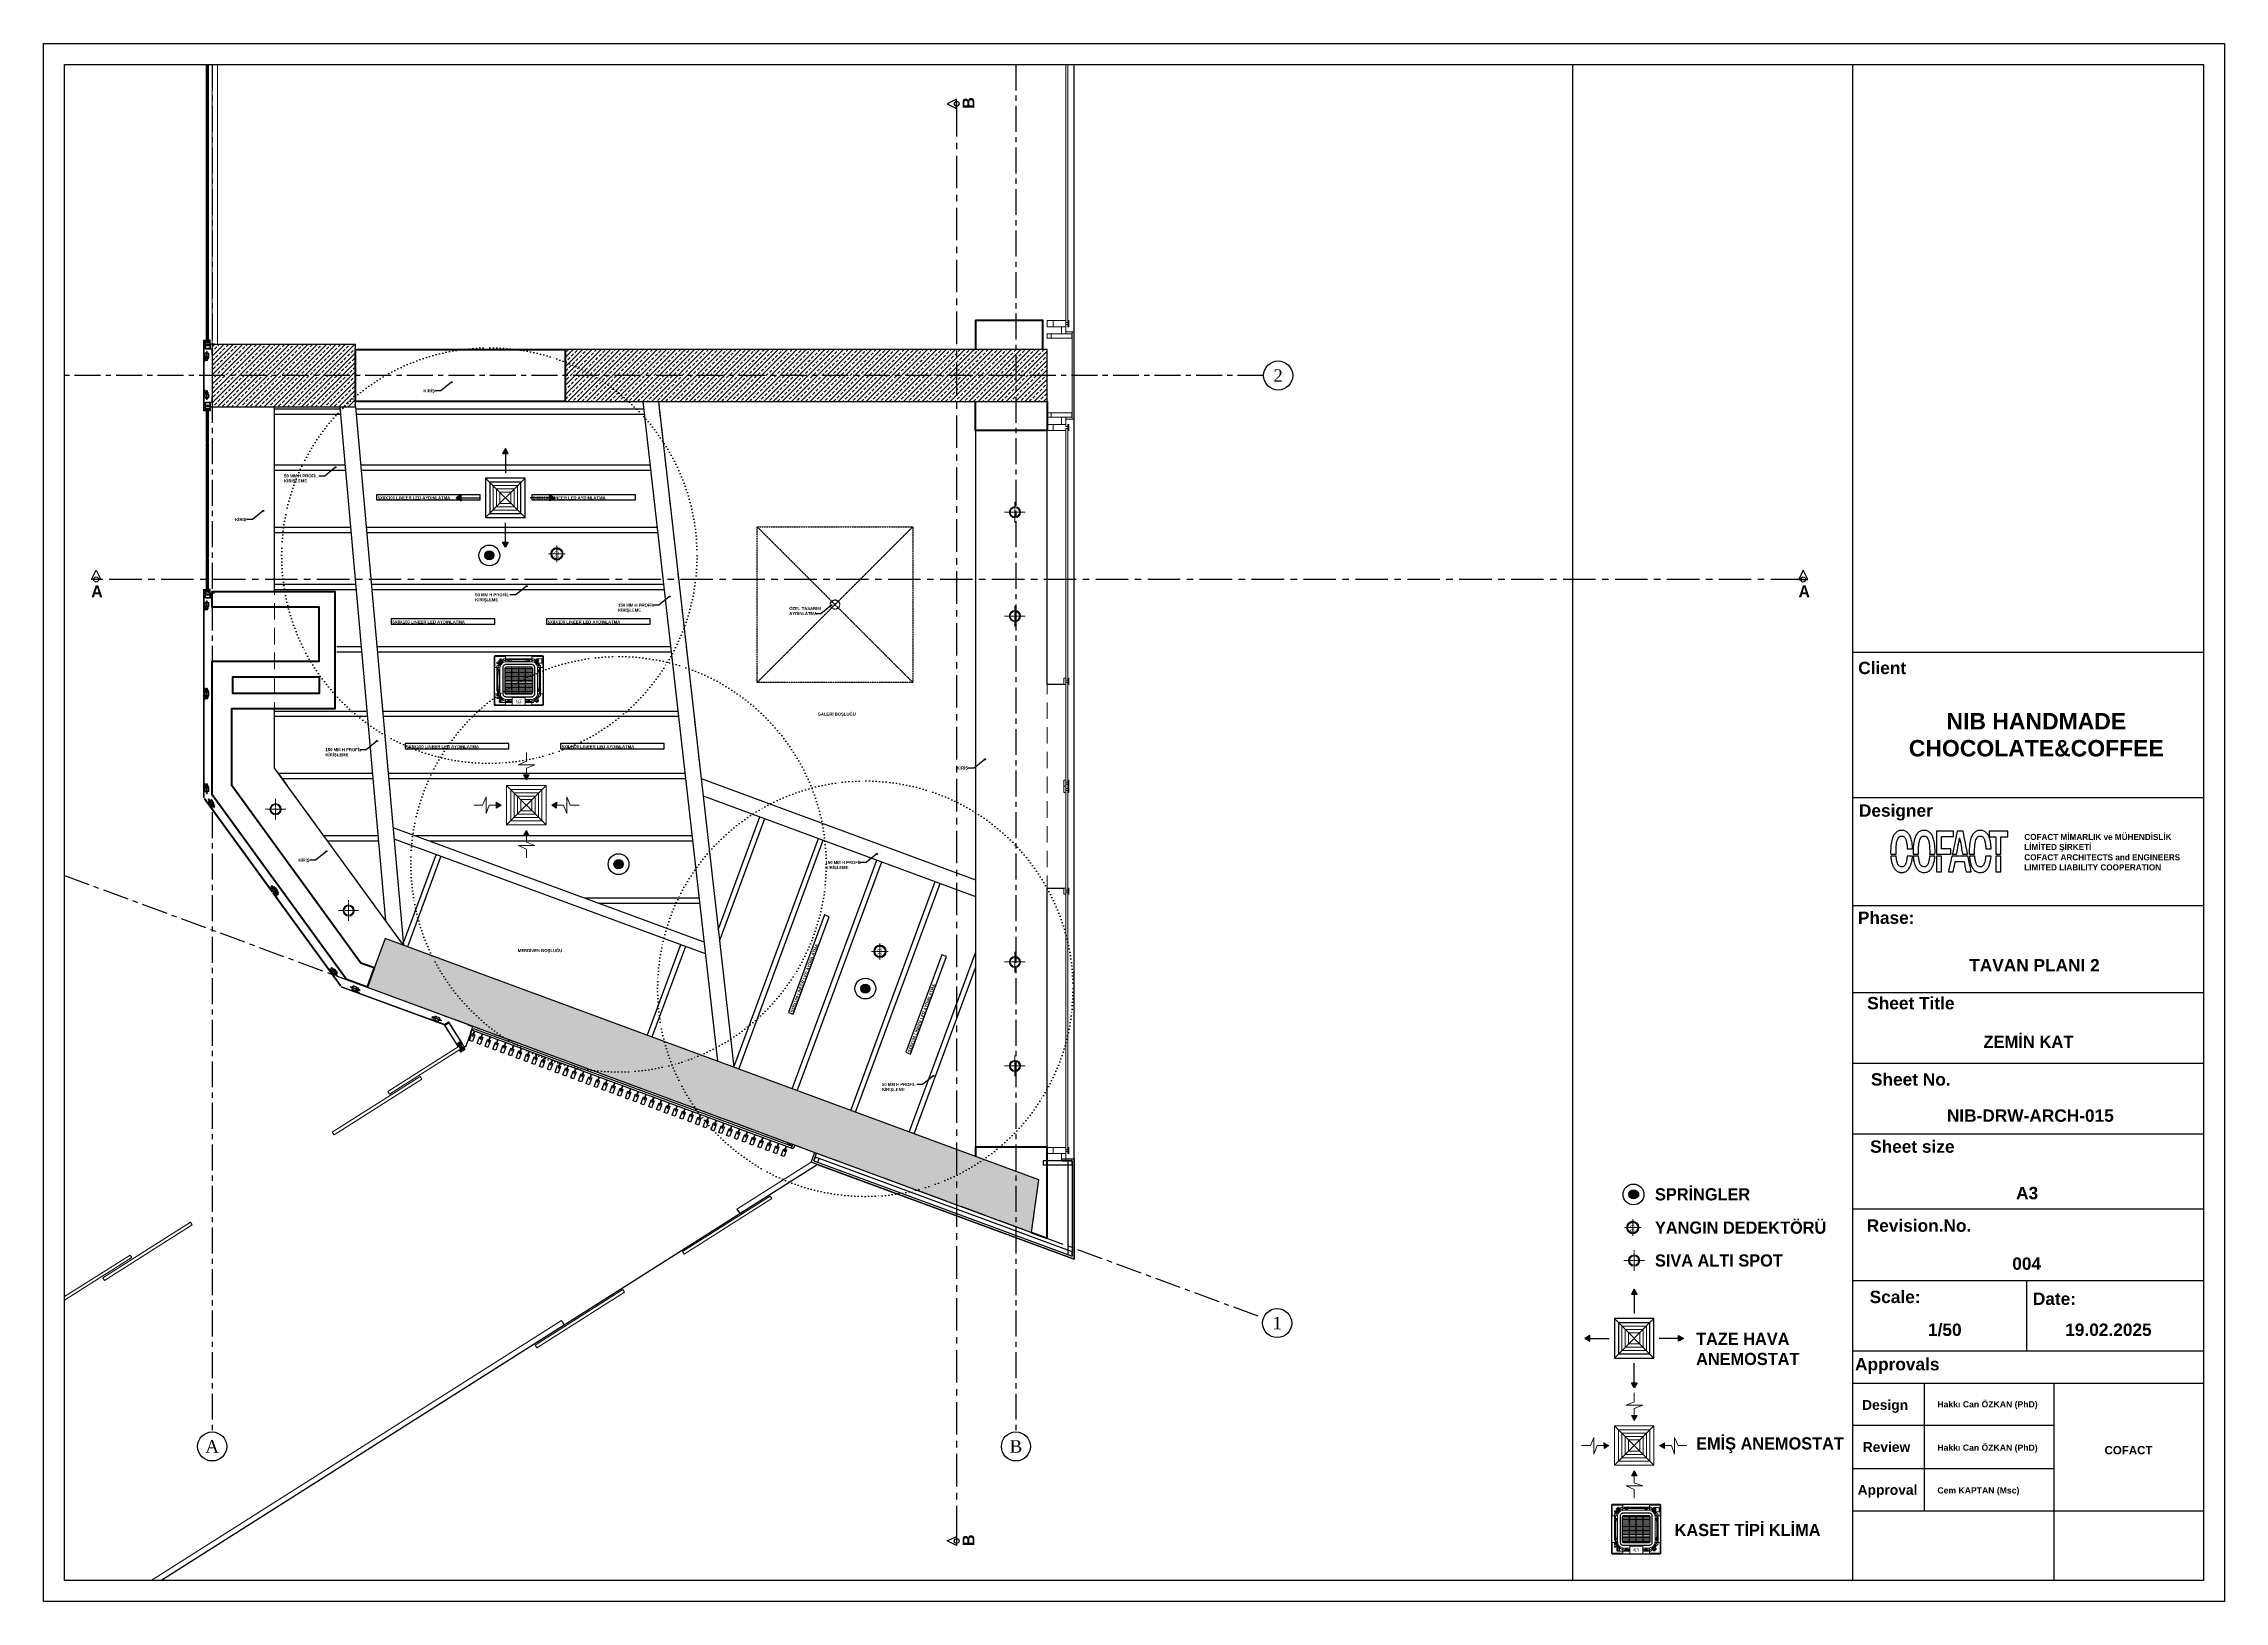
# Model space of a CAD drawing. Header units: millimetres. Extents: x 933584 to 974011, y 4545988 to 4553664.
# Drawn here: x 950502 to 952602, y 4549855 to 4551355 of the extents above; entities that cross this region are included whole.
import ezdxf
from ezdxf.enums import TextEntityAlignment as Align

# ---------------------------------------------------------------- set-up
doc = ezdxf.new("R2010")
doc.units = ezdxf.units.MM
for name, pattern in [('( Hidden )', [0.375, 0.25, -0.125]), ('568_AVN_KES_01$0$HIDDEN', [0.375, 0.25, -0.125]), ('CENTER', [2, 1.25, -0.25, 0.25, -0.25]), ('CONTINUA', [0]), ('DOT2', [3.175, 0, -3.175]), ('HIDDEN', [9.525, 6.35, -3.175]), ('HIDDEN2', [4.7625, 3.175, -1.5875])]:
    doc.linetypes.add(name, pattern=pattern)
doc.layers.get('0').update_dxf_attribs({"color": 255})
for name, color, linetype in [('0-CSX-CXS_20', 14, 'CENTER'), ('0-HSL-HTC_200', 1, 'Continuous'), ('0-HSL-SLD', 252, 'Continuous'), ('0-LNS-SLN', 6, 'Continuous'), ('0-LNS-SPL', 13, '568_AVN_KES_01$0$HIDDEN'), ('0-LNS-VLF', 11, 'Continuous'), ('0-TXT-XBX_20', 3, 'Continuous'), ('2-SPS-RCN', 2, 'Continuous'), ('2-SPS-STC', 3, 'Continuous'), ('_MSMEP_YT_SPRİNKLER-Details', 7, 'Continuous'), ('_MSMEP_YT_SPRİNKLER-Edge', 7, 'Continuous'), ('N_Mlz-Fitil', 10, 'Continuous'), ('Ytong', 34, 'Continuous')]:
    doc.layers.add(name, color=color, linetype=linetype)
for name, color, linetype, lineweight in [('0-ONK-YANGIN DEDEKTÖRÜ', 4, 'Continuous', 5), ('12-ONK_AYDINLATMA', 1, 'Continuous', 5), ('2-SPS-IBW', 5, 'Continuous', 40), ('3-OPN-WDR', 4, 'Continuous', 18), ('_MSMEP_HT_EMİŞ_EKİPMANLARI', 183, 'Continuous', 18), ('_MSMEP_HT_ÜFLEME_EKİPMANLARI', 10, 'Continuous', 30), ('_MSMEP_KLİMA_CİHAZLAR', 32, 'Continuous', 25), ('_MSMEP_YT_SPRİNKLER', 1, 'Continuous', 30), ('al', 7, 'Continuous', 5), ('cam kolon', 80, 'Continuous', 25), ('cl', 7, 'Continuous', 5), ('CM', 4, 'Continuous', 5), ('DOĞRAMA', 8, 'Continuous', 15), ('FT', 1, 'Continuous', 0), ('mimariKIRIS', 251, 'HIDDEN2', 0), ('PL', 1, 'Continuous', 5), ('S_PROFILE-M.', 130, 'Continuous', 0), ('S_WOOD', 72, 'Continuous', 0), ('SFP CAM', 8, 'Continuous', 9), ('SFP DUVAR', 8, 'Continuous', 30), ('VD', 11, 'Continuous', 5), ('VDK', 11, 'HIDDEN', 5)]:
    doc.layers.add(name, color=color, linetype=linetype, lineweight=lineweight)
doc.styles.add('Century Gothic_B_3', font='GOTHICB.TTF', dxfattribs={"height": 4})
doc.styles.add('dim_romans_50', font='swissl.ttf', dxfattribs={"width": 0.6, "height": 5})
doc.styles.get("Standard").update_dxf_attribs({"font": 'times.ttf'})
pattern_1 = [(45, (935301.9395, 4553293.885), (-4.490128, 4.490128), []), (45, (935306.4297, 4553293.885), (-4.490128, 4.490128), [3.175, -1.5875])]

msp = doc.modelspace()

# ---------------------------------------------------------------- texts
at = {"color": 0, "attachment_point": 1, "line_spacing_factor": 0.984502, "style": 'Century Gothic_B_3'}
for s, insert, char_height, width in [('\\pxqr;{\\fArial|b1|i0|c0|p34;Client}', (951706.94, 4550760.21), 11.9034, 588.1338), ('\\pxqc;{\\fArial|b1|i0|c0|p34;NIB HANDMADE CHOCOLATE&COFFEE}', (952256.95, 4550710.81), 15.8192, 326.8702), ('\\pxqr;{\\fArial|b1|i0|c0|p34;Designer}', (951732.61, 4550622.88), 11.9034, 588.1338), ('{\\fFranklin Gothic Medium|b1|i0|c162|p34;COFACT MİMARLIK ve MÜHENDİSLİK}\\P{\\fFranklin Gothic Medium|b1|i0|c162|p34;LİMİTED ŞİRKETİ}', (952408.81, 4550594.41), 5.8729, 228.8091), ('\\pxql;{\\fFranklin Gothic Book|b1|i0|c162|p34;COFACT ARCHITECTS and ENGINEERS\\PLIMITED LIABILITY COOPERATION}', (952408.81, 4550574.82), 5.8729, 228.8091), ('\\pxqr;{\\fArial|b1|i0|c0|p34;Phase:}', (951714.95, 4550519.69), 11.9034, 588.1338), ('\\pxqr;{\\fArial|b1|i0|c0|p34;TAVAN PLANI 2}', (951893.31, 4550473.85), 11.9034, 588.1338), ('\\pxqr;{\\fArial|b1|i0|c0|p34;Sheet Title}', (951753.5, 4550437.39), 11.9034, 588.1338), ('\\pxi-2,l3,qr,t3;ZEMİN KAT', (951867.99, 4550400.25), 11.9034, 588.1338), ('\\pxqr;{\\fArial|b1|i0|c0|p34;Sheet No.}', (951749.71, 4550363.96), 11.9034, 588.1338), ('\\pxqr;{\\fArial|b1|i0|c0|p34;NIB-DRW-ARCH-015}', (951906.86, 4550329.11), 11.9034, 588.1338), ('\\pxqr;{\\fArial|b1|i0|c0|p34;Sheet size}', (951753.55, 4550299.31), 11.9034, 588.1338), ('\\pxqr;{\\fArial|b1|i0|c0|p34;A3}', (951834.05, 4550254.51), 11.9034, 588.1338), ('\\pxqr;{\\fArial|b1|i0|c0|p34;Revision.No.}', (951769.66, 4550223.23), 11.9034, 588.1338), ('\\pxqr;{\\fArial|b1|i0|c0|p34;00\\fArial|b1|i0|c162|p34;4}', (951836.86, 4550186.59), 11.9034, 588.1338), ('\\pxqr;{\\fArial|b1|i0|c0|p34;Scale:}', (951720.78, 4550154.54), 11.9034, 588.1338), ('\\pxqr;{\\fArial|b1|i0|c0|p34;Date:}', (951870.5, 4550152.75), 11.9034, 588.1338), ('\\pxqr;{\\fArial|b1|i0|c0|p34;1/50}', (951760.32, 4550122.92), 11.9034, 588.1338), ('\\pxqr;{\\fArial|b1|i0|c162|p34;19\\fArial|b1|i0|c0|p34;.02.202\\fArial|b1|i0|c162|p34;5}', (951943.34, 4550122.92), 11.9034, 588.1338), ('\\pxqr;{\\fArial|b1|i0|c0|p34;Approvals}', (951739, 4550089.77), 11.9034, 588.1338), ('\\pxqr;{\\fArial|b1|i0|c0|p34;Design}', (951708.8, 4550049.34), 9.5085, 588.1338), ('{\\fArial|b1|i0|c0|p34;\\W9.71336;   }{\\fArial|b1|i0|c0|p34;Hakkı Can ÖZKAN (PhD)}', (952257.83, 4550048.17), 5.9517, 163.4351), ('\\pxqr;{\\fArial|b1|i0|c0|p34;Review}', (951710.87, 4550008.82), 9.5085, 588.1338), ('{\\fArial|b1|i0|c0|p34;\\W9.71336;   }{\\fArial|b1|i0|c0|p34;Hakkı Can ÖZKAN (PhD)}', (952257.83, 4550006.45), 5.9517, 163.4351), ('\\pxqc;{\\fArial|b1|i0|c0|p34;COFACT}', (952345.73, 4550004.97), 7.9096, 326.8702), ('\\pxqr;{\\fArial|b1|i0|c0|p34;Approval}', (951717.77, 4549967.54), 9.5085, 588.1338), ('{\\W9.71336;\\fArial|b1|i0|c0|p34;   \\W1;Cem KAPTAN (Msc)}', (952257.83, 4549965.25), 5.9517, 163.4351)]:
    msp.add_mtext(s, dxfattribs=dict(at, insert=insert, char_height=char_height, width=width))
at = {"layer": '0-LNS-VLF', "linetype": 'HIDDEN', "ltscale": 0.5, "char_height": 2.9364, "width": 95.455, "attachment_point": 1, "line_spacing_factor": 0.984502, "style": 'Century Gothic_B_3'}
for s, insert in [('\\pxql;{\\fFranklin Gothic Book|b1|i0|c162|p34;KİRİŞ}', (950867.36, 4551022.51)), ('\\pxql;{\\fFranklin Gothic Book|b1|i0|c162|p34;50 MM H PROFİL\\PKİRİŞLEME}', (950733.1, 4550940.57)), ('\\pxql;{\\fFranklin Gothic Book|b1|i0|c162|p34;5X8X100 LINEER LED AYDINLATMA}', (950823.18, 4550919.48)), ('\\pxql;{\\fFranklin Gothic Book|b1|i0|c162|p34;5X8X100 LINEER LED AYDINLATMA}', (950972.76, 4550919.48)), ('\\pxql;{\\fFranklin Gothic Book|b1|i0|c162|p34;KİRİŞ}', (950685.94, 4550898.64)), ('\\pxql;{\\fFranklin Gothic Book|b1|i0|c162|p34;50 MM H PROFİL\\PKİRİŞLEME}', (950917.1, 4550826.15)), ('\\pxql;{\\fFranklin Gothic Book|b1|i0|c162|p34;150 MM H PROFİL\\PKİRİŞLEME}', (951054.74, 4550816.16)), ('\\pxql;{\\fFranklin Gothic Book|b1|i0|c162|p34;ÖZEL TASARIM \\PAYDINLATMA}', (951219.53, 4550812.89)), ('\\pxql;{\\fFranklin Gothic Book|b1|i0|c162|p34;5X8X100 LINEER LED AYDINLATMA}', (950837.36, 4550799.91)), ('\\pxql;{\\fFranklin Gothic Book|b1|i0|c162|p34;5X8X100 LINEER LED AYDINLATMA}', (950986.94, 4550799.91)), ('\\pxql;{\\fFranklin Gothic Book|b1|i0|c162|p34;GALERİ BOŞLUĞU}', (951246.87, 4550711.24)), ('\\pxql;{\\fFranklin Gothic Book|b1|i0|c162|p34;5X8X100 LINEER LED AYDINLATMA}', (950850.84, 4550679.86)), ('\\pxql;{\\fFranklin Gothic Book|b1|i0|c162|p34;5X8X100 LINEER LED AYDINLATMA}', (951000.41, 4550679.86)), ('\\pxql;{\\fFranklin Gothic Book|b1|i0|c162|p34;150 MM H PROFİL\\PKİRİŞLEME}', (950772.93, 4550676.98)), ('\\pxql;{\\fFranklin Gothic Book|b1|i0|c162|p34;KİRİŞ}', (951380.95, 4550659.37)), ('\\pxql;{\\fFranklin Gothic Book|b1|i0|c162|p34;KİRİŞ}', (950746.77, 4550570.7)), ('\\pxql;{\\fFranklin Gothic Book|b1|i0|c162|p34;150 MM H PROFİL\\PKİRİŞLEME}', (951254.44, 4550568.34)), ('\\pxql;{\\fFranklin Gothic Book|b1|i0|c162|p34;MERDİVEN BOŞLUĞU}', (950958.14, 4550483.49)), ('\\pxql;{\\fFranklin Gothic Book|b1|i0|c162|p34;50 MM H PROFİL\\PKİRİŞLEME}', (951308.83, 4550354.61))]:
    msp.add_mtext(s, dxfattribs=dict(at, insert=insert))
at = {"layer": '0-LNS-VLF', "linetype": 'HIDDEN', "ltscale": 0.5, "char_height": 2.9364, "width": 95.455, "attachment_point": 1, "rotation": 69.71819, "line_spacing_factor": 0.984502, "style": 'Century Gothic_B_3'}
for insert in [(951220.55, 4550423.2), (951333.48, 4550384.79)]:
    msp.add_mtext('\\pxql;{\\fFranklin Gothic Book|b1|i0|c162|p34;5X8X100 LINEER LED AYDINLATMA}', dxfattribs=dict(at, insert=insert))
at = {"layer": '0-TXT-XBX_20', "char_height": 11.7458, "width": 457.6183, "attachment_point": 1, "line_spacing_factor": 0.984502, "style": 'Century Gothic_B_3'}
for s, insert in [('{\\fFranklin Gothic Book|b1|i0|c162|p34;SPRİNGLER}', (952053.2, 4550253.26)), ('{\\fFranklin Gothic Book|b1|i0|c162|p34;YANGIN DEDEKTÖRÜ}', (952053.2, 4550221.18)), ('{\\fFranklin Gothic Book|b1|i0|c162|p34;SIVA ALTI SPOT}', (952053.2, 4550189.56)), ('{\\fFranklin Gothic Book|b1|i0|c162|p34;TAZE HAVA\\PANEMOSTAT}', (952092.81, 4550114.01)), ('{\\fFranklin Gothic Book|b1|i0|c162|p34;EMİŞ ANEMOSTAT}', (952092.81, 4550013.39)), ('{\\fFranklin Gothic Book|b1|i0|c162|p34;KASET TİPİ KLİMA}', (952072.14, 4549930.06))]:
    msp.add_mtext(s, dxfattribs=dict(at, insert=insert))

# ---------------------------------------------------------------- blocks, each defined once
blk = doc.blocks.new('A$C252E1D81')
at = {"layer": 'DOĞRAMA', "color": 253, "true_color": 0xadadad}
for points in [[(6, 20), (0, 20), (0, 21), (6, 21)], [(0, 0), (6, 0), (6, 6), (0, 6)]]:
    blk.add_lwpolyline(points, close=True, dxfattribs=at)
blk.add_lwpolyline([(6, 6), (6, 18), (4, 18), (4, 20), (2, 20), (2, 18), (0, 18), (0, 6), (6, 6)], dxfattribs=at)
blk = doc.blocks.new('XVBZDVBZDVB')
at = {"layer": '3-OPN-WDR'}
for p, q in [((934681.8, 4554084.8), (934681.8, 4554335.4)), ((934683.8, 4554084.8), (934683.8, 4554335.4)), ((934683.8, 4554082.8), (934683.8, 4554084.8)), ((934687.8, 4554075.8), (934667.8, 4554075.8)), ((934667.8, 4554071.8), (934687.8, 4554071.8)), ((934681.8, 4554077.8), (934689.9, 4554077.8)), ((934682.4, 4554075.8), (934687.7, 4554075.8)), ((934687.9, 4553993.8), (934687.9, 4554077.8)), ((934689.9, 4553993.8), (934689.9, 4554077.8)), ((934667.8, 4553999.8), (934687.8, 4553999.8)), ((934687.8, 4553995.8), (934667.8, 4553995.8)), ((934681.8, 4553993.8), (934689.9, 4553993.8)), ((934681.8, 4553738.3), (934681.8, 4553984.8)), ((934682.4, 4553995.8), (934687.7, 4553995.8)), ((934683.8, 4553738.3), (934683.8, 4553985.8)), ((934681.8, 4553286.6), (934681.8, 4553740.3)), ((934683.8, 4553289.6), (934683.8, 4553740.3))]:
    blk.add_line(p, q, dxfattribs=at)
for points in [[(934681.8, 4554082.8), (934677.8, 4554082.8), (934677.8, 4554075.8), (934681.8, 4554075.8)], [(934667.8, 4554075.8), (934663.8, 4554075.8), (934663.8, 4554071.8), (934667.8, 4554071.8)], [(934687.7, 4554075.8), (934687.8, 4554075.8), (934687.8, 4554071.8), (934687.7, 4554071.8)], [(934667.8, 4553995.8), (934663.8, 4553995.8), (934663.8, 4553999.8), (934667.8, 4553999.8)], [(934687.7, 4553995.8), (934687.8, 4553995.8), (934687.8, 4553999.8), (934687.7, 4553999.8)], [(934681.8, 4553988.8), (934677.8, 4553988.8), (934677.8, 4553995.8), (934681.8, 4553995.8)], [(934683.8, 4553738.3), (934683.8, 4553744.3), (934684.8, 4553744.3), (934684.8, 4553738.3)], [(934683.8, 4553640.3), (934683.8, 4553646.3), (934684.8, 4553646.3), (934684.8, 4553640.3)], [(934683.8, 4553634.3), (934683.8, 4553640.3), (934684.8, 4553640.3), (934684.8, 4553634.3)], [(934683.8, 4553536.3), (934683.8, 4553542.3), (934684.8, 4553542.3), (934684.8, 4553536.3)], [(934681.8, 4553286.6), (934677.8, 4553286.6), (934677.8, 4553279.6), (934681.8, 4553279.6)]]:
    blk.add_lwpolyline(points, close=True, dxfattribs=at)
for points in [[(934679.8, 4553738.3), (934681.8, 4553738.3), (934681.8, 4553740.3), (934683.8, 4553740.3), (934683.8, 4553742.3), (934681.8, 4553742.3), (934681.8, 4553744.3), (934679.8, 4553744.3), (934679.8, 4553738.3)], [(934679.8, 4553640.3), (934681.8, 4553640.3), (934681.8, 4553642.3), (934683.8, 4553642.3), (934683.8, 4553644.3), (934681.8, 4553644.3), (934681.8, 4553646.3), (934679.8, 4553646.3), (934679.8, 4553640.3)], [(934679.8, 4553634.3), (934681.8, 4553634.3), (934681.8, 4553636.3), (934683.8, 4553636.3), (934683.8, 4553638.3), (934681.8, 4553638.3), (934681.8, 4553640.3), (934679.8, 4553640.3), (934679.8, 4553634.3)], [(934679.8, 4553536.3), (934681.8, 4553536.3), (934681.8, 4553538.3), (934683.8, 4553538.3), (934683.8, 4553540.3), (934681.8, 4553540.3), (934681.8, 4553542.3), (934679.8, 4553542.3), (934679.8, 4553536.3)]]:
    blk.add_lwpolyline(points, dxfattribs=at)
at = {"layer": 'DOĞRAMA', "color": 253, "true_color": 0xadadad}
for p, q in [((934663.8, 4553982.8), (934663.8, 4553988.8)), ((934663.8, 4553988.8), (934669.8, 4553988.8)), ((934669.8, 4553982.8), (934663.8, 4553982.8)), ((934669.8, 4553988.8), (934669.8, 4553982.8))]:
    blk.add_line(p, q, dxfattribs=at)
blk.add_lwpolyline([(934669.8, 4553988.8), (934681.8, 4553988.8), (934681.8, 4553986.8), (934683.8, 4553986.8), (934683.8, 4553984.8), (934681.8, 4553984.8), (934681.8, 4553982.8), (934669.8, 4553982.8), (934669.8, 4553988.8)], dxfattribs=at)
blk.add_lwpolyline([(934683.8, 4553988.8), (934683.8, 4553982.8), (934684.8, 4553982.8), (934684.8, 4553988.8)], close=True, dxfattribs=at)
at = {"layer": '3-OPN-WDR'}
for p, rotation in [((934663.8, 4554088.8), 270), ((934663.8, 4553292.6), 270.0000000133402)]:
    blk.add_blockref('A$C252E1D81', p, dxfattribs=dict(at, rotation=rotation))
blk = doc.blocks.new('aksno_20')
at = {"layer": '0-TXT-XBX_20'}
blk.add_circle((0, 0), 7, dxfattribs=at)
blk.add_attdef('AKSNO', text='', height=6).set_placement((0, 0), align=Align.MIDDLE_CENTER)
blk = doc.blocks.new('ZVBXZDVB')
at = {"layer": '0-CSX-CXS_20', "ltscale": 20}
blk.add_line((934876.3, 4552535.8), (933721.5, 4552535.8), dxfattribs=at)
for points in [[(933863.8, 4552835.4), (933863.8, 4551518.6)], [(934637.8, 4552835.4), (934637.8, 4551518.6)], [(933721.5, 4552054.4), (934876.3, 4551628.2)]]:
    blk.add_lwpolyline(points, dxfattribs=at)
at = {"layer": '0-TXT-XBX_20'}
ref = blk.add_blockref('aksno_20', (934890.3, 4552535.8), dxfattribs=dict(at, xscale=2, yscale=2, zscale=2))
ref.add_attrib('AKSNO', '2', dxfattribs={"color": 7, "height": 12}).set_placement((934890.3, 4552535.8), align=Align.MIDDLE_CENTER)
ref = blk.add_blockref('aksno_20', (934889.4, 4551623.4), dxfattribs=dict(at, xscale=2, yscale=2, zscale=2))
ref.add_attrib('AKSNO', '1', dxfattribs={"color": 7, "height": 12}).set_placement((934889.4, 4551623.4), align=Align.MIDDLE_CENTER)
ref = blk.add_blockref('aksno_20', (933863.8, 4551504.6), dxfattribs=dict(at, xscale=2, yscale=2, zscale=2))
ref.add_attrib('AKSNO', 'A', dxfattribs={"color": 7, "height": 12}).set_placement((933863.8, 4551504.6), align=Align.MIDDLE_CENTER)
ref = blk.add_blockref('aksno_20', (934637.8, 4551504.6), dxfattribs=dict(at, xscale=2, yscale=2, zscale=2))
ref.add_attrib('AKSNO', 'B', dxfattribs={"color": 7, "height": 12}).set_placement((934637.8, 4551504.6), align=Align.MIDDLE_CENTER)
blk = doc.blocks.new('xcvxcbv-flatten-1')
at = {"layer": '2-SPS-IBW'}
for points in [[(934663.8, 4551223.5), (934663.8, 4551251.5), (934598.8, 4551251.5), (934598.8, 4551223.5)], [(934667.8, 4551173.5), (934667.8, 4551145.5), (934598.8, 4551145.5), (934598.8, 4551173.5)], [(934013, 4550609.6), (933993.3, 4550616.9), (933863.8, 4550794.7), (933863.8, 4550923.5), (933966.8, 4550923.5), (933966.8, 4550975.5), (933863.8, 4550975.5), (933863.8, 4550990.5), (933981.8, 4550990.5), (933981.8, 4550877.5), (933882.3, 4550877.5), (933882.3, 4550804.5), (934007.1, 4550633.1), (934019.9, 4550628.4), (934013, 4550609.6)], [(933966.8, 4550908.5), (933966.8, 4550892.5), (933883.8, 4550892.5), (933883.8, 4550908.5), (933966.8, 4550908.5)], [(934652.9, 4550373.4), (934667.8, 4550367.9), (934667.8, 4550455.4), (934598.8, 4550455.4), (934598.8, 4550446.4)]]:
    blk.add_lwpolyline(points, dxfattribs=at)
blk.add_lwpolyline([(934203.8, 4551173.5), (934001.8, 4551173.5), (934001.8, 4551223.5), (934203.8, 4551223.5)], close=True, dxfattribs=at)
blk = doc.blocks.new('809200-flatten-1')
at = {"layer": 'FT'}
for points in [[(-0.8, -0.3), (-0.8, -0.3, -0.388879), (-0.8, -0.3), (-0.7, -0.5, -0.493145), (-0.7, -0.5), (-0.8, -0.5, 0.065543), (-0.8, -0.5), (-0.9, -0.6, 0.414214), (-0.9, -0.6), (-0.5, -1.3), (-0.5, -1.4, 0.719515), (-0.5, -1.4), (-0.4, -1.3), (-0.3, -1.2, 0.043809), (0.4, -0.8, 1.011469), (0.3, -0.8, -0.097794), (-0.2, -1, -0.52267), (-0.2, -1, -0.386536), (-0.2, -0.9, 0.128678), (0.3, -0.8, -0.414214), (0.4, -0.8), (0.4, -0.8, 0.414214), (0.4, -0.8), (0.5, -0.8, 0.414214), (0.5, -0.7), (0.5, -0.6, -0.405243), (0.5, -0.6), (1, -0.2, 0.969739), (0.9, -0.1), (0.4, -0.5, -0.405243), (0.3, -0.4), (0, 0, 0.414214), (0, 0), (-0.1, -0.1), (-0.2, -0.2, -0.493145), (-0.2, -0.1), (-0.3, 0, -0.388879), (-0.3, 0), (-0.3, 0, 0.63707), (-0.3, 0.1), (-0.5, 0.1, 0.24542), (-0.5, 0.1, -0.08886), (-0.8, -0.1, 0.24542), (-0.8, -0.1), (-0.9, -0.3, 0.63707)], [(-0.7, -0.2, 0.045337), (-0.5, 0, -0.441009), (-0.4, -0.1), (-0.3, -0.2), (-0.3, -0.5, -0.63707), (-0.4, -0.5), (-0.6, -0.4), (-0.7, -0.2, -0.441009)], [(-0.5, -0.7), (-0.6, -0.7, 0.414214), (-0.6, -0.8), (-0.5, -0.9, 0.414214), (-0.5, -0.9), (-0.3, -0.8, 0.505083), (-0.3, -0.7), (-0.5, -0.7, 0.32883)], [(-0.1, -0.4), (0, -0.3, -0.414214), (0, -0.3), (0.1, -0.5, -0.414214), (0.1, -0.5), (-0.1, -0.6, -0.505083), (-0.1, -0.6), (-0.1, -0.4, -0.32883)]]:
    blk.add_lwpolyline(points, format="xyb", close=True, dxfattribs=at)
blk = doc.blocks.new('IZOLATOR-flatten-1')
at = {"layer": 'N_Mlz-Fitil'}
for points in [[(-94.3, -1975.7), (-94.3, -1975.5, -1), (-94.2, -1975.5), (-94.2, -1975.7), (-94, -1976), (-94, -1976.1), (-93.9, -1976.3, -0.414214), (-93.9, -1976.5), (-93.9, -1976.5, 0.414214), (-93.9, -1976.6), (-93.7, -1976.9, 0.57735), (-93.6, -1976.9), (-93.5, -1976.7, -0.267949), (-93.4, -1976.6), (-93.1, -1976.6, 0.57735), (-93, -1976.5), (-93.3, -1976.1, 0.414214), (-93.3, -1976.1), (-93.4, -1976.2, -0.414214), (-93.5, -1976.1), (-93.7, -1975.9), (-93.7, -1975.9), (-94, -1975.5), (-94.1, -1975.4, -1), (-94.1, -1975.4), (-93.9, -1975.5), (-93.8, -1975.7), (-93.5, -1975.8, -0.57735), (-93.5, -1975.9), (-93.5, -1975.9), (-93.5, -1976, 0.414214), (-93.4, -1976), (-93.3, -1975.9, -0.414214), (-93.2, -1975.9), (-92.1, -1977.6, -0.414214), (-92.2, -1977.7), (-92.3, -1977.8, -0.414214), (-92.3, -1977.8), (-92.4, -1977.7), (-92.3, -1977.6), (-92.4, -1977.5), (-92.4, -1977.5), (-92.6, -1977.2, 0.267949), (-92.6, -1977.2), (-93.1, -1977.2), (-93.3, -1977.6, 0.267949), (-93.3, -1977.6), (-93.1, -1977.9), (-93.1, -1978), (-93, -1978.1), (-92.9, -1978), (-92.9, -1978.1, -0.414214), (-92.9, -1978.1), (-93, -1978.2, -0.414214), (-93.1, -1978.2), (-94.2, -1976.5, -0.414214), (-94.1, -1976.5), (-94, -1976.4, 0.414214), (-94, -1976.3), (-94.1, -1976.2), (-94.1, -1976.3, -0.57735), (-94.1, -1976.2), (-94.1, -1976)], [(-93.4, -1977.4, 0.57735), (-93.3, -1977.4), (-93.2, -1977.2, -0.267949), (-93, -1977.1), (-92.8, -1977.1, 0.57735), (-92.7, -1977), (-92.9, -1976.7, 0.267949), (-92.9, -1976.7), (-93.4, -1976.7), (-93.6, -1977.1, 0.267949), (-93.6, -1977.1)]]:
    blk.add_lwpolyline(points, format="xyb", close=True, dxfattribs=at)
blk = doc.blocks.new('809200-flatten-2')
at = {"layer": 'FT'}
for points in [[(0.7, 0.6), (0.6, 0.6, 0.388879), (0.6, 0.5), (0.7, 0.4, 0.493145), (0.7, 0.4), (0.8, 0.5, -0.065543), (0.8, 0.5), (0.9, 0.6, -0.414214), (1, 0.6), (1.4, -0.1), (1.4, -0.1, -0.719515), (1.4, -0.2), (1.3, -0.2), (1.2, -0.3, -0.043809), (0.6, -0.7, -1.011469), (0.6, -0.6, 0.097794), (1, -0.3, 0.52267), (1, -0.2, 0.386536), (0.9, -0.3, -0.128678), (0.6, -0.6, 0.414214), (0.5, -0.7), (0.6, -0.7, -0.414214), (0.5, -0.7), (0.5, -0.8, -0.414214), (0.4, -0.8), (0.4, -0.7, 0.405243), (0.3, -0.7), (-0.2, -1, -0.969739), (-0.3, -0.9), (0.2, -0.6, 0.405243), (0.3, -0.5), (0, 0, -0.414214), (0, 0), (0.1, 0.1), (0.2, 0.1, 0.493145), (0.2, 0.1), (0.2, 0.3, 0.388879), (0.1, 0.3), (0.1, 0.3, -0.63707), (0.1, 0.3), (0.1, 0.5, -0.24542), (0.1, 0.5, 0.08886), (0.4, 0.7, -0.24542), (0.5, 0.7), (0.6, 0.6, -0.63707)], [(0.4, 0.5, -0.045337), (0.3, 0.4, 0.441009), (0.2, 0.4), (0.3, 0.2), (0.5, 0.1, 0.63707), (0.6, 0.1), (0.6, 0.4), (0.5, 0.5, 0.441009)], [(0.8, 0.2), (0.9, 0.2, -0.414214), (0.9, 0.2), (1, 0.1, -0.414214), (1, 0), (0.9, -0.1, -0.505083), (0.8, 0), (0.8, 0.1, -0.32883)], [(0.4, -0.1), (0.3, -0.1, 0.414214), (0.3, -0.2), (0.4, -0.3, 0.414214), (0.4, -0.3), (0.6, -0.2, 0.505083), (0.6, -0.1), (0.4, -0.1, 0.32883)]]:
    blk.add_lwpolyline(points, format="xyb", close=True, dxfattribs=at)
blk = doc.blocks.new('90-5396-flatten-1')
at = {"layer": 'al', "linetype": 'CONTINUA'}
blk.add_lwpolyline([(-4.4, 1.2), (-4.1, 1.2), (-4.1, 1.5), (-4.2, 1.5), (-4.2, 1.4), (-4.4, 1.4), (-4.4, 1.9), (-4.2, 1.9), (-4.2, 1.7), (-4.1, 1.7), (-4.1, 2), (-4.5, 2), (-4.5, -2.7), (-4.3, -2.7), (-4.2, -2.6), (-4.4, -2.6), (-4.4, -2.3), (-3.5, -2.3), (-3.5, -2.2), (-3.5, -2.3), (-1, -2.3), (-1, -2.2), (-1, -2.3), (-0.2, -2.3), (-0.2, -2.6), (-0.3, -2.6), (-0.2, -2.7), (0, -2.7), (0, 0), (-0.2, 0), (-0.3, -0.2), (-0.2, -0.2), (-0.2, -0.4), (-1.7, -0.4), (-1.7, -0.2), (-1.5, -0.2), (-1.6, 0), (-1.9, 0), (-2, -0.2), (-1.8, -0.2), (-1.8, -0.4), (-3.3, -0.4), (-3.3, -0.2), (-3.2, -0.2), (-3.2, 0), (-3.5, 0), (-3.5, -0.4), (-4.2, -0.4, -0.414214), (-4.4, -0.2)], format="xyb", close=True, dxfattribs=at)
at = {"layer": 'al'}
blk.add_lwpolyline([(-0.2, -2.1), (-4.4, -2.1), (-4.4, -0.6), (-0.2, -0.6)], close=True, dxfattribs=at)
blk = doc.blocks.new('142005-flatten-1')
blk.add_lwpolyline([(0.2, 0, -0.610741), (0.2, 0), (0.3, -0.1, 0.909168), (0.4, -0.1), (0.2, 0.2), (0.2, 0.4, -0.610741), (0.2, 0.4), (0.3, 0.3, 0.909168), (0.4, 0.3), (0.2, 0.6), (0.2, 0.7, 0.414214), (0.2, 0.7), (0, 0.7, 0.414214), (0, 0.7), (0, 0.3), (-0.1, 0.3), (-0.1, 0.3, 0.751626), (-0.2, 0.3), (-0.2, 0.2, 0.289411), (-0.2, 0.1), (-0.2, -0.1, 0.751626), (-0.1, 0), (-0.1, 0), (0, 0), (0, -0.3), (-0.1, -0.3, 0.729303), (-0.1, -0.4, -0.080087), (0.3, -0.8, 1.549214), (0.4, -0.7), (0.2, -0.3, 0.005518), (0.2, -0.2)], format="xyb", close=True)
blk = doc.blocks.new('142005-flatten-2')
blk.add_lwpolyline([(-0.2, 0, 0.610741), (-0.2, 0), (-0.3, -0.1, -0.909168), (-0.4, -0.1), (-0.2, 0.2), (-0.2, 0.4, 0.610741), (-0.2, 0.4), (-0.3, 0.3, -0.909168), (-0.4, 0.3), (-0.2, 0.6), (-0.2, 0.7, -0.414214), (-0.2, 0.7), (0, 0.7, -0.414214), (0, 0.7), (0, 0.3), (0.1, 0.3), (0.1, 0.3, -0.751626), (0.2, 0.3), (0.2, 0.2, -0.289411), (0.2, 0.1), (0.2, -0.1, -0.751626), (0.1, -0.1), (0.1, 0), (0, 0), (0, -0.3), (0.1, -0.3, -0.729303), (0.1, -0.4, 0.080087), (-0.3, -0.8, -1.549214), (-0.4, -0.7), (-0.2, -0.3, -0.005518), (-0.2, -0.2)], format="xyb", close=True)
blk = doc.blocks.new('85-3879T-flatten-1')
blk.add_lwpolyline([(-0.2, -0.1, -0.402552), (-0.1, -0.2), (-0.1, -1.8, -0.425972), (-0.1, -1.9), (-0.3, -1.9, 0.414214), (-0.4, -1.9), (-0.4, -2.2), (-0.4, -2.3, 0.414214), (-0.4, -2.4), (-0.4, -2.4, 0.414214), (-0.3, -2.4), (-0.2, -2.2), (-0.3, -2.1), (-0.3, -2), (0, -2), (0, 0), (-1.3, 0), (-1.3, -0.3), (-1.2, -0.3), (-1.2, -0.1), (-1.1, -0.1), (-1.1, -0.6), (-1.2, -0.6), (-1.2, -0.5), (-1.3, -0.5), (-1.3, -2, -0.414214), (-1.4, -2), (-1.4, -2, 0.414214), (-1.5, -2.1), (-1.5, -2.2), (-1.6, -2.2), (-1.4, -2.4, 0.414214), (-1.3, -2.4), (-1.3, -2.4, 0.414214), (-1.3, -2.4), (-1.3, -2.3), (-1.3, -2.1, 0.394805), (-1.2, -2), (-1.2, -0.8, -0.414214), (-1.2, -0.7), (-1, -0.7, 0.414214), (-1, -0.7), (-1, -0.2, -0.414214), (-0.9, -0.1)], format="xyb", close=True)
blk = doc.blocks.new('90-5396-flatten-2')
at = {"layer": 'al', "linetype": 'CONTINUA'}
blk.add_lwpolyline([(-4.4, 1.2), (-4.1, 1.2), (-4.1, 1.5), (-4.2, 1.5), (-4.2, 1.4), (-4.4, 1.4), (-4.4, 1.9), (-4.2, 1.9), (-4.2, 1.7), (-4.1, 1.7), (-4.1, 2), (-4.5, 2), (-4.5, -2.7), (-4.3, -2.7), (-4.2, -2.6), (-4.4, -2.6), (-4.4, -2.3), (-3.5, -2.3), (-3.5, -2.2), (-3.5, -2.3), (-1, -2.3), (-1, -2.2), (-1, -2.3), (-0.2, -2.3), (-0.2, -2.6), (-0.3, -2.6), (-0.2, -2.7), (0, -2.7), (0, 0), (-0.2, 0), (-0.3, -0.2), (-0.2, -0.2), (-0.2, -0.4), (-1.7, -0.4), (-1.7, -0.2), (-1.5, -0.2), (-1.6, 0), (-1.9, 0), (-2, -0.2), (-1.8, -0.2), (-1.8, -0.4), (-3.3, -0.4), (-3.3, -0.2), (-3.2, -0.2), (-3.2, 0), (-3.5, 0), (-3.5, -0.4), (-4.2, -0.4, -0.414214), (-4.4, -0.2)], format="xyb", close=True, dxfattribs=at)
at = {"layer": 'al'}
blk.add_lwpolyline([(-0.2, -2.1), (-4.4, -2.1), (-4.4, -0.6), (-0.2, -0.6)], close=True, dxfattribs=at)
blk = doc.blocks.new('142005-flatten-3')
blk.add_lwpolyline([(0.2, 0, -0.610741), (0.2, 0), (0.3, -0.1, 0.909168), (0.4, -0.1), (0.2, 0.2), (0.2, 0.4, -0.610741), (0.2, 0.4), (0.3, 0.3, 0.909168), (0.4, 0.3), (0.2, 0.6), (0.2, 0.7, 0.414214), (0.2, 0.7), (0, 0.7, 0.414214), (0, 0.7), (0, 0.3), (-0.1, 0.3), (-0.1, 0.3, 0.751626), (-0.2, 0.3), (-0.2, 0.2, 0.289411), (-0.2, 0.1), (-0.2, -0.1, 0.751626), (-0.1, 0), (-0.1, 0), (0, 0), (0, -0.3), (-0.1, -0.3, 0.729303), (-0.1, -0.4, -0.080087), (0.3, -0.8, 1.549214), (0.4, -0.7), (0.2, -0.3, 0.005518), (0.2, -0.2)], format="xyb", close=True)
blk = doc.blocks.new('142005-flatten-4')
blk.add_lwpolyline([(-0.2, 0, 0.610741), (-0.2, 0), (-0.3, -0.1, -0.909168), (-0.4, -0.1), (-0.2, 0.2), (-0.2, 0.4, 0.610741), (-0.2, 0.4), (-0.3, 0.3, -0.909168), (-0.4, 0.3), (-0.2, 0.6), (-0.2, 0.7, -0.414214), (-0.2, 0.7), (0, 0.7, -0.414214), (0, 0.7), (0, 0.3), (0.1, 0.3), (0.1, 0.3, -0.751626), (0.2, 0.3), (0.2, 0.2, -0.289411), (0.2, 0.1), (0.2, -0.1, -0.751626), (0.1, -0.1), (0.1, 0), (0, 0), (0, -0.3), (0.1, -0.3, -0.729303), (0.1, -0.4, 0.080087), (-0.3, -0.8, -1.549214), (-0.4, -0.7), (-0.2, -0.3, -0.005518), (-0.2, -0.2)], format="xyb", close=True)
blk = doc.blocks.new('85-3879T-flatten-2')
blk.add_lwpolyline([(-0.2, -0.1, -0.402552), (-0.1, -0.2), (-0.1, -1.8, -0.425972), (-0.1, -1.9), (-0.3, -1.9, 0.414214), (-0.4, -1.9), (-0.4, -2.2), (-0.4, -2.3, 0.414214), (-0.4, -2.4), (-0.4, -2.4, 0.414214), (-0.3, -2.4), (-0.2, -2.2), (-0.3, -2.1), (-0.3, -2), (0, -2), (0, 0), (-1.3, 0), (-1.3, -0.3), (-1.2, -0.3), (-1.2, -0.1), (-1.1, -0.1), (-1.1, -0.6), (-1.2, -0.6), (-1.2, -0.5), (-1.3, -0.5), (-1.3, -2, -0.414214), (-1.4, -2), (-1.4, -2, 0.414214), (-1.5, -2.1), (-1.5, -2.2), (-1.6, -2.2), (-1.4, -2.4, 0.414214), (-1.3, -2.4), (-1.3, -2.4, 0.414214), (-1.3, -2.4), (-1.3, -2.3), (-1.3, -2.1, 0.394805), (-1.2, -2), (-1.2, -0.8, -0.414214), (-1.2, -0.7), (-1, -0.7, 0.414214), (-1, -0.7), (-1, -0.2, -0.414214), (-0.9, -0.1)], format="xyb", close=True)
blk = doc.blocks.new('90-5396-flatten-3')
at = {"layer": 'al', "linetype": 'CONTINUA'}
blk.add_lwpolyline([(-4.4, -1.2), (-4.1, -1.2), (-4.1, -1.5), (-4.2, -1.5), (-4.2, -1.4), (-4.4, -1.4), (-4.4, -1.9), (-4.2, -1.9), (-4.2, -1.7), (-4.1, -1.7), (-4.1, -2), (-4.5, -2), (-4.5, 2.7), (-4.3, 2.7), (-4.2, 2.6), (-4.4, 2.6), (-4.4, 2.3), (-3.5, 2.3), (-3.5, 2.2), (-3.5, 2.3), (-1, 2.3), (-1, 2.2), (-1, 2.3), (-0.2, 2.3), (-0.2, 2.6), (-0.3, 2.6), (-0.2, 2.7), (0, 2.7), (0, 0), (-0.2, 0), (-0.3, 0.1), (-0.2, 0.1), (-0.2, 0.4), (-1.7, 0.4), (-1.7, 0.1), (-1.5, 0.1), (-1.6, 0), (-1.9, 0), (-2, 0.1), (-1.8, 0.1), (-1.8, 0.4), (-3.3, 0.4), (-3.3, 0.1), (-3.2, 0.1), (-3.2, 0), (-3.5, 0), (-3.5, 0.4), (-4.2, 0.4, 0.414214), (-4.4, 0.2)], format="xyb", close=True, dxfattribs=at)
at = {"layer": 'al'}
blk.add_lwpolyline([(-0.2, 2.1), (-4.4, 2.1), (-4.4, 0.6), (-0.2, 0.6)], close=True, dxfattribs=at)
blk = doc.blocks.new('142005-flatten-5')
blk.add_lwpolyline([(0.2, 0, 0.610741), (0.2, 0), (0.3, 0.1, -0.909168), (0.4, 0.1), (0.2, -0.2), (0.2, -0.4, 0.610741), (0.2, -0.4), (0.3, -0.3, -0.909168), (0.4, -0.3), (0.2, -0.6), (0.2, -0.7, -0.414214), (0.2, -0.7), (0, -0.7, -0.414214), (0, -0.7), (0, -0.3), (-0.1, -0.3), (-0.1, -0.3, -0.751626), (-0.2, -0.3), (-0.2, -0.2, -0.289411), (-0.2, -0.1), (-0.2, 0.1, -0.751626), (-0.1, 0), (-0.1, 0), (0, 0), (0, 0.3), (-0.1, 0.3, -0.729303), (-0.1, 0.4, 0.080087), (0.3, 0.8, -1.549214), (0.4, 0.7), (0.2, 0.3, -0.005518), (0.2, 0.2)], format="xyb", close=True)
blk = doc.blocks.new('142005-flatten-6')
blk.add_lwpolyline([(-0.2, 0, -0.610741), (-0.2, 0), (-0.3, 0.1, 0.909168), (-0.4, 0.1), (-0.2, -0.2), (-0.2, -0.4, -0.610741), (-0.2, -0.4), (-0.3, -0.3, 0.909168), (-0.4, -0.3), (-0.2, -0.6), (-0.2, -0.7, 0.414214), (-0.2, -0.7), (0, -0.7, 0.414214), (0, -0.7), (0, -0.3), (0.1, -0.3), (0.1, -0.3, 0.751626), (0.2, -0.3), (0.2, -0.2, 0.289411), (0.2, -0.1), (0.2, 0.1, 0.751626), (0.1, 0.1), (0.1, 0), (0, 0), (0, 0.3), (0.1, 0.3, 0.729303), (0.1, 0.4, -0.080087), (-0.3, 0.8, 1.549214), (-0.4, 0.7), (-0.2, 0.3, 0.005518), (-0.2, 0.2)], format="xyb", close=True)
blk = doc.blocks.new('85-3879T-flatten-3')
blk.add_lwpolyline([(-0.2, 0.1, 0.402552), (-0.1, 0.2), (-0.1, 1.8, 0.425972), (-0.1, 1.9), (-0.3, 1.9, -0.414214), (-0.4, 1.9), (-0.4, 2.2), (-0.4, 2.3, -0.414214), (-0.4, 2.4), (-0.4, 2.4, -0.414214), (-0.3, 2.4), (-0.2, 2.2), (-0.3, 2.1), (-0.3, 2), (0, 2), (0, 0), (-1.3, 0), (-1.3, 0.3), (-1.2, 0.3), (-1.2, 0.1), (-1.1, 0.1), (-1.1, 0.6), (-1.2, 0.6), (-1.2, 0.5), (-1.3, 0.5), (-1.3, 2, 0.414214), (-1.4, 2), (-1.4, 2, -0.414214), (-1.5, 2.1), (-1.5, 2.2), (-1.6, 2.2), (-1.4, 2.4, -0.414214), (-1.3, 2.4), (-1.3, 2.4, -0.414214), (-1.3, 2.4), (-1.3, 2.3), (-1.3, 2.1, -0.394805), (-1.2, 2), (-1.2, 0.8, 0.414214), (-1.2, 0.7), (-1, 0.7, -0.414214), (-1, 0.7), (-1, 0.2, 0.414214), (-0.9, 0.1)], format="xyb", close=True)
blk = doc.blocks.new('90-5396-flatten-4')
at = {"layer": 'al', "linetype": 'CONTINUA'}
blk.add_lwpolyline([(-4.4, -1.2), (-4.1, -1.2), (-4.1, -1.5), (-4.2, -1.5), (-4.2, -1.4), (-4.4, -1.4), (-4.4, -1.9), (-4.2, -1.9), (-4.2, -1.7), (-4.1, -1.7), (-4.1, -2), (-4.5, -2), (-4.5, 2.7), (-4.3, 2.7), (-4.2, 2.6), (-4.4, 2.6), (-4.4, 2.3), (-3.5, 2.3), (-3.5, 2.2), (-3.5, 2.3), (-1, 2.3), (-1, 2.2), (-1, 2.3), (-0.2, 2.3), (-0.2, 2.6), (-0.3, 2.6), (-0.2, 2.7), (0, 2.7), (0, 0), (-0.2, 0), (-0.3, 0.1), (-0.2, 0.1), (-0.2, 0.4), (-1.7, 0.4), (-1.7, 0.1), (-1.5, 0.1), (-1.6, 0), (-1.9, 0), (-2, 0.1), (-1.8, 0.1), (-1.8, 0.4), (-3.3, 0.4), (-3.3, 0.1), (-3.2, 0.1), (-3.2, 0), (-3.5, 0), (-3.5, 0.4), (-4.2, 0.4, 0.414214), (-4.4, 0.2)], format="xyb", close=True, dxfattribs=at)
at = {"layer": 'al'}
blk.add_lwpolyline([(-0.2, 2.1), (-4.4, 2.1), (-4.4, 0.6), (-0.2, 0.6)], close=True, dxfattribs=at)
blk = doc.blocks.new('142005-flatten-7')
blk.add_lwpolyline([(0.2, 0, 0.610741), (0.2, 0), (0.3, 0.1, -0.909168), (0.4, 0.1), (0.2, -0.2), (0.2, -0.4, 0.610741), (0.2, -0.4), (0.3, -0.3, -0.909168), (0.4, -0.3), (0.2, -0.6), (0.2, -0.7, -0.414214), (0.2, -0.7), (0, -0.7, -0.414214), (0, -0.7), (0, -0.3), (-0.1, -0.3), (-0.1, -0.3, -0.751626), (-0.2, -0.3), (-0.2, -0.2, -0.289411), (-0.2, -0.1), (-0.2, 0.1, -0.751626), (-0.1, 0), (-0.1, 0), (0, 0), (0, 0.3), (-0.1, 0.3, -0.729303), (-0.1, 0.4, 0.080087), (0.3, 0.8, -1.549214), (0.4, 0.7), (0.2, 0.3, -0.005518), (0.2, 0.2)], format="xyb", close=True)
blk = doc.blocks.new('142005-flatten-8')
blk.add_lwpolyline([(-0.2, 0, -0.610741), (-0.2, 0), (-0.3, 0.1, 0.909168), (-0.4, 0.1), (-0.2, -0.2), (-0.2, -0.4, -0.610741), (-0.2, -0.4), (-0.3, -0.3, 0.909168), (-0.4, -0.3), (-0.2, -0.6), (-0.2, -0.7, 0.414214), (-0.2, -0.7), (0, -0.7, 0.414214), (0, -0.7), (0, -0.3), (0.1, -0.3), (0.1, -0.3, 0.751626), (0.2, -0.3), (0.2, -0.2, 0.289411), (0.2, -0.1), (0.2, 0.1, 0.751626), (0.1, 0.1), (0.1, 0), (0, 0), (0, 0.3), (0.1, 0.3, 0.729303), (0.1, 0.4, -0.080087), (-0.3, 0.8, 1.549214), (-0.4, 0.7), (-0.2, 0.3, 0.005518), (-0.2, 0.2)], format="xyb", close=True)
blk = doc.blocks.new('85-3879T-flatten-4')
blk.add_lwpolyline([(-0.2, 0.1, 0.402552), (-0.1, 0.2), (-0.1, 1.8, 0.425972), (-0.1, 1.9), (-0.3, 1.9, -0.414214), (-0.4, 1.9), (-0.4, 2.2), (-0.4, 2.3, -0.414214), (-0.4, 2.4), (-0.4, 2.4, -0.414214), (-0.3, 2.4), (-0.2, 2.2), (-0.3, 2.1), (-0.3, 2), (0, 2), (0, 0), (-1.3, 0), (-1.3, 0.3), (-1.2, 0.3), (-1.2, 0.1), (-1.1, 0.1), (-1.1, 0.6), (-1.2, 0.6), (-1.2, 0.5), (-1.3, 0.5), (-1.3, 2, 0.414214), (-1.4, 2), (-1.4, 2, -0.414214), (-1.5, 2.1), (-1.5, 2.2), (-1.6, 2.2), (-1.4, 2.4, -0.414214), (-1.3, 2.4), (-1.3, 2.4, -0.414214), (-1.3, 2.4), (-1.3, 2.3), (-1.3, 2.1, -0.394805), (-1.2, 2), (-1.2, 0.8, 0.414214), (-1.2, 0.7), (-1, 0.7, -0.414214), (-1, 0.7), (-1, 0.2, 0.414214), (-0.9, 0.1)], format="xyb", close=True)
blk = doc.blocks.new('90-5396-flatten-5')
at = {"layer": 'al', "linetype": 'CONTINUA'}
blk.add_lwpolyline([(-4.4, 1.2), (-4.1, 1.2), (-4.1, 1.5), (-4.2, 1.5), (-4.2, 1.4), (-4.4, 1.4), (-4.4, 1.9), (-4.2, 1.9), (-4.2, 1.7), (-4.1, 1.7), (-4.1, 2), (-4.5, 2), (-4.5, -2.7), (-4.3, -2.7), (-4.2, -2.6), (-4.4, -2.6), (-4.4, -2.3), (-3.5, -2.3), (-3.5, -2.2), (-3.5, -2.3), (-1, -2.3), (-1, -2.2), (-1, -2.3), (-0.2, -2.3), (-0.2, -2.6), (-0.3, -2.6), (-0.2, -2.7), (0, -2.7), (0, 0), (-0.2, 0), (-0.3, -0.2), (-0.2, -0.2), (-0.2, -0.4), (-1.7, -0.4), (-1.7, -0.2), (-1.5, -0.2), (-1.6, 0), (-1.9, 0), (-2, -0.2), (-1.8, -0.2), (-1.8, -0.4), (-3.3, -0.4), (-3.3, -0.2), (-3.2, -0.2), (-3.2, 0), (-3.5, 0), (-3.5, -0.4), (-4.2, -0.4, -0.414214), (-4.4, -0.2)], format="xyb", close=True, dxfattribs=at)
at = {"layer": 'al'}
blk.add_lwpolyline([(-0.2, -2.1), (-4.4, -2.1), (-4.4, -0.6), (-0.2, -0.6)], close=True, dxfattribs=at)
blk = doc.blocks.new('142005-flatten-9')
blk.add_lwpolyline([(0.2, 0, -0.610741), (0.2, 0), (0.3, -0.1, 0.909168), (0.4, -0.1), (0.2, 0.2), (0.2, 0.4, -0.610741), (0.2, 0.4), (0.3, 0.3, 0.909168), (0.4, 0.3), (0.2, 0.6), (0.2, 0.7, 0.414214), (0.2, 0.7), (0, 0.7, 0.414214), (0, 0.7), (0, 0.3), (-0.1, 0.3), (-0.1, 0.3, 0.751626), (-0.2, 0.3), (-0.2, 0.2, 0.289411), (-0.2, 0.1), (-0.2, -0.1, 0.751626), (-0.1, 0), (-0.1, 0), (0, 0), (0, -0.3), (-0.1, -0.3, 0.729303), (-0.1, -0.4, -0.080087), (0.3, -0.8, 1.549214), (0.4, -0.7), (0.2, -0.3, 0.005518), (0.2, -0.2)], format="xyb", close=True)
blk = doc.blocks.new('142005-flatten-10')
blk.add_lwpolyline([(-0.2, 0, 0.610741), (-0.2, 0), (-0.3, -0.1, -0.909168), (-0.4, -0.1), (-0.2, 0.2), (-0.2, 0.4, 0.610741), (-0.2, 0.4), (-0.3, 0.3, -0.909168), (-0.4, 0.3), (-0.2, 0.6), (-0.2, 0.7, -0.414214), (-0.2, 0.7), (0, 0.7, -0.414214), (0, 0.7), (0, 0.3), (0.1, 0.3), (0.1, 0.3, -0.751626), (0.2, 0.3), (0.2, 0.2, -0.289411), (0.2, 0.1), (0.2, -0.1, -0.751626), (0.1, -0.1), (0.1, 0), (0, 0), (0, -0.3), (0.1, -0.3, -0.729303), (0.1, -0.4, 0.080087), (-0.3, -0.8, -1.549214), (-0.4, -0.7), (-0.2, -0.3, -0.005518), (-0.2, -0.2)], format="xyb", close=True)
blk = doc.blocks.new('85-3879T-flatten-5')
blk.add_lwpolyline([(-0.2, -0.1, -0.402552), (-0.1, -0.2), (-0.1, -1.8, -0.425972), (-0.1, -1.9), (-0.3, -1.9, 0.414214), (-0.4, -1.9), (-0.4, -2.2), (-0.4, -2.3, 0.414214), (-0.4, -2.4), (-0.4, -2.4, 0.414214), (-0.3, -2.4), (-0.2, -2.2), (-0.3, -2.1), (-0.3, -2), (0, -2), (0, 0), (-1.3, 0), (-1.3, -0.3), (-1.2, -0.3), (-1.2, -0.1), (-1.1, -0.1), (-1.1, -0.6), (-1.2, -0.6), (-1.2, -0.5), (-1.3, -0.5), (-1.3, -2, -0.414214), (-1.4, -2), (-1.4, -2, 0.414214), (-1.5, -2.1), (-1.5, -2.2), (-1.6, -2.2), (-1.4, -2.4, 0.414214), (-1.3, -2.4), (-1.3, -2.4, 0.414214), (-1.3, -2.4), (-1.3, -2.3), (-1.3, -2.1, 0.394805), (-1.2, -2), (-1.2, -0.8, -0.414214), (-1.2, -0.7), (-1, -0.7, 0.414214), (-1, -0.7), (-1, -0.2, -0.414214), (-0.9, -0.1)], format="xyb", close=True)
blk = doc.blocks.new('90-5396-flatten-6')
at = {"layer": 'al', "linetype": 'CONTINUA'}
blk.add_lwpolyline([(-4.4, 1.2), (-4.1, 1.2), (-4.1, 1.5), (-4.2, 1.5), (-4.2, 1.4), (-4.4, 1.4), (-4.4, 1.9), (-4.2, 1.9), (-4.2, 1.7), (-4.1, 1.7), (-4.1, 2), (-4.5, 2), (-4.5, -2.7), (-4.3, -2.7), (-4.2, -2.6), (-4.4, -2.6), (-4.4, -2.3), (-3.5, -2.3), (-3.5, -2.2), (-3.5, -2.3), (-1, -2.3), (-1, -2.2), (-1, -2.3), (-0.2, -2.3), (-0.2, -2.6), (-0.3, -2.6), (-0.2, -2.7), (0, -2.7), (0, 0), (-0.2, 0), (-0.3, -0.2), (-0.2, -0.2), (-0.2, -0.4), (-1.7, -0.4), (-1.7, -0.2), (-1.5, -0.2), (-1.6, 0), (-1.9, 0), (-2, -0.2), (-1.8, -0.2), (-1.8, -0.4), (-3.3, -0.4), (-3.3, -0.2), (-3.2, -0.2), (-3.2, 0), (-3.5, 0), (-3.5, -0.4), (-4.2, -0.4, -0.414214), (-4.4, -0.2)], format="xyb", close=True, dxfattribs=at)
at = {"layer": 'al'}
blk.add_lwpolyline([(-0.2, -2.1), (-4.4, -2.1), (-4.4, -0.6), (-0.2, -0.6)], close=True, dxfattribs=at)
blk = doc.blocks.new('142005-flatten-11')
blk.add_lwpolyline([(0.2, 0, -0.610741), (0.2, 0), (0.3, -0.1, 0.909168), (0.4, -0.1), (0.2, 0.2), (0.2, 0.4, -0.610741), (0.2, 0.4), (0.3, 0.3, 0.909168), (0.4, 0.3), (0.2, 0.6), (0.2, 0.7, 0.414214), (0.2, 0.7), (0, 0.7, 0.414214), (0, 0.7), (0, 0.3), (-0.1, 0.3), (-0.1, 0.3, 0.751626), (-0.2, 0.3), (-0.2, 0.2, 0.289411), (-0.2, 0.1), (-0.2, -0.1, 0.751626), (-0.1, 0), (-0.1, 0), (0, 0), (0, -0.3), (-0.1, -0.3, 0.729303), (-0.1, -0.4, -0.080087), (0.3, -0.8, 1.549214), (0.4, -0.7), (0.2, -0.3, 0.005518), (0.2, -0.2)], format="xyb", close=True)
blk = doc.blocks.new('142005-flatten-12')
blk.add_lwpolyline([(-0.2, 0, 0.610741), (-0.2, 0), (-0.3, -0.1, -0.909168), (-0.4, -0.1), (-0.2, 0.2), (-0.2, 0.4, 0.610741), (-0.2, 0.4), (-0.3, 0.3, -0.909168), (-0.4, 0.3), (-0.2, 0.6), (-0.2, 0.7, -0.414214), (-0.2, 0.7), (0, 0.7, -0.414214), (0, 0.7), (0, 0.3), (0.1, 0.3), (0.1, 0.3, -0.751626), (0.2, 0.3), (0.2, 0.2, -0.289411), (0.2, 0.1), (0.2, -0.1, -0.751626), (0.1, -0.1), (0.1, 0), (0, 0), (0, -0.3), (0.1, -0.3, -0.729303), (0.1, -0.4, 0.080087), (-0.3, -0.8, -1.549214), (-0.4, -0.7), (-0.2, -0.3, -0.005518), (-0.2, -0.2)], format="xyb", close=True)
blk = doc.blocks.new('85-3879T-flatten-6')
blk.add_lwpolyline([(-0.2, -0.1, -0.402552), (-0.1, -0.2), (-0.1, -1.8, -0.425972), (-0.1, -1.9), (-0.3, -1.9, 0.414214), (-0.4, -1.9), (-0.4, -2.2), (-0.4, -2.3, 0.414214), (-0.4, -2.4), (-0.4, -2.4, 0.414214), (-0.3, -2.4), (-0.2, -2.2), (-0.3, -2.1), (-0.3, -2), (0, -2), (0, 0), (-1.3, 0), (-1.3, -0.3), (-1.2, -0.3), (-1.2, -0.1), (-1.1, -0.1), (-1.1, -0.6), (-1.2, -0.6), (-1.2, -0.5), (-1.3, -0.5), (-1.3, -2, -0.414214), (-1.4, -2), (-1.4, -2, 0.414214), (-1.5, -2.1), (-1.5, -2.2), (-1.6, -2.2), (-1.4, -2.4, 0.414214), (-1.3, -2.4), (-1.3, -2.4, 0.414214), (-1.3, -2.4), (-1.3, -2.3), (-1.3, -2.1, 0.394805), (-1.2, -2), (-1.2, -0.8, -0.414214), (-1.2, -0.7), (-1, -0.7, 0.414214), (-1, -0.7), (-1, -0.2, -0.414214), (-0.9, -0.1)], format="xyb", close=True)
blk = doc.blocks.new('k0855-flatten-1')
at = {"layer": 'al'}
blk.add_lwpolyline([(1, 0.6, 0.414214), (1, 0.6), (0, 0), (0, 0), (0, 0), (-0.9, -0.6, 0.414214), (-0.9, -0.7), (-0.8, -0.9, -0.414214), (-0.8, -1), (-1.5, -1.4, 0.414214), (-1.5, -1.4), (-1.3, -1.8, -0.414214), (-1.3, -1.8), (-1.4, -1.9, -0.339454), (-1.4, -1.9), (-1.9, -1.4), (-1.9, -1.4), (-1.9, -1.2), (-1.9, -1.2, 0.414214), (-2, -1.1), (-2, -1.2, -0.414214), (-2.1, -1.2), (-2.1, -1.1, -0.414214), (-2.1, -1.1), (-1.8, -0.9, -0.198912), (-1.8, -0.9), (-1.7, -0.9, -0.198912), (-1.7, -0.9), (-1.7, -0.9, -0.414214), (-1.7, -1), (-1.8, -1, 0.414214), (-1.8, -1), (-1.7, -1.2, 0.414214), (-1.6, -1.2), (-1.1, -0.9, 0.414214), (-1.1, -0.8), (-1.2, -0.7, 0.414214), (-1.2, -0.7), (-1.3, -0.7, -0.414214), (-1.3, -0.7), (-1.4, -0.7, -0.198912), (-1.4, -0.7), (-1.3, -0.6, -0.198912), (-1.3, -0.6), (1.1, 1, -0.198912), (1.1, 1), (1.2, 0.9, -0.198912), (1.2, 0.9), (1.2, 0.9, -0.414214), (1.2, 0.9), (1.1, 0.8, 0.414214), (1.1, 0.8), (1.2, 0.6, 0.414214), (1.3, 0.6), (1.8, 0.9, 0.414214), (1.8, 1), (1.7, 1.2, 0.414214), (1.7, 1.2), (1.6, 1.1, -0.414214), (1.5, 1.1), (1.5, 1.1, -0.198912), (1.5, 1.2), (1.6, 1.2, -0.198912), (1.6, 1.3), (1.9, 1.4, -0.414214), (1.9, 1.4), (1.9, 1.4, -0.414214), (1.9, 1.3), (1.9, 1.3, 0.414214), (1.9, 1.3), (1.9, 1.2), (2.1, 1.2), (2.1, 1.1), (2.3, 0.5, -0.339454), (2.3, 0.4), (2.2, 0.4, -0.414214), (2.2, 0.4), (1.9, 0.7, 0.414214), (1.9, 0.7), (1.2, 0.3, -0.414214), (1.2, 0.3)], format="xyb", close=True, dxfattribs=at)
blk = doc.blocks.new('KAPAK FİTİLİ-flatten-1')
at = {"layer": 'FT'}
for points in [[(-1900.7, -377.6), (-1900.8, -377.6, -0.040085), (-1900.8, -377.6), (-1900.9, -377.7, 0.493145), (-1901, -377.7), (-1900.9, -377.8, 0.388879), (-1900.9, -377.8), (-1900.9, -377.8, -0.63707), (-1900.8, -377.9), (-1900.9, -378, -0.198912), (-1900.9, -378.1), (-1901, -378.2, -0.198912), (-1901.1, -378.2), (-1901.2, -378.1, -0.63707), (-1901.2, -378.1), (-1901.2, -378.1, 0.388879), (-1901.2, -378.1), (-1901.3, -377.9, 0.493145), (-1901.4, -377.9), (-1901.4, -378), (-1901.8, -378.2, -0.414214), (-1901.8, -378.2), (-1901.9, -378.1, 0.075467), (-1902, -378), (-1902.1, -378, -0.876976), (-1902.1, -377.9), (-1901.8, -378, 0.522005), (-1901.7, -377.9), (-1901.7, -377.7, -0.57735), (-1901.7, -377.7), (-1901.6, -377.8, 0.57735), (-1901.5, -377.7), (-1901.5, -377.6, -0.57735), (-1901.5, -377.6), (-1901.4, -377.7, 0.57735), (-1901.4, -377.6), (-1901.4, -377.5, -0.57735), (-1901.3, -377.5), (-1901.2, -377.5, 0.57735), (-1901.2, -377.5), (-1901.2, -377.4, -0.57735), (-1901.1, -377.4), (-1901, -377.4, 0.57735), (-1901, -377.4), (-1901, -377.3, -0.57735), (-1901, -377.3), (-1900.9, -377.3, -0.131652), (-1900.9, -377.3), (-1900.7, -377.5, -0.414214)], [(-1900.9, -378), (-1901, -377.8, 0.414214), (-1901.1, -377.8), (-1901.2, -377.8, 0.414214), (-1901.2, -377.9), (-1901.1, -378.1, 0.441009), (-1901, -378.1), (-1901, -378, 0.441009)]]:
    blk.add_lwpolyline(points, format="xyb", close=True, dxfattribs=at)
blk = doc.blocks.new('KAPAK FİTİLİ-flatten-2')
at = {"layer": 'FT'}
for points in [[(1151.2, 1558.9), (1151.3, 1559, 0.040085), (1151.3, 1559), (1151.3, 1559.1, -0.493145), (1151.4, 1559.1), (1151.5, 1558.9, -0.388879), (1151.5, 1558.9), (1151.4, 1558.9, 0.63707), (1151.5, 1558.9), (1151.6, 1558.8, 0.198912), (1151.7, 1558.8), (1151.8, 1558.9, 0.198912), (1151.8, 1558.9), (1151.9, 1559.1, 0.63707), (1151.8, 1559.2), (1151.8, 1559.1, -0.388879), (1151.8, 1559.2), (1151.7, 1559.3, -0.493145), (1151.7, 1559.3), (1151.8, 1559.3), (1152.2, 1559.6, 0.414214), (1152.2, 1559.6), (1152.1, 1559.8, -0.075467), (1152.1, 1559.9), (1152.1, 1560, 0.876976), (1152.1, 1560), (1151.9, 1559.7, -0.522005), (1151.9, 1559.6), (1151.7, 1559.7, 0.57735), (1151.7, 1559.7), (1151.7, 1559.6, -0.57735), (1151.6, 1559.6), (1151.6, 1559.6, 0.57735), (1151.5, 1559.6), (1151.5, 1559.5, -0.57735), (1151.5, 1559.5), (1151.4, 1559.5, 0.57735), (1151.3, 1559.5), (1151.3, 1559.4, -0.57735), (1151.3, 1559.3), (1151.2, 1559.4, 0.57735), (1151.2, 1559.4), (1151.2, 1559.3, -0.57735), (1151.1, 1559.2), (1151, 1559.3, 0.57735), (1151, 1559.2), (1151, 1559.2, 0.131652), (1151, 1559.2), (1151.1, 1558.9, 0.414214)], [(1151.6, 1558.9), (1151.5, 1559.1, -0.414214), (1151.5, 1559.2), (1151.6, 1559.2, -0.414214), (1151.7, 1559.2), (1151.8, 1559, -0.441009), (1151.7, 1559), (1151.7, 1558.9, -0.441009)]]:
    blk.add_lwpolyline(points, format="xyb", close=True, dxfattribs=at)
blk = doc.blocks.new('XCVBXCVBXZ-flatten-1')
for p, q in [((934091.4, 4553413.1), (934087.4, 4553410.5)), ((934087.4, 4553410.3), (934100.1, 4553390.2)), ((934087.9, 4553410.1), (934091.6, 4553412.4)), ((934099.4, 4553391.9), (934087.9, 4553410)), ((934104.4, 4553392.9), (934091.6, 4553413)), ((934091.6, 4553412.4), (934103.2, 4553394.3)), ((934103.1, 4553394.2), (934099.4, 4553391.9)), ((934099.5, 4553391.5), (934100.2, 4553391.9)), ((934099.9, 4553390.9), (934099.5, 4553391.5)), ((934100.1, 4553391.2), (934099.9, 4553390.9)), ((934100, 4553390.7), (934100.2, 4553390.8)), ((934100.2, 4553390.4), (934100, 4553390.6)), ((934100.1, 4553390.9), (934100.2, 4553391)), ((934100.2, 4553390.8), (934100.1, 4553390.9)), ((934100.2, 4553391.9), (934100.6, 4553391.4)), ((934100.5, 4553391.3), (934100.2, 4553391.3)), ((934100.2, 4553391), (934100.3, 4553391.1)), ((934100.3, 4553390.4), (934100.2, 4553390.4)), ((934100.2, 4553390.2), (934100.3, 4553390.3)), ((934100.3, 4553392.1), (934101, 4553392.5)), ((934101.1, 4553390.8), (934100.3, 4553392)), ((934100.3, 4553391.1), (934100.4, 4553391.1)), ((934100.3, 4553390.3), (934100.4, 4553390.4)), ((934100.4, 4553391.1), (934100.4, 4553391.1)), ((934100.5, 4553391.1), (934100.5, 4553391)), ((934100.6, 4553391), (934100.7, 4553391.1)), ((934100.7, 4553391.1), (934100.9, 4553390.8)), ((934100.9, 4553390.8), (934100.8, 4553390.7)), ((934100.8, 4553390.7), (934100.9, 4553390.7)), ((934100.9, 4553390.7), (934101.1, 4553390.8)), ((934101, 4553392.4), (934101.8, 4553391.2)), ((934101.1, 4553392.6), (934101.8, 4553393)), ((934101.8, 4553391.5), (934101.1, 4553392.5)), ((934101.8, 4553393), (934102.5, 4553391.9)), ((934101.9, 4553393.1), (934102.6, 4553393.5)), ((934102.7, 4553391.8), (934101.9, 4553393)), ((934102.5, 4553391.8), (934101.9, 4553391.4)), ((934101.9, 4553391.2), (934101.9, 4553391.2)), ((934101.9, 4553391.2), (934101.9, 4553391.1)), ((934101.9, 4553391.1), (934102.9, 4553389.5)), ((934102.4, 4553391), (934102.3, 4553391.1)), ((934102.4, 4553390.9), (934102.3, 4553391)), ((934102.3, 4553391), (934102.4, 4553391)), ((934102.4, 4553390.8), (934102.4, 4553390.9)), ((934102.4, 4553390.9), (934102.4, 4553390.9)), ((934102.5, 4553390.8), (934102.4, 4553390.8)), ((934102.5, 4553390.7), (934102.5, 4553390.8)), ((934102.6, 4553390.7), (934102.5, 4553390.7)), ((934102.5, 4553390.7), (934102.5, 4553390.7)), ((934102.6, 4553393.5), (934103.4, 4553392.3)), ((934102.7, 4553391.7), (934102.6, 4553391.7)), ((934102.6, 4553391.3), (934102.6, 4553391.3)), ((934102.6, 4553391.3), (934102.7, 4553391.3)), ((934102.6, 4553390.6), (934102.6, 4553390.7)), ((934102.6, 4553390.5), (934102.6, 4553390.6)), ((934102.6, 4553390.6), (934102.6, 4553390.6)), ((934102.7, 4553390.5), (934102.6, 4553390.5)), ((934103.1, 4553393), (934102.7, 4553393.5)), ((934102.7, 4553391.7), (934102.7, 4553391.8)), ((934102.8, 4553391.7), (934102.7, 4553391.6)), ((934102.7, 4553391.3), (934102.7, 4553391.2)), ((934102.7, 4553391.2), (934102.7, 4553391.1)), ((934102.7, 4553391.1), (934102.8, 4553391.1)), ((934102.7, 4553390.4), (934102.7, 4553390.5)), ((934102.8, 4553390.3), (934102.7, 4553390.4)), ((934102.7, 4553390.4), (934102.7, 4553390.4)), ((934102.8, 4553393.6), (934103.4, 4553394)), ((934103.8, 4553390.1), (934102.8, 4553391.7)), ((934102.8, 4553391.1), (934102.8, 4553391.1)), ((934102.8, 4553391.1), (934102.8, 4553391)), ((934102.8, 4553391), (934102.8, 4553391)), ((934102.8, 4553391), (934102.8, 4553390.9)), ((934102.8, 4553390.9), (934102.9, 4553390.9)), ((934102.9, 4553390.2), (934102.8, 4553390.3)), ((934102.8, 4553390.3), (934102.8, 4553390.3)), ((934102.8, 4553390.3), (934102.8, 4553390.3)), ((934102.8, 4553389.8), (934102.9, 4553390)), ((934102.9, 4553389.7), (934102.8, 4553389.8)), ((934102.9, 4553390.9), (934102.9, 4553390.9)), ((934102.9, 4553390.9), (934102.9, 4553390.8)), ((934102.9, 4553390.8), (934103, 4553390.7)), ((934102.9, 4553390.1), (934102.9, 4553390.2)), ((934102.9, 4553390.2), (934102.9, 4553390.2)), ((934102.9, 4553390.1), (934102.9, 4553390.1)), ((934102.9, 4553389.5), (934103, 4553389.6)), ((934103, 4553390.7), (934103, 4553390.7)), ((934103, 4553390.7), (934103, 4553390.7)), ((934103, 4553390.7), (934103.1, 4553390.6)), ((934103, 4553389.6), (934103, 4553389.7)), ((934103, 4553389.7), (934103, 4553389.7)), ((934103, 4553389.6), (934103, 4553389.6)), ((934103.1, 4553390.6), (934103.1, 4553390.6)), ((934103.1, 4553390.6), (934103.1, 4553390.5)), ((934103.1, 4553390.5), (934103.1, 4553390.5)), ((934103.1, 4553390.5), (934103.2, 4553390.5)), ((934103.4, 4553393.3), (934103.2, 4553393)), ((934103.2, 4553390.5), (934103.2, 4553390.4)), ((934103.2, 4553390.4), (934103.2, 4553390.3)), ((934103.2, 4553390.3), (934103.3, 4553390.3)), ((934103.3, 4553392.7), (934103.4, 4553392.8)), ((934103.4, 4553392.4), (934103.3, 4553392.7)), ((934103.3, 4553390.3), (934103.3, 4553390.3)), ((934103.3, 4553390.3), (934103.6, 4553390.3)), ((934103.8, 4553393.3), (934103.4, 4553393.3)), ((934103.4, 4553393), (934103.5, 4553393.1)), ((934103.4, 4553393), (934103.4, 4553393)), ((934103.4, 4553392.9), (934103.4, 4553392.9)), ((934103.4, 4553392.2), (934103.6, 4553392.3)), ((934103.5, 4553394), (934103.8, 4553393.4)), ((934103.5, 4553393.1), (934103.6, 4553393.1)), ((934103.6, 4553392.5), (934103.5, 4553392.4)), ((934103.6, 4553393.1), (934103.7, 4553393.2)), ((934103.6, 4553392.4), (934103.6, 4553392.5)), ((934103.6, 4553392.3), (934103.6, 4553392.4)), ((934103.6, 4553392.4), (934103.6, 4553392.4)), ((934103.6, 4553390.3), (934103.6, 4553390.2)), ((934103.6, 4553390.1), (934103.6, 4553390.1)), ((934103.6, 4553390), (934103.7, 4553390)), ((934103.7, 4553393.2), (934103.8, 4553393.1)), ((934103.7, 4553390), (934103.8, 4553390.1)), ((934103.7, 4553390), (934103.7, 4553390)), ((934103.8, 4553393.1), (934104, 4553393.2)), ((934104, 4553393.2), (934104.2, 4553392.9)), ((934104.2, 4553392.8), (934104.1, 4553392.8)), ((934104.1, 4553392.7), (934104.2, 4553392.7)), ((934104.2, 4553392.7), (934104.3, 4553392.8))]:
    blk.add_line(p, q)
at = {"ltscale": 0.5}
for p, q in [((934103.4, 4553387.4), (934101.8, 4553390)), ((934369.1, 4553233), (934371.8, 4553228.8))]:
    blk.add_line(p, q, dxfattribs=at)
for points in [[(934087.4, 4553410.5), (934087.4, 4553410.4), (934087.3, 4553410.4), (934087.4, 4553410.3)], [(934087.9, 4553410), (934087.9, 4553410.1), (934087.9, 4553410.1)], [(934091.6, 4553413), (934091.5, 4553413.1), (934091.4, 4553413.1)], [(934091.6, 4553412.4), (934091.6, 4553412.5), (934091.6, 4553412.4)], [(934099.4, 4553391.9), (934099.4, 4553391.9), (934099.4, 4553391.9)], [(934099.5, 4553391.5), (934099.5, 4553391.5), (934099.5, 4553391.5)], [(934099.9, 4553390.9), (934099.9, 4553390.9), (934099.9, 4553390.9), (934099.9, 4553390.9)], [(934100, 4553390.6), (934100, 4553390.7), (934100, 4553390.7)], [(934100.2, 4553391.3), (934100.1, 4553391.3), (934100.1, 4553391.2)], [(934100.1, 4553390.9), (934100.1, 4553390.9), (934100.1, 4553390.9)], [(934100.1, 4553390.2), (934100.2, 4553390.2), (934100.2, 4553390.2)], [(934100.2, 4553391.9), (934100.2, 4553392), (934100.2, 4553391.9)], [(934100.2, 4553390.8), (934100.2, 4553390.8), (934100.2, 4553390.8)], [(934100.2, 4553390.4), (934100.2, 4553390.4), (934100.2, 4553390.4)], [(934100.3, 4553392), (934100.3, 4553392), (934100.3, 4553392.1)], [(934100.4, 4553390.4), (934100.3, 4553390.4), (934100.3, 4553390.4), (934100.3, 4553390.4)], [(934100.3, 4553390.3), (934100.3, 4553390.3), (934100.3, 4553390.3)], [(934100.4, 4553391.1), (934100.5, 4553391.1), (934100.5, 4553391.1)], [(934100.4, 4553390.4), (934100.4, 4553390.4), (934100.4, 4553390.4)], [(934100.6, 4553391.4), (934100.6, 4553391.3), (934100.6, 4553391.3), (934100.5, 4553391.3)], [(934100.5, 4553391), (934100.5, 4553391), (934100.6, 4553391)], [(934100.7, 4553391.1), (934100.7, 4553391.1), (934100.7, 4553391.1)], [(934100.8, 4553390.7), (934100.8, 4553390.7), (934100.8, 4553390.7)], [(934100.8, 4553390.7), (934100.8, 4553390.7), (934100.8, 4553390.7)], [(934100.9, 4553390.8), (934100.9, 4553390.8), (934100.9, 4553390.8), (934100.9, 4553390.8)], [(934100.9, 4553390.7), (934100.9, 4553390.7), (934100.9, 4553390.7)], [(934101, 4553392.5), (934101, 4553392.5), (934101, 4553392.4)], [(934101.1, 4553392.5), (934101.1, 4553392.6), (934101.1, 4553392.6)], [(934101.1, 4553390.8), (934101.1, 4553390.8), (934101.1, 4553390.8)], [(934101.8, 4553393), (934101.8, 4553393), (934101.8, 4553393)], [(934101.9, 4553391.4), (934101.8, 4553391.4), (934101.8, 4553391.5)], [(934101.8, 4553391.2), (934101.8, 4553391.2), (934101.8, 4553391.2), (934101.8, 4553391.2), (934101.9, 4553391.2), (934101.9, 4553391.2)], [(934101.9, 4553393), (934101.9, 4553393.1), (934101.9, 4553393.1), (934101.9, 4553393.1)], [(934101.9, 4553391.2), (934101.9, 4553391.3), (934101.9, 4553391.3), (934101.9, 4553391.3), (934101.9, 4553391.2)], [(934101.9, 4553391.2), (934102, 4553391.2), (934101.9, 4553391.2)], [(934101.9, 4553391.1), (934101.9, 4553391.1), (934101.9, 4553391.1)], [(934102.3, 4553391.1), (934102.3, 4553391.2), (934102.4, 4553391.3), (934102.5, 4553391.4), (934102.6, 4553391.3)], [(934102.5, 4553391.9), (934102.5, 4553391.8), (934102.5, 4553391.8)], [(934102.6, 4553393.5), (934102.6, 4553393.5), (934102.6, 4553393.5), (934102.6, 4553393.5)], [(934102.6, 4553391.7), (934102.6, 4553391.7), (934102.7, 4553391.7)], [(934102.7, 4553393.5), (934102.7, 4553393.6), (934102.8, 4553393.6)], [(934102.7, 4553391.8), (934102.7, 4553391.8), (934102.7, 4553391.8), (934102.7, 4553391.8)], [(934102.7, 4553391.6), (934102.7, 4553391.6), (934102.7, 4553391.7)], [(934102.8, 4553391.7), (934102.8, 4553391.7), (934102.8, 4553391.7)], [(934102.9, 4553390), (934103, 4553390.1), (934102.9, 4553390.1)], [(934103, 4553389.7), (934103, 4553389.7), (934103, 4553389.8), (934103, 4553389.8), (934102.9, 4553389.7), (934102.9, 4553389.7)], [(934102.9, 4553389.7), (934102.9, 4553389.7), (934102.9, 4553389.7), (934102.9, 4553389.7)], [(934102.9, 4553389.5), (934102.9, 4553389.5), (934102.9, 4553389.5)], [(934103.2, 4553394.3), (934103.2, 4553394.3), (934103.1, 4553394.2)], [(934103.2, 4553393), (934103.2, 4553393), (934103.1, 4553392.9), (934103.1, 4553393)], [(934103.3, 4553392.7), (934103.3, 4553392.7), (934103.3, 4553392.7), (934103.3, 4553392.7)], [(934103.3, 4553390.3), (934103.3, 4553390.3), (934103.3, 4553390.3)], [(934103.4, 4553394), (934103.4, 4553394), (934103.5, 4553394)], [(934103.4, 4553393.3), (934103.4, 4553393.3), (934103.4, 4553393.3)], [(934103.4, 4553392.9), (934103.4, 4553393), (934103.4, 4553393), (934103.4, 4553393)], [(934103.4, 4553392.8), (934103.4, 4553392.8), (934103.4, 4553392.9), (934103.4, 4553392.9)], [(934103.5, 4553392.4), (934103.5, 4553392.4), (934103.5, 4553392.4), (934103.4, 4553392.4)], [(934103.4, 4553392.3), (934103.4, 4553392.2), (934103.4, 4553392.2), (934103.4, 4553392.2)], [(934103.6, 4553392.5), (934103.6, 4553392.5), (934103.6, 4553392.5), (934103.6, 4553392.5)], [(934103.6, 4553390.2), (934103.6, 4553390.1), (934103.6, 4553390.1)], [(934103.6, 4553390.1), (934103.6, 4553390.1), (934103.6, 4553390.1), (934103.6, 4553390.1)], [(934103.6, 4553390.1), (934103.6, 4553390), (934103.6, 4553390)], [(934103.7, 4553393.2), (934103.7, 4553393.2), (934103.7, 4553393.2)], [(934103.8, 4553393.4), (934103.8, 4553393.4), (934103.8, 4553393.4), (934103.8, 4553393.3)], [(934103.8, 4553393.1), (934103.8, 4553393.1), (934103.8, 4553393.1)], [(934103.8, 4553390.1), (934103.8, 4553390.1), (934103.8, 4553390.1), (934103.8, 4553390.1)], [(934104, 4553393.2), (934104, 4553393.2), (934104, 4553393.2)], [(934104.1, 4553392.8), (934104.1, 4553392.8), (934104.1, 4553392.8)], [(934104.1, 4553392.8), (934104.1, 4553392.7), (934104.1, 4553392.7)], [(934104.2, 4553392.9), (934104.2, 4553392.9), (934104.2, 4553392.8)], [(934104.2, 4553392.7), (934104.2, 4553392.7), (934104.2, 4553392.7)], [(934104.3, 4553392.8), (934104.4, 4553392.8), (934104.4, 4553392.9), (934104.4, 4553392.9)]]:
    blk.add_lwpolyline(points)
at = {"layer": 'al', "ltscale": 0.5}
for p, q in [((934083.4, 4553412.5), (934083.5, 4553412.7)), ((934091.4, 4553413.3), (934091.5, 4553413.1))]:
    blk.add_line(p, q, dxfattribs=at)
at = {"layer": 'al'}
for p, q in [((934110, 4553410.6), (934110, 4553410.4)), ((934112.3, 4553402.3), (934112.1, 4553402.4))]:
    blk.add_line(p, q, dxfattribs=at)
for points in [[(933855.4, 4554069.5), (933855.4, 4554069.7), (933857.4, 4554069.7), (933857.4, 4554065.7)], [(933855.4, 4554069.5), (933855.4, 4554069.7), (933857.4, 4554069.7), (933857.4, 4554065.7)], [(933855.4, 4554069.5), (933857.2, 4554069.5), (933857.2, 4554065.7)], [(933855.4, 4554069.5), (933857.2, 4554069.5), (933857.2, 4554065.7)], [(933857.2, 4554065.7), (933857.4, 4554065.7)], [(933857.2, 4554065.7), (933857.4, 4554065.7)], [(933855.4, 4554002.1), (933857.2, 4554002.1), (933857.2, 4554005.9)], [(933855.4, 4554002.1), (933855.4, 4554001.9), (933857.4, 4554001.9), (933857.4, 4554005.9)], [(933855.4, 4554002.1), (933855.4, 4554001.9), (933857.4, 4554001.9), (933857.4, 4554005.9)], [(933855.4, 4554002.1), (933857.2, 4554002.1), (933857.2, 4554005.9)], [(933857.2, 4554005.9), (933857.4, 4554005.9)], [(933857.2, 4554005.9), (933857.4, 4554005.9)], [(933855.4, 4553829.5), (933855.4, 4553829.7), (933857.4, 4553829.7), (933857.4, 4553825.7)], [(933855.4, 4553829.5), (933855.4, 4553829.7), (933857.4, 4553829.7), (933857.4, 4553825.7)], [(933855.4, 4553829.5), (933857.2, 4553829.5), (933857.2, 4553825.7)], [(933855.4, 4553829.5), (933857.2, 4553829.5), (933857.2, 4553825.7)], [(933857.2, 4553825.7), (933857.4, 4553825.7)], [(933857.2, 4553825.7), (933857.4, 4553825.7)], [(934110, 4553410.6), (934114.7, 4553408.8), (934112.3, 4553402.3)], [(934110, 4553410.4), (934114.4, 4553408.7), (934112.1, 4553402.4)], [(934114.3, 4553406.6), (934108.2, 4553390.2), (934104.6, 4553387.9), (934104.7, 4553387.7), (934108.4, 4553390), (934114.5, 4553406.5)]]:
    blk.add_lwpolyline(points, dxfattribs=at)
for points in [[(933865.9, 4554066.3), (933861.9, 4554066.3), (933861.9, 4554066.3), (933861.9, 4554066.3), (933861.9, 4554065), (933862.1, 4554065), (933862.1, 4554066.1), (933865.9, 4554066.1)], [(933865.9, 4554066.3), (933861.9, 4554066.3), (933861.9, 4554066.3), (933861.9, 4554066.3), (933861.9, 4554065), (933862.1, 4554065), (933862.1, 4554066.1), (933865.9, 4554066.1)], [(933856.3, 4554052.2), (933856.3, 4554049.4), (933856.6, 4554049.4), (933856.6, 4554051.9), (933860.4, 4554051.9), (933860.4, 4554052.2)], [(933856.3, 4554052.2), (933856.3, 4554049.4), (933856.6, 4554049.4), (933856.6, 4554051.9), (933860.4, 4554051.9), (933860.4, 4554052.2)], [(933856.6, 4554053.3), (933860.6, 4554053.3), (933860.6, 4554057.3), (933856.6, 4554057.3)], [(933856.6, 4554053.3), (933860.6, 4554053.3), (933860.6, 4554057.3), (933856.6, 4554057.3)], [(933857, 4554053.7), (933860.2, 4554053.7), (933860.2, 4554056.9), (933857, 4554056.9)], [(933857, 4554053.7), (933860.2, 4554053.7), (933860.2, 4554056.9), (933857, 4554056.9)], [(933856.3, 4554019.3), (933856.3, 4554022.1), (933856.6, 4554022.1), (933856.6, 4554019.6), (933860.4, 4554019.6), (933860.4, 4554019.3)], [(933856.3, 4554019.3), (933856.3, 4554022.1), (933856.6, 4554022.1), (933856.6, 4554019.6), (933860.4, 4554019.6), (933860.4, 4554019.3)], [(933856.6, 4554018.2), (933860.6, 4554018.2), (933860.6, 4554014.2), (933856.6, 4554014.2)], [(933856.6, 4554018.2), (933860.6, 4554018.2), (933860.6, 4554014.2), (933856.6, 4554014.2)], [(933857, 4554017.8), (933860.2, 4554017.8), (933860.2, 4554014.6), (933857, 4554014.6)], [(933857, 4554017.8), (933860.2, 4554017.8), (933860.2, 4554014.6), (933857, 4554014.6)], [(933865.9, 4554005.3), (933861.9, 4554005.3), (933861.9, 4554005.3), (933861.9, 4554005.3), (933861.9, 4554006.6), (933862.1, 4554006.6), (933862.1, 4554005.5), (933865.9, 4554005.5)], [(933865.9, 4554005.3), (933861.9, 4554005.3), (933861.9, 4554005.3), (933861.9, 4554005.3), (933861.9, 4554006.6), (933862.1, 4554006.6), (933862.1, 4554005.5), (933865.9, 4554005.5)], [(933856.3, 4553812.2), (933856.3, 4553809.4), (933856.6, 4553809.4), (933856.6, 4553811.9), (933860.4, 4553811.9), (933860.4, 4553812.2)], [(933856.3, 4553812.2), (933856.3, 4553809.4), (933856.6, 4553809.4), (933856.6, 4553811.9), (933860.4, 4553811.9), (933860.4, 4553812.2)], [(933856.6, 4553813.3), (933860.6, 4553813.3), (933860.6, 4553817.3), (933856.6, 4553817.3)], [(933856.6, 4553813.3), (933860.6, 4553813.3), (933860.6, 4553817.3), (933856.6, 4553817.3)], [(933857, 4553813.7), (933860.2, 4553813.7), (933860.2, 4553816.9), (933857, 4553816.9)], [(933857, 4553813.7), (933860.2, 4553813.7), (933860.2, 4553816.9), (933857, 4553816.9)], [(933865.9, 4553826.3), (933861.9, 4553826.3), (933861.9, 4553826.3), (933861.9, 4553826.3), (933861.9, 4553825), (933862.1, 4553825), (933862.1, 4553826.1), (933865.9, 4553826.1)], [(933865.9, 4553826.3), (933861.9, 4553826.3), (933861.9, 4553826.3), (933861.9, 4553826.3), (933861.9, 4553825), (933862.1, 4553825), (933862.1, 4553826.1), (933865.9, 4553826.1)], [(933856.3, 4553732.5), (933856.3, 4553735.2), (933856.6, 4553735.2), (933856.6, 4553732.8), (933860.4, 4553732.8), (933860.4, 4553732.5)], [(933856.3, 4553732.5), (933856.3, 4553735.2), (933856.6, 4553735.2), (933856.6, 4553732.8), (933860.4, 4553732.8), (933860.4, 4553732.5)], [(933856.3, 4553726.3), (933856.3, 4553723.5), (933856.6, 4553723.5), (933856.6, 4553726), (933860.4, 4553726), (933860.4, 4553726.3)], [(933856.3, 4553726.3), (933856.3, 4553723.5), (933856.6, 4553723.5), (933856.6, 4553726), (933860.4, 4553726), (933860.4, 4553726.3)], [(933856.6, 4553727.4), (933860.6, 4553727.4), (933860.6, 4553731.4), (933856.6, 4553731.4)], [(933856.6, 4553727.4), (933860.6, 4553727.4), (933860.6, 4553731.4), (933856.6, 4553731.4)], [(933857, 4553727.8), (933860.2, 4553727.8), (933860.2, 4553731), (933857, 4553731)], [(933857, 4553727.8), (933860.2, 4553727.8), (933860.2, 4553731), (933857, 4553731)], [(933856.3, 4553640.4), (933856.3, 4553643.2), (933856.6, 4553643.2), (933856.6, 4553640.7), (933860.4, 4553640.7), (933860.4, 4553640.4)], [(933856.3, 4553640.4), (933856.3, 4553643.2), (933856.6, 4553643.2), (933856.6, 4553640.7), (933860.4, 4553640.7), (933860.4, 4553640.4)], [(933856.6, 4553635.3), (933860.6, 4553635.3), (933860.6, 4553639.3), (933856.6, 4553639.3)], [(933856.6, 4553635.3), (933860.6, 4553635.3), (933860.6, 4553639.3), (933856.6, 4553639.3)], [(933857, 4553635.7), (933860.2, 4553635.7), (933860.2, 4553638.9), (933857, 4553638.9)], [(933857, 4553635.7), (933860.2, 4553635.7), (933860.2, 4553638.9), (933857, 4553638.9)], [(933862.3, 4553621.8), (933865.5, 4553624.1), (933863.2, 4553627.4), (933859.9, 4553625)], [(933862.3, 4553621.8), (933865.5, 4553624.1), (933863.2, 4553627.4), (933859.9, 4553625)], [(933859.9, 4553625), (933863.2, 4553627.4), (933865.5, 4553624.1), (933862.3, 4553621.8)], [(933859.9, 4553625), (933863.2, 4553627.4), (933865.5, 4553624.1), (933862.3, 4553621.8)], [(933862.4, 4553622.3), (933864.9, 4553624.2), (933863.1, 4553626.8), (933860.5, 4553624.9)], [(933862.4, 4553622.3), (933864.9, 4553624.2), (933863.1, 4553626.8), (933860.5, 4553624.9)], [(933860.5, 4553624.9), (933863.1, 4553626.8), (933865, 4553624.2), (933862.4, 4553622.3)], [(933860.5, 4553624.9), (933863.1, 4553626.8), (933865, 4553624.2), (933862.4, 4553622.3)], [(933862.7, 4553620.7), (933864.3, 4553618.5), (933864.5, 4553618.6), (933863.1, 4553620.6), (933866.2, 4553622.9), (933866, 4553623.1)], [(933862.7, 4553620.7), (933864.3, 4553618.5), (933864.5, 4553618.6), (933863.1, 4553620.6), (933866.2, 4553622.9), (933866, 4553623.1)], [(933862.7, 4553620.7), (933864.3, 4553618.5), (933864.5, 4553618.6), (933863.1, 4553620.6), (933866.2, 4553622.9), (933866, 4553623.1)], [(933862.7, 4553620.7), (933864.3, 4553618.5), (933864.5, 4553618.6), (933863.1, 4553620.6), (933866.2, 4553622.9), (933866, 4553623.1)], [(933920.6, 4553541.1), (933919, 4553543.3), (933919.2, 4553543.5), (933920.7, 4553541.5), (933923.7, 4553543.8), (933923.9, 4553543.5)], [(933920.6, 4553541.1), (933919, 4553543.3), (933919.2, 4553543.5), (933920.7, 4553541.5), (933923.7, 4553543.8), (933923.9, 4553543.5)], [(933923.8, 4553537.2), (933927.1, 4553539.5), (933924.7, 4553542.8), (933921.5, 4553540.4)], [(933923.8, 4553537.2), (933927.1, 4553539.5), (933924.7, 4553542.8), (933921.5, 4553540.4)], [(933923.9, 4553537.7), (933926.5, 4553539.6), (933924.6, 4553542.2), (933922, 4553540.3)], [(933923.9, 4553537.7), (933926.5, 4553539.6), (933924.6, 4553542.2), (933922, 4553540.3)], [(933924.2, 4553536.1), (933925.9, 4553533.9), (933926.1, 4553534), (933924.7, 4553536), (933927.7, 4553538.3), (933927.6, 4553538.5)], [(933924.2, 4553536.1), (933925.9, 4553533.9), (933926.1, 4553534), (933924.7, 4553536), (933927.7, 4553538.3), (933927.6, 4553538.5)], [(933978, 4553462.2), (933976.4, 4553464.4), (933976.7, 4553464.6), (933978.1, 4553462.6), (933981.2, 4553464.8), (933981.4, 4553464.6)], [(933978, 4553462.2), (933976.4, 4553464.4), (933976.7, 4553464.6), (933978.1, 4553462.6), (933981.2, 4553464.8), (933981.4, 4553464.6)], [(933981.3, 4553458.2), (933984.5, 4553460.6), (933982.2, 4553463.8), (933978.9, 4553461.5)], [(933981.3, 4553458.2), (933984.5, 4553460.6), (933982.2, 4553463.8), (933978.9, 4553461.5)], [(933981.4, 4553458.8), (933984, 4553460.7), (933982.1, 4553463.3), (933979.5, 4553461.4)], [(933981.4, 4553458.8), (933984, 4553460.7), (933982.1, 4553463.3), (933979.5, 4553461.4)], [(933998.3, 4553444.5), (933999.7, 4553448.3), (934003.4, 4553446.9), (934002, 4553443.1)], [(933998.3, 4553444.5), (933999.7, 4553448.3), (934003.4, 4553446.9), (934002, 4553443.1)], [(933998.8, 4553444.8), (933999.9, 4553447.8), (934002.9, 4553446.7), (934001.8, 4553443.6)], [(933998.8, 4553444.8), (933999.9, 4553447.8), (934002.9, 4553446.7), (934001.8, 4553443.6)], [(934002.9, 4553442.5), (934005.5, 4553441.5), (934005.6, 4553441.8), (934003.3, 4553442.6), (934004.7, 4553446.2), (934004.4, 4553446.3)], [(934002.9, 4553442.5), (934005.5, 4553441.5), (934005.6, 4553441.8), (934003.3, 4553442.6), (934004.7, 4553446.2), (934004.4, 4553446.3)], [(934076.9, 4553415.2), (934074.4, 4553416.1), (934074.5, 4553416.4), (934076.8, 4553415.5), (934078.1, 4553419.1), (934078.4, 4553419)], [(934076.9, 4553415.2), (934074.4, 4553416.1), (934074.5, 4553416.4), (934076.8, 4553415.5), (934078.1, 4553419.1), (934078.4, 4553419)], [(934081.8, 4553413.7), (934083.2, 4553417.4), (934079.5, 4553418.8), (934078.1, 4553415.1)], [(934081.8, 4553413.7), (934083.2, 4553417.4), (934079.5, 4553418.8), (934078.1, 4553415.1)], [(934081.6, 4553414.2), (934082.7, 4553417.2), (934079.7, 4553418.3), (934078.6, 4553415.3)], [(934081.6, 4553414.2), (934082.7, 4553417.2), (934079.7, 4553418.3), (934078.6, 4553415.3)]]:
    blk.add_lwpolyline(points, close=True, dxfattribs=at)
at = {"layer": 'al', "ltscale": 0.5}
for points in [[(934091.5, 4553413.1), (934088, 4553410.8), (934083.4, 4553412.5)], [(934091.4, 4553413.3), (934087.9, 4553411.1), (934083.5, 4553412.7)]]:
    blk.add_lwpolyline(points, dxfattribs=at)
at = {"layer": 'al'}
blk.add_lwpolyline([(934106.5, 4553388), (934107.1, 4553387.1, -0.720759), (934107, 4553387), (934103.2, 4553384.6, -0.720759), (934103.1, 4553384.5), (934102.5, 4553385.4, 1.075507), (934102.4, 4553385.5), (934102.4, 4553385.6), (934102.3, 4553385.6), (934103, 4553384.5, 0.414281), (934103.2, 4553384.4), (934107.1, 4553386.9, 0.414064), (934107.2, 4553387.2), (934106.5, 4553388.3), (934106.4, 4553388.2), (934106.4, 4553388.1, 1.075507)], format="xyb", close=True, dxfattribs=at)
at = {"layer": 'cam kolon', "color": 252, "linetype": 'ByBlock'}
for p, q in [((934440.6, 4553278.3), (934444.1, 4553287.7)), ((934443.2, 4553279.5), (934445.9, 4553287))]:
    blk.add_line(p, q, dxfattribs=at)
at = {"layer": 'cl'}
for points in [[(933857.5, 4554064.7), (933861.7, 4554064.7, -0.414214), (933862.1, 4554064.3), (933862.1, 4554062.1, -0.414214), (933861.7, 4554061.7), (933857.5, 4554061.7, -0.414214), (933857.1, 4554062.1), (933857.1, 4554064.3, -0.414214)], [(933857.5, 4554064.7), (933861.7, 4554064.7, -0.414214), (933862.1, 4554064.3), (933862.1, 4554062.1, -0.414214), (933861.7, 4554061.7), (933857.5, 4554061.7, -0.414214), (933857.1, 4554062.1), (933857.1, 4554064.3, -0.414214)], [(933857.7, 4554064.3), (933861.5, 4554064.3, -0.414214), (933861.7, 4554064.1), (933861.7, 4554062.3, -0.414214), (933861.5, 4554062.1), (933857.7, 4554062.1, -0.414214), (933857.5, 4554062.3), (933857.5, 4554064.1, -0.414214)], [(933857.7, 4554064.3), (933861.5, 4554064.3, -0.414214), (933861.7, 4554064.1), (933861.7, 4554062.3, -0.414214), (933861.5, 4554062.1), (933857.7, 4554062.1, -0.414214), (933857.5, 4554062.3), (933857.5, 4554064.1, -0.414214)], [(933857.5, 4554006.8), (933861.7, 4554006.8, 0.414214), (933862.1, 4554007.2), (933862.1, 4554009.4, 0.414214), (933861.7, 4554009.8), (933857.5, 4554009.8, 0.414214), (933857.1, 4554009.4), (933857.1, 4554007.2, 0.414214)], [(933857.5, 4554006.8), (933861.7, 4554006.8, 0.414214), (933862.1, 4554007.2), (933862.1, 4554009.4, 0.414214), (933861.7, 4554009.8), (933857.5, 4554009.8, 0.414214), (933857.1, 4554009.4), (933857.1, 4554007.2, 0.414214)], [(933857.7, 4554007.2), (933861.5, 4554007.2, 0.414214), (933861.7, 4554007.4), (933861.7, 4554009.2, 0.414214), (933861.5, 4554009.4), (933857.7, 4554009.4, 0.414214), (933857.5, 4554009.2), (933857.5, 4554007.4, 0.414214)], [(933857.7, 4554007.2), (933861.5, 4554007.2, 0.414214), (933861.7, 4554007.4), (933861.7, 4554009.2, 0.414214), (933861.5, 4554009.4), (933857.7, 4554009.4, 0.414214), (933857.5, 4554009.2), (933857.5, 4554007.4, 0.414214)], [(933857.5, 4553824.7), (933861.7, 4553824.7, -0.414214), (933862.1, 4553824.3), (933862.1, 4553822.1, -0.414214), (933861.7, 4553821.7), (933857.5, 4553821.7, -0.414214), (933857.1, 4553822.1), (933857.1, 4553824.3, -0.414214)], [(933857.5, 4553824.7), (933861.7, 4553824.7, -0.414214), (933862.1, 4553824.3), (933862.1, 4553822.1, -0.414214), (933861.7, 4553821.7), (933857.5, 4553821.7, -0.414214), (933857.1, 4553822.1), (933857.1, 4553824.3, -0.414214)], [(933857.7, 4553824.3), (933861.5, 4553824.3, -0.414214), (933861.7, 4553824.1), (933861.7, 4553822.3, -0.414214), (933861.5, 4553822.1), (933857.7, 4553822.1, -0.414214), (933857.5, 4553822.3), (933857.5, 4553824.1, -0.414214)], [(933857.7, 4553824.3), (933861.5, 4553824.3, -0.414214), (933861.7, 4553824.1), (933861.7, 4553822.3, -0.414214), (933861.5, 4553822.1), (933857.7, 4553822.1, -0.414214), (933857.5, 4553822.3), (933857.5, 4553824.1, -0.414214)]]:
    blk.add_lwpolyline(points, format="xyb", close=True, dxfattribs=at)
at = {"layer": 'cl', "color": 1, "ltscale": 0.5}
for points in [[(933863.8, 4554060.8), (933863.8, 4554055.9), (933863.4, 4554055.9), (933863.4, 4554060.8, 0.414217), (933863, 4554061.2), (933857.4, 4554061.2), (933857.4, 4554061.6), (933863, 4554061.6, -0.414217)], [(933863.8, 4554010.7), (933863.8, 4554015.6), (933863.4, 4554015.6), (933863.4, 4554010.7, -0.414217), (933863, 4554010.3), (933857.4, 4554010.3), (933857.4, 4554009.9), (933863, 4554009.9, 0.414217)], [(933863.8, 4553820.9), (933863.8, 4553816), (933863.4, 4553816), (933863.4, 4553820.9, 0.414217), (933863, 4553821.3), (933857.4, 4553821.3), (933857.4, 4553821.7), (933863, 4553821.7, -0.414217)]]:
    blk.add_lwpolyline(points, format="xyb", close=True, dxfattribs=at)
at = {"layer": 'CM'}
for p, q in [((933858.1, 4554068.1), (933858.1, 4554335.4)), ((933858.1, 4554068.1), (933858.1, 4554335.4)), ((933859.1, 4554068.1), (933859.1, 4554335.4)), ((933859.2, 4554068.1), (933859.2, 4554335.4)), ((933859.2, 4554068.1), (933859.2, 4554335.4)), ((933860.2, 4554068.1), (933860.2, 4554335.4)), ((933856, 4554069.3), (933855.4, 4554069.3)), ((933855.4, 4554002.3), (933855.4, 4554069.3)), ((933856, 4554002.3), (933856, 4554069.3)), ((933860.2, 4554068.1), (933858.1, 4554068.1)), ((933860.2, 4554068.1), (933858.1, 4554068.1)), ((933856, 4554002.3), (933855.4, 4554002.3)), ((933860.2, 4554003.5), (933858.1, 4554003.5)), ((933858.1, 4554003), (933860.2, 4554003)), ((933858.1, 4554003), (933858.1, 4553971.6)), ((933858.1, 4554003), (933858.1, 4553971.6)), ((933859.1, 4554003), (933859.1, 4553971.6)), ((933859.2, 4554003), (933859.2, 4553971.6)), ((933859.2, 4554003), (933859.2, 4553971.6)), ((933860.2, 4554003), (933860.2, 4553971.6)), ((933858.1, 4553971.6), (933860.2, 4553971.6)), ((933858.1, 4553970.6), (933858.1, 4553860.6)), ((933858.1, 4553970.6), (933858.1, 4553860.6)), ((933858.1, 4553970.6), (933860.2, 4553970.6)), ((933859.1, 4553970.6), (933859.1, 4553860.6)), ((933859.2, 4553970.6), (933859.2, 4553860.6)), ((933859.2, 4553970.6), (933859.2, 4553860.6)), ((933860.2, 4553970.6), (933860.2, 4553860.6)), ((933860.2, 4553860.6), (933858.1, 4553860.6)), ((933858.1, 4553859.6), (933858.1, 4553828.1)), ((933858.1, 4553859.6), (933858.1, 4553828.1)), ((933858.1, 4553859.6), (933860.2, 4553859.6)), ((933859.1, 4553859.6), (933859.1, 4553828.1)), ((933859.2, 4553859.6), (933859.2, 4553828.1)), ((933859.2, 4553859.6), (933859.2, 4553828.1)), ((933860.2, 4553859.6), (933860.2, 4553828.1)), ((933856, 4553829.3), (933855.4, 4553829.3)), ((933855.4, 4553729.9), (933855.4, 4553829.3)), ((933856, 4553729.9), (933856, 4553829.3)), ((933860.2, 4553828.1), (933858.1, 4553828.1)), ((933855.4, 4553729.9), (933856, 4553729.9)), ((933855.4, 4553629.4), (933855.4, 4553728.9)), ((933855.4, 4553728.9), (933856, 4553728.9)), ((933856, 4553629.4), (933856, 4553728.9)), ((933855.4, 4553629.4), (933856, 4553629.4)), ((933856.6, 4553628.6), (933856.1, 4553628.2)), ((933921.4, 4553538.5), (933856.1, 4553628.2)), ((933921.9, 4553538.8), (933856.6, 4553628.6)), ((933921.9, 4553538.8), (933921.4, 4553538.5)), ((933921.4, 4553538.5), (933921.9, 4553538.8)), ((933922.5, 4553538), (933922, 4553537.7)), ((933922, 4553537.7), (933922.5, 4553538)), ((933987.3, 4553447.9), (933922, 4553537.7)), ((933987.8, 4553448.3), (933922.5, 4553538)), ((934086.9, 4553410.5), (933987.9, 4553447)), ((934087.1, 4553411.1), (933988.1, 4553447.6)), ((934087.1, 4553411.1), (934086.9, 4553410.5)), ((934099.8, 4553391.6), (934100.2, 4553390.9))]:
    blk.add_line(p, q, dxfattribs=at)
at = {"layer": 'mimariKIRIS', "ltscale": 5}
blk.add_line((933863.8, 4554065.8), (933863.8, 4554335.4), dxfattribs=at)
at = {"layer": 'PL'}
for points in [[(933857.2, 4554064.7), (933861.9, 4554064.7), (933861.9, 4554065), (933857.2, 4554065)], [(933857.2, 4554064.7), (933861.9, 4554064.7), (933861.9, 4554065), (933857.2, 4554065)], [(933856.3, 4554049.4), (933856, 4554049.4), (933856, 4554052.2), (933856.3, 4554052.2)], [(933856.3, 4554049.4), (933856, 4554049.4), (933856, 4554052.2), (933856.3, 4554052.2)], [(933859.2, 4554052.7), (933859.2, 4554051), (933858, 4554051), (933858, 4554052.7)], [(933856.3, 4554022.1), (933856, 4554022.1), (933856, 4554019.3), (933856.3, 4554019.3)], [(933856.3, 4554022.1), (933856, 4554022.1), (933856, 4554019.3), (933856.3, 4554019.3)], [(933859.2, 4554018.8), (933859.2, 4554020.6), (933858, 4554020.6), (933858, 4554018.8)], [(933857.2, 4554006.9), (933861.9, 4554006.9), (933861.9, 4554006.6), (933857.2, 4554006.6)], [(933857.2, 4554006.9), (933861.9, 4554006.9), (933861.9, 4554006.6), (933857.2, 4554006.6)], [(933856.3, 4553809.4), (933856, 4553809.4), (933856, 4553812.2), (933856.3, 4553812.2)], [(933856.3, 4553809.4), (933856, 4553809.4), (933856, 4553812.2), (933856.3, 4553812.2)], [(933857.2, 4553824.7), (933861.9, 4553824.7), (933861.9, 4553825), (933857.2, 4553825)], [(933857.2, 4553824.7), (933861.9, 4553824.7), (933861.9, 4553825), (933857.2, 4553825)], [(933859.2, 4553812.7), (933859.2, 4553811), (933858, 4553811), (933858, 4553812.7)], [(933856.3, 4553735.2), (933856, 4553735.2), (933856, 4553732.5), (933856.3, 4553732.5)], [(933856.3, 4553735.2), (933856, 4553735.2), (933856, 4553732.5), (933856.3, 4553732.5)], [(933856.3, 4553723.5), (933856, 4553723.5), (933856, 4553726.3), (933856.3, 4553726.3)], [(933856.3, 4553723.5), (933856, 4553723.5), (933856, 4553726.3), (933856.3, 4553726.3)], [(933859.2, 4553732), (933859.2, 4553733.7), (933858, 4553733.7), (933858, 4553732)], [(933859.2, 4553726.8), (933859.2, 4553725), (933858, 4553725), (933858, 4553726.8)], [(933856.3, 4553643.2), (933856, 4553643.2), (933856, 4553640.4), (933856.3, 4553640.4)], [(933856.3, 4553643.2), (933856, 4553643.2), (933856, 4553640.4), (933856.3, 4553640.4)], [(933859.2, 4553639.9), (933859.2, 4553641.7), (933858, 4553641.7), (933858, 4553639.9)], [(933864.3, 4553618.5), (933864.1, 4553618.3), (933862.4, 4553620.5), (933862.7, 4553620.7)], [(933864.3, 4553618.5), (933864.1, 4553618.3), (933862.4, 4553620.5), (933862.7, 4553620.7)], [(933864.3, 4553618.5), (933864.1, 4553618.3), (933862.4, 4553620.5), (933862.7, 4553620.7)], [(933864.3, 4553618.5), (933864.1, 4553618.3), (933862.4, 4553620.5), (933862.7, 4553620.7)], [(933864.7, 4553622.8), (933865.8, 4553621.4), (933864.8, 4553620.7), (933863.8, 4553622.1)], [(933919, 4553543.3), (933918.7, 4553543.2), (933920.3, 4553540.9), (933920.6, 4553541.1)], [(933919, 4553543.3), (933918.7, 4553543.2), (933920.3, 4553540.9), (933920.6, 4553541.1)], [(933923.2, 4553542.4), (933922.2, 4553543.8), (933921.2, 4553543.1), (933922.3, 4553541.7)], [(933925.9, 4553533.9), (933925.6, 4553533.7), (933924, 4553535.9), (933924.2, 4553536.1)], [(933925.9, 4553533.9), (933925.6, 4553533.7), (933924, 4553535.9), (933924.2, 4553536.1)], [(933926.3, 4553538.2), (933927.3, 4553536.8), (933926.3, 4553536.1), (933925.3, 4553537.5)], [(933976.4, 4553464.4), (933976.2, 4553464.2), (933977.8, 4553462), (933978, 4553462.2)], [(933976.4, 4553464.4), (933976.2, 4553464.2), (933977.8, 4553462), (933978, 4553462.2)], [(933980.7, 4553463.5), (933979.7, 4553464.9), (933978.7, 4553464.2), (933979.7, 4553462.8)], [(934005.5, 4553441.5), (934005.4, 4553441.2), (934002.8, 4553442.2), (934002.9, 4553442.5)], [(934005.5, 4553441.5), (934005.4, 4553441.2), (934002.8, 4553442.2), (934002.9, 4553442.5)], [(934003.5, 4553445.4), (934005.1, 4553444.8), (934004.7, 4553443.6), (934003.1, 4553444.2)], [(934074.4, 4553416.1), (934074.3, 4553415.8), (934076.8, 4553414.9), (934076.9, 4553415.2)], [(934074.4, 4553416.1), (934074.3, 4553415.8), (934076.8, 4553414.9), (934076.9, 4553415.2)], [(934078.4, 4553417.7), (934076.8, 4553418.3), (934076.4, 4553417.2), (934078, 4553416.6)], [(934104.9, 4553392.1), (934106.6, 4553389.3), (934105.1, 4553388.3), (934103.3, 4553391.1)], [(934104.8, 4553391.8), (934106.4, 4553389.3), (934105.2, 4553388.6), (934103.6, 4553391)]]:
    blk.add_lwpolyline(points, close=True, dxfattribs=at)
at = {"layer": 'S_WOOD', "ltscale": 0.5}
blk.add_line((934114.8, 4553404.9), (934115.5, 4553406.8), dxfattribs=at)
blk.add_line((934114.8, 4553404.9), (934115.5, 4553406.8), dxfattribs=at)
at = {"layer": 'SFP CAM', "color": 252}
for p, q in [((933863.8, 4554065.8), (933863.8, 4554335.4)), ((933868.8, 4554065.8), (933868.8, 4554335.4)), ((934032.9, 4553346.3), (934101.8, 4553390)), ((934034.5, 4553343.7), (934103.4, 4553387.4)), ((934034.5, 4553343.7), (934032.9, 4553346.3)), ((934440.6, 4553278.3), (934369.1, 4553233)), ((934446.5, 4553276.2), (934371.8, 4553228.8)), ((933721.5, 4553148.9), (933784.7, 4553188.9)), ((933721.5, 4553145.3), (933786.3, 4553186.4)), ((933784.7, 4553188.9), (933786.3, 4553186.4)), ((934200.2, 4553125.9), (933805, 4552875.4)), ((934202.9, 4553121.7), (933814.3, 4552875.4)), ((934200.2, 4553125.9), (934202.9, 4553121.7))]:
    blk.add_line(p, q, dxfattribs=at)
for points in [[(933981.2, 4553304.6), (934065.6, 4553358.1), (934064, 4553360.7), (933979.5, 4553307.1)], [(934318.4, 4553189.6), (934402.9, 4553243.2), (934401.3, 4553245.7), (934316.8, 4553192.2)], [(933844.4, 4553217.9), (933760, 4553164.4), (933758.4, 4553166.9), (933842.8, 4553220.5)], [(934261, 4553153.3), (934176.6, 4553099.7), (934175, 4553102.2), (934259.4, 4553155.8)]]:
    blk.add_lwpolyline(points, close=True, dxfattribs=at)
at = {"layer": 'VD'}
for points in [[(933857.7, 4554050.8), (933857.7, 4554051), (933858.1, 4554051), (933858.1, 4554050.8)], [(933858.1, 4554050.8), (933858.1, 4554051), (933859, 4554051), (933859, 4554050.8)], [(933859, 4554050.8), (933859, 4554051), (933859.5, 4554051), (933859.5, 4554050.8)], [(933857.7, 4554020.7), (933857.7, 4554020.6), (933858.1, 4554020.6), (933858.1, 4554020.7)], [(933858.1, 4554020.7), (933858.1, 4554020.6), (933859, 4554020.6), (933859, 4554020.7)], [(933859, 4554020.7), (933859, 4554020.6), (933859.5, 4554020.6), (933859.5, 4554020.7)], [(933857.7, 4553810.8), (933857.7, 4553811), (933858.1, 4553811), (933858.1, 4553810.8)], [(933858.1, 4553810.8), (933858.1, 4553811), (933859, 4553811), (933859, 4553810.8)], [(933859, 4553810.8), (933859, 4553811), (933859.5, 4553811), (933859.5, 4553810.8)], [(933857.7, 4553733.8), (933857.7, 4553733.7), (933858.1, 4553733.7), (933858.1, 4553733.8)], [(933857.7, 4553724.9), (933857.7, 4553725), (933858.1, 4553725), (933858.1, 4553724.9)], [(933858.1, 4553733.8), (933858.1, 4553733.7), (933859, 4553733.7), (933859, 4553733.8)], [(933858.1, 4553724.9), (933858.1, 4553725), (933859, 4553725), (933859, 4553724.9)], [(933859, 4553733.8), (933859, 4553733.7), (933859.5, 4553733.7), (933859.5, 4553733.8)], [(933859, 4553724.9), (933859, 4553725), (933859.5, 4553725), (933859.5, 4553724.9)], [(933857.7, 4553641.8), (933857.7, 4553641.7), (933858.1, 4553641.7), (933858.1, 4553641.8)], [(933858.1, 4553641.8), (933858.1, 4553641.7), (933859, 4553641.7), (933859, 4553641.8)], [(933859, 4553641.8), (933859, 4553641.7), (933859.5, 4553641.7), (933859.5, 4553641.8)], [(933864.6, 4553620.4), (933864.6, 4553620.5), (933864.9, 4553620.8), (933865, 4553620.7)], [(933865, 4553620.7), (933864.9, 4553620.8), (933865.6, 4553621.3), (933865.7, 4553621.2)], [(933865.7, 4553621.2), (933865.6, 4553621.3), (933866, 4553621.6), (933866, 4553621.5)], [(933921, 4553543.1), (933921, 4553543), (933921.4, 4553543.2), (933921.3, 4553543.3)], [(933921.3, 4553543.3), (933921.4, 4553543.2), (933922.1, 4553543.7), (933922, 4553543.8)], [(933922, 4553543.8), (933922.1, 4553543.7), (933922.4, 4553544), (933922.4, 4553544.1)], [(933926.2, 4553535.8), (933926.1, 4553535.9), (933926.5, 4553536.2), (933926.5, 4553536.1)], [(933926.5, 4553536.1), (933926.5, 4553536.2), (933927.2, 4553536.7), (933927.3, 4553536.6)], [(933927.3, 4553536.6), (933927.2, 4553536.7), (933927.5, 4553537), (933927.6, 4553536.9)], [(933978.4, 4553464.1), (933978.5, 4553464), (933978.8, 4553464.3), (933978.7, 4553464.4)], [(933978.7, 4553464.4), (933978.8, 4553464.3), (933979.5, 4553464.8), (933979.5, 4553464.9)], [(933979.5, 4553464.9), (933979.5, 4553464.8), (933979.9, 4553465), (933979.8, 4553465.1)], [(934004.7, 4553443.3), (934004.6, 4553443.4), (934004.8, 4553443.8), (934004.9, 4553443.7)], [(934004.9, 4553443.7), (934004.8, 4553443.8), (934005.1, 4553444.6), (934005.2, 4553444.6)], [(934005.2, 4553444.6), (934005.1, 4553444.6), (934005.2, 4553445), (934005.3, 4553445)], [(934076.2, 4553417), (934076.3, 4553416.9), (934076.4, 4553417.3), (934076.3, 4553417.4)], [(934076.3, 4553417.4), (934076.4, 4553417.3), (934076.7, 4553418.2), (934076.6, 4553418.2)], [(934076.6, 4553418.2), (934076.7, 4553418.2), (934076.9, 4553418.6), (934076.8, 4553418.6)]]:
    blk.add_lwpolyline(points, close=True, dxfattribs=at)
for points in [[(933857.8, 4554057.8), (933857.8, 4554057.3), (933858.1, 4554057.3), (933858.2, 4554057.3), (933858.2, 4554057.8, 0.327274)], [(933857.8, 4554052.8), (933857.8, 4554053.3), (933858.1, 4554053.3), (933858.2, 4554053.3), (933858.2, 4554052.8, -0.327274)], [(933857.8, 4554050.3), (933857.8, 4554050.8), (933858.1, 4554050.8), (933858.2, 4554050.8), (933858.2, 4554050.3, -0.327274)], [(933858, 4554057.9, -0.159188), (933858.2, 4554057.8, -0.080739), (933858.6, 4554057.9)], [(933858, 4554052.7, 0.159188), (933858.2, 4554052.8, 0.080739), (933858.6, 4554052.7)], [(933858, 4554050.3, 0.159188), (933858.2, 4554050.3, 0.080739), (933858.6, 4554050.3)], [(933858.6, 4554057.9, -0.080459), (933859, 4554057.8, -0.158616), (933859.2, 4554057.9)], [(933858.6, 4554052.7, 0.080459), (933859, 4554052.8, 0.158616), (933859.2, 4554052.7)], [(933858.6, 4554050.3, 0.080459), (933859, 4554050.3, 0.158616), (933859.2, 4554050.3)], [(933859, 4554057.8), (933859, 4554057.3), (933859.4, 4554057.3), (933859.4, 4554057.8, 0.327274)], [(933859, 4554052.8), (933859, 4554053.3), (933859.4, 4554053.3), (933859.4, 4554052.8, -0.327274)], [(933859, 4554050.3), (933859, 4554050.8), (933859.4, 4554050.8), (933859.4, 4554050.3, -0.327274)], [(933857.8, 4554021.2), (933857.8, 4554020.7), (933858.1, 4554020.7), (933858.2, 4554020.7), (933858.2, 4554021.2, 0.327274)], [(933857.8, 4554018.7), (933857.8, 4554018.3), (933858.1, 4554018.3), (933858.2, 4554018.3), (933858.2, 4554018.7, 0.327274)], [(933858, 4554021.2, -0.159188), (933858.2, 4554021.2, -0.080739), (933858.6, 4554021.2)], [(933858, 4554018.8, -0.159188), (933858.2, 4554018.7, -0.080739), (933858.6, 4554018.8)], [(933858.6, 4554021.2, -0.080459), (933859, 4554021.2, -0.158616), (933859.2, 4554021.2)], [(933858.6, 4554018.8, -0.080459), (933859, 4554018.7, -0.158616), (933859.2, 4554018.8)], [(933859, 4554021.2), (933859, 4554020.7), (933859.4, 4554020.7), (933859.4, 4554021.2, 0.327274)], [(933859, 4554018.7), (933859, 4554018.3), (933859.4, 4554018.3), (933859.4, 4554018.7, 0.327274)], [(933857.8, 4554013.7), (933857.8, 4554014.2), (933858.1, 4554014.2), (933858.2, 4554014.2), (933858.2, 4554013.7, -0.327274)], [(933858, 4554013.6, 0.159188), (933858.2, 4554013.7, 0.080739), (933858.6, 4554013.6)], [(933858.6, 4554013.6, 0.080459), (933859, 4554013.7, 0.158616), (933859.2, 4554013.6)], [(933859, 4554013.7), (933859, 4554014.2), (933859.4, 4554014.2), (933859.4, 4554013.7, -0.327274)], [(933857.8, 4553817.8), (933857.8, 4553817.3), (933858.1, 4553817.3), (933858.2, 4553817.3), (933858.2, 4553817.8, 0.327274)], [(933857.8, 4553812.8), (933857.8, 4553813.3), (933858.1, 4553813.3), (933858.2, 4553813.3), (933858.2, 4553812.8, -0.327274)], [(933857.8, 4553810.3), (933857.8, 4553810.8), (933858.1, 4553810.8), (933858.2, 4553810.8), (933858.2, 4553810.3, -0.327274)], [(933858, 4553817.9, -0.159188), (933858.2, 4553817.8, -0.080739), (933858.6, 4553817.9)], [(933858, 4553812.7, 0.159188), (933858.2, 4553812.8, 0.080739), (933858.6, 4553812.7)], [(933858, 4553810.3, 0.159188), (933858.2, 4553810.3, 0.080739), (933858.6, 4553810.3)], [(933858.6, 4553817.9, -0.080459), (933859, 4553817.8, -0.158616), (933859.2, 4553817.9)], [(933858.6, 4553812.7, 0.080459), (933859, 4553812.8, 0.158616), (933859.2, 4553812.7)], [(933858.6, 4553810.3, 0.080459), (933859, 4553810.3, 0.158616), (933859.2, 4553810.3)], [(933859, 4553817.8), (933859, 4553817.3), (933859.4, 4553817.3), (933859.4, 4553817.8, 0.327274)], [(933859, 4553812.8), (933859, 4553813.3), (933859.4, 4553813.3), (933859.4, 4553812.8, -0.327274)], [(933859, 4553810.3), (933859, 4553810.8), (933859.4, 4553810.8), (933859.4, 4553810.3, -0.327274)], [(933857.8, 4553734.3), (933857.8, 4553733.8), (933858.1, 4553733.8), (933858.2, 4553733.8), (933858.2, 4553734.3, 0.327274)], [(933857.8, 4553731.9), (933857.8, 4553731.4), (933858.1, 4553731.4), (933858.2, 4553731.4), (933858.2, 4553731.9, 0.327274)], [(933857.8, 4553726.8), (933857.8, 4553727.3), (933858.1, 4553727.3), (933858.2, 4553727.3), (933858.2, 4553726.8, -0.327274)], [(933857.8, 4553724.4), (933857.8, 4553724.9), (933858.1, 4553724.9), (933858.2, 4553724.9), (933858.2, 4553724.4, -0.327274)], [(933858, 4553734.4, -0.159188), (933858.2, 4553734.3, -0.080739), (933858.6, 4553734.4)], [(933858, 4553732, -0.159188), (933858.2, 4553731.9, -0.080739), (933858.6, 4553732)], [(933858, 4553726.8, 0.159188), (933858.2, 4553726.8, 0.080739), (933858.6, 4553726.8)], [(933858, 4553724.4, 0.159188), (933858.2, 4553724.4, 0.080739), (933858.6, 4553724.4)], [(933858.6, 4553734.4, -0.080459), (933859, 4553734.3, -0.158616), (933859.2, 4553734.4)], [(933858.6, 4553732, -0.080459), (933859, 4553731.9, -0.158616), (933859.2, 4553732)], [(933858.6, 4553726.8, 0.080459), (933859, 4553726.8, 0.158616), (933859.2, 4553726.8)], [(933858.6, 4553724.4, 0.080459), (933859, 4553724.4, 0.158616), (933859.2, 4553724.4)], [(933859, 4553734.3), (933859, 4553733.8), (933859.4, 4553733.8), (933859.4, 4553734.3, 0.327274)], [(933859, 4553731.9), (933859, 4553731.4), (933859.4, 4553731.4), (933859.4, 4553731.9, 0.327274)], [(933859, 4553726.8), (933859, 4553727.3), (933859.4, 4553727.3), (933859.4, 4553726.8, -0.327274)], [(933859, 4553724.4), (933859, 4553724.9), (933859.4, 4553724.9), (933859.4, 4553724.4, -0.327274)], [(933857.8, 4553642.3), (933857.8, 4553641.8), (933858.1, 4553641.8), (933858.2, 4553641.8), (933858.2, 4553642.3, 0.327274)], [(933858, 4553642.4, -0.159188), (933858.2, 4553642.3, -0.080739), (933858.6, 4553642.4)], [(933858.6, 4553642.4, -0.080459), (933859, 4553642.3, -0.158616), (933859.2, 4553642.4)], [(933859, 4553642.3), (933859, 4553641.8), (933859.4, 4553641.8), (933859.4, 4553642.3, 0.327274)], [(933857.8, 4553639.9), (933857.8, 4553639.4), (933858.1, 4553639.4), (933858.2, 4553639.4), (933858.2, 4553639.9, 0.327274)], [(933857.8, 4553634.8), (933857.8, 4553635.3), (933858.1, 4553635.3), (933858.2, 4553635.3), (933858.2, 4553634.8, -0.327274)], [(933858, 4553639.9, -0.159188), (933858.2, 4553639.9, -0.080739), (933858.6, 4553639.9)], [(933858, 4553634.7, 0.159188), (933858.2, 4553634.8, 0.080739), (933858.6, 4553634.7)], [(933858.6, 4553639.9, -0.080459), (933859, 4553639.9, -0.158616), (933859.2, 4553639.9)], [(933858.6, 4553634.7, 0.080459), (933859, 4553634.8, 0.158616), (933859.2, 4553634.7)], [(933859, 4553639.9), (933859, 4553639.4), (933859.4, 4553639.4), (933859.4, 4553639.9, 0.327274)], [(933859, 4553634.8), (933859, 4553635.3), (933859.4, 4553635.3), (933859.4, 4553634.8, -0.327274)], [(933860.6, 4553626.1), (933860.9, 4553625.7), (933861.2, 4553625.9), (933861.2, 4553626), (933860.9, 4553626.4, 0.327274)], [(933860.7, 4553626.3, -0.159188), (933860.9, 4553626.4, -0.080739), (933861.2, 4553626.7)], [(933861.2, 4553626.7, -0.080459), (933861.5, 4553626.8, -0.158616), (933861.7, 4553627)], [(933861.5, 4553626.8), (933861.8, 4553626.4), (933862.1, 4553626.7), (933861.9, 4553627.1, 0.327274)], [(933863.6, 4553622), (933863.3, 4553622.4), (933863.6, 4553622.7), (933863.6, 4553622.7), (933863.9, 4553622.3, -0.327274)], [(933863.8, 4553622.1, 0.159188), (933863.9, 4553622.3, 0.080739), (933864.2, 4553622.5)], [(933864.5, 4553622.7), (933864.2, 4553623.1), (933864.5, 4553623.4), (933864.8, 4553623, -0.327274)], [(933864.2, 4553622.5, 0.080459), (933864.5, 4553622.7, 0.158616), (933864.7, 4553622.8)], [(933865, 4553620.1), (933864.7, 4553620.5), (933865, 4553620.7), (933865, 4553620.7), (933865.3, 4553620.3, -0.327274)], [(933865.2, 4553620.2, 0.159188), (933865.3, 4553620.3, 0.080739), (933865.7, 4553620.5)], [(933866, 4553620.8), (933865.7, 4553621.2), (933866, 4553621.4), (933866.3, 4553621, -0.327274)], [(933865.7, 4553620.5, 0.080459), (933866, 4553620.8, 0.158616), (933866.1, 4553620.9)], [(933920.7, 4553543.5), (933921, 4553543.1), (933921.3, 4553543.3), (933921.3, 4553543.3), (933921, 4553543.7, 0.327274)], [(933920.9, 4553543.7, -0.159188), (933921, 4553543.7, -0.080739), (933921.3, 4553544)], [(933921.3, 4553544, -0.080459), (933921.7, 4553544.2, -0.158616), (933921.8, 4553544.4)], [(933921.7, 4553544.2), (933922, 4553543.8), (933922.3, 4553544), (933922, 4553544.4, 0.327274)], [(933922.2, 4553541.5), (933922.4, 4553541.1), (933922.7, 4553541.4), (933922.8, 4553541.4), (933922.5, 4553541.8, 0.327274)], [(933922.3, 4553541.7, -0.159188), (933922.5, 4553541.8, -0.080739), (933922.7, 4553542.1)], [(933922.8, 4553542.1, -0.080459), (933923.1, 4553542.2, -0.158616), (933923.2, 4553542.4)], [(933923.1, 4553542.2), (933923.4, 4553541.8), (933923.7, 4553542.1), (933923.4, 4553542.5, 0.327274)], [(933925.1, 4553537.5), (933924.8, 4553537.9), (933925.1, 4553538.1), (933925.2, 4553538.1), (933925.5, 4553537.7, -0.327274)], [(933925.3, 4553537.5, 0.159188), (933925.5, 4553537.7, 0.080739), (933925.8, 4553537.9)], [(933926.1, 4553538.1), (933925.8, 4553538.5), (933926.1, 4553538.8), (933926.4, 4553538.4, -0.327274)], [(933925.8, 4553537.9, 0.080459), (933926.1, 4553538.1, 0.158616), (933926.3, 4553538.2)], [(933926.6, 4553535.5), (933926.3, 4553535.9), (933926.5, 4553536.1), (933926.6, 4553536.1), (933926.9, 4553535.7, -0.327274)], [(933926.8, 4553535.6, 0.159188), (933926.9, 4553535.7, 0.080739), (933927.2, 4553535.9)], [(933927.5, 4553536.2), (933927.2, 4553536.6), (933927.5, 4553536.8), (933927.8, 4553536.4, -0.327274)], [(933927.2, 4553535.9, 0.080459), (933927.5, 4553536.2, 0.158616), (933927.7, 4553536.2)], [(933978.2, 4553464.6), (933978.5, 4553464.2), (933978.7, 4553464.4), (933978.8, 4553464.4), (933978.5, 4553464.8, 0.327274)], [(933978.3, 4553464.7, -0.159188), (933978.5, 4553464.8, -0.080739), (933978.8, 4553465.1)], [(933978.8, 4553465.1, -0.080459), (933979.1, 4553465.3, -0.158616), (933979.2, 4553465.4)], [(933979.1, 4553465.3), (933979.4, 4553464.9), (933979.7, 4553465.1), (933979.4, 4553465.5, 0.327274)], [(933979.6, 4553462.6), (933979.9, 4553462.2), (933980.2, 4553462.4), (933980.2, 4553462.4), (933979.9, 4553462.8, 0.327274)], [(933979.7, 4553462.8, -0.159188), (933979.9, 4553462.8, -0.080739), (933980.2, 4553463.1)], [(933980.2, 4553463.1, -0.080459), (933980.5, 4553463.3, -0.158616), (933980.7, 4553463.5)], [(933980.5, 4553463.3), (933980.8, 4553462.9), (933981.2, 4553463.1), (933980.9, 4553463.5, 0.327274)], [(933982.6, 4553458.5), (933982.3, 4553458.9), (933982.6, 4553459.1), (933982.6, 4553459.1), (933982.9, 4553458.7, -0.327274)], [(933982.8, 4553458.6, 0.159188), (933982.9, 4553458.7, 0.080739), (933983.3, 4553458.9)], [(933983.5, 4553459.2), (933983.2, 4553459.6), (933983.6, 4553459.8), (933983.8, 4553459.4, -0.327274)], [(933983.3, 4553458.9, 0.080459), (933983.5, 4553459.2, 0.158616), (933983.7, 4553459.3)], [(933998.2, 4553446.1, -0.159188), (933998.3, 4553446.2, -0.080739), (933998.4, 4553446.6)], [(933998.2, 4553445.8), (933998.7, 4553445.7), (933998.8, 4553446), (933998.8, 4553446), (933998.3, 4553446.2, 0.327274)], [(933998.4, 4553446.6, -0.080459), (933998.6, 4553446.9, -0.158616), (933998.6, 4553447.2)], [(933998.6, 4553446.9), (933999.1, 4553446.8), (933999.2, 4553447.1), (933998.7, 4553447.3, 0.327274)], [(934002.9, 4553444.1), (934002.5, 4553444.3), (934002.6, 4553444.6), (934002.6, 4553444.6), (934003.1, 4553444.5, -0.327274)], [(934003.4, 4553445.2), (934002.9, 4553445.4), (934003, 4553445.7), (934003.5, 4553445.6, -0.327274)], [(934003.1, 4553444.2, 0.159188), (934003.1, 4553444.5, 0.080739), (934003.3, 4553444.8)], [(934003.3, 4553444.8, 0.080459), (934003.4, 4553445.2, 0.158616), (934003.5, 4553445.4)], [(934005.2, 4553443.2), (934004.7, 4553443.4), (934004.9, 4553443.7), (934004.9, 4553443.8), (934005.4, 4553443.6, -0.327274)], [(934005.6, 4553444.4), (934005.2, 4553444.5), (934005.3, 4553444.9), (934005.8, 4553444.7, -0.327274)], [(934005.3, 4553443.4, 0.159188), (934005.4, 4553443.6, 0.080739), (934005.5, 4553444)], [(934005.5, 4553444, 0.080459), (934005.6, 4553444.4, 0.158616), (934005.8, 4553444.5)], [(934075.7, 4553417.4, -0.159188), (934075.9, 4553417.6, -0.080739), (934075.9, 4553418)], [(934075.7, 4553417.2), (934076.2, 4553417), (934076.3, 4553417.4), (934076.3, 4553417.4), (934075.9, 4553417.6, 0.327274)], [(934075.9, 4553418, -0.080459), (934076.1, 4553418.3, -0.158616), (934076.1, 4553418.5)], [(934076.1, 4553418.3), (934076.6, 4553418.2), (934076.7, 4553418.5), (934076.3, 4553418.7, 0.327274)], [(934078, 4553416.6, -0.159188), (934078.1, 4553416.7, -0.080739), (934078.2, 4553417.1)], [(934078, 4553416.4), (934078.5, 4553416.2), (934078.6, 4553416.5), (934078.6, 4553416.6), (934078.1, 4553416.7, 0.327274)], [(934078.2, 4553417.1, -0.080459), (934078.4, 4553417.5, -0.158616), (934078.4, 4553417.7)], [(934078.4, 4553417.5), (934078.9, 4553417.3), (934079, 4553417.7), (934078.5, 4553417.9, 0.327274)], [(934082.8, 4553414.6), (934082.3, 4553414.8), (934082.4, 4553415.1), (934082.4, 4553415.2), (934082.9, 4553415, -0.327274)], [(934083.2, 4553415.7), (934082.7, 4553415.9), (934082.8, 4553416.3), (934083.3, 4553416.1, -0.327274)], [(934082.9, 4553414.8, 0.159188), (934082.9, 4553415, 0.080739), (934083.1, 4553415.3)], [(934083.1, 4553415.3, 0.080459), (934083.2, 4553415.7, 0.158616), (934083.3, 4553415.9)]]:
    blk.add_lwpolyline(points, format="xyb", close=True, dxfattribs=at)
for points in [[(933858.2, 4554057.3), (933859, 4554057.3), (933859, 4554057.8, 0.162646), (933858.2, 4554057.8), (933858.2, 4554057.3)], [(933858.2, 4554053.3), (933859, 4554053.3), (933859, 4554052.8, -0.162646), (933858.2, 4554052.8), (933858.2, 4554053.3)], [(933858.2, 4554050.8), (933859, 4554050.8), (933859, 4554050.3, -0.162646), (933858.2, 4554050.3), (933858.2, 4554050.8)], [(933858.2, 4554020.7), (933859, 4554020.7), (933859, 4554021.2, 0.162646), (933858.2, 4554021.2), (933858.2, 4554020.7)], [(933858.2, 4554018.3), (933859, 4554018.3), (933859, 4554018.7, 0.162646), (933858.2, 4554018.7), (933858.2, 4554018.3)], [(933858.2, 4554014.2), (933859, 4554014.2), (933859, 4554013.7, -0.162646), (933858.2, 4554013.7), (933858.2, 4554014.2)], [(933858.2, 4553817.3), (933859, 4553817.3), (933859, 4553817.8, 0.162646), (933858.2, 4553817.8), (933858.2, 4553817.3)], [(933858.2, 4553813.3), (933859, 4553813.3), (933859, 4553812.8, -0.162646), (933858.2, 4553812.8), (933858.2, 4553813.3)], [(933858.2, 4553810.8), (933859, 4553810.8), (933859, 4553810.3, -0.162646), (933858.2, 4553810.3), (933858.2, 4553810.8)], [(933858.2, 4553733.8), (933859, 4553733.8), (933859, 4553734.3, 0.162646), (933858.2, 4553734.3), (933858.2, 4553733.8)], [(933858.2, 4553731.4), (933859, 4553731.4), (933859, 4553731.9, 0.162646), (933858.2, 4553731.9), (933858.2, 4553731.4)], [(933858.2, 4553727.3), (933859, 4553727.3), (933859, 4553726.8, -0.162646), (933858.2, 4553726.8), (933858.2, 4553727.3)], [(933858.2, 4553724.9), (933859, 4553724.9), (933859, 4553724.4, -0.162646), (933858.2, 4553724.4), (933858.2, 4553724.9)], [(933858.2, 4553641.8), (933859, 4553641.8), (933859, 4553642.3, 0.162646), (933858.2, 4553642.3), (933858.2, 4553641.8)], [(933858.2, 4553639.4), (933859, 4553639.4), (933859, 4553639.9, 0.162646), (933858.2, 4553639.9), (933858.2, 4553639.4)], [(933858.2, 4553635.3), (933859, 4553635.3), (933859, 4553634.8, -0.162646), (933858.2, 4553634.8), (933858.2, 4553635.3)], [(933861.2, 4553626), (933861.8, 4553626.4), (933861.5, 4553626.8, 0.162646), (933860.9, 4553626.4), (933861.2, 4553626)], [(933863.6, 4553622.7), (933864.2, 4553623.1), (933864.5, 4553622.7, -0.162646), (933863.9, 4553622.3), (933863.6, 4553622.7)], [(933865, 4553620.7), (933865.7, 4553621.2), (933866, 4553620.8, -0.162646), (933865.3, 4553620.3), (933865, 4553620.7)], [(933921.3, 4553543.3), (933922, 4553543.8), (933921.7, 4553544.2, 0.162646), (933921, 4553543.7), (933921.3, 4553543.3)], [(933922.8, 4553541.4), (933923.4, 4553541.8), (933923.1, 4553542.2, 0.162646), (933922.5, 4553541.8), (933922.8, 4553541.4)], [(933925.2, 4553538.1), (933925.8, 4553538.5), (933926.1, 4553538.1, -0.162646), (933925.5, 4553537.7), (933925.2, 4553538.1)], [(933926.6, 4553536.1), (933927.2, 4553536.6), (933927.5, 4553536.2, -0.162646), (933926.9, 4553535.7), (933926.6, 4553536.1)], [(933978.8, 4553464.4), (933979.4, 4553464.9), (933979.1, 4553465.3, 0.162646), (933978.5, 4553464.8), (933978.8, 4553464.4)], [(933980.2, 4553462.4), (933980.8, 4553462.9), (933980.5, 4553463.3, 0.162646), (933979.9, 4553462.8), (933980.2, 4553462.4)], [(933982.6, 4553459.1), (933983.2, 4553459.6), (933983.5, 4553459.2, -0.162646), (933982.9, 4553458.7), (933982.6, 4553459.1)], [(933998.8, 4553446), (933999.1, 4553446.8), (933998.6, 4553446.9, 0.162646), (933998.3, 4553446.2), (933998.8, 4553446)], [(934002.6, 4553444.6), (934002.9, 4553445.4), (934003.4, 4553445.2, -0.162646), (934003.1, 4553444.5), (934002.6, 4553444.6)], [(934004.9, 4553443.8), (934005.2, 4553444.5), (934005.6, 4553444.4, -0.162646), (934005.4, 4553443.6), (934004.9, 4553443.8)], [(934076.3, 4553417.4), (934076.6, 4553418.2), (934076.1, 4553418.3, 0.162646), (934075.9, 4553417.6), (934076.3, 4553417.4)], [(934078.6, 4553416.6), (934078.9, 4553417.3), (934078.4, 4553417.5, 0.162646), (934078.1, 4553416.7), (934078.6, 4553416.6)], [(934082.4, 4553415.2), (934082.7, 4553415.9), (934083.2, 4553415.7, -0.162646), (934082.9, 4553415), (934082.4, 4553415.2)]]:
    blk.add_lwpolyline(points, format="xyb", dxfattribs=at)
at = {"layer": 'VDK'}
for p, q in [((933858.2, 4554053.7), (933858.2, 4554058.9)), ((933859, 4554058.9), (933858.2, 4554058.9)), ((933859, 4554053.7), (933859, 4554058.9)), ((933858.2, 4554017.8), (933858.2, 4554012.6)), ((933859, 4554012.6), (933858.2, 4554012.6)), ((933859, 4554017.8), (933859, 4554012.6)), ((933858.2, 4553813.7), (933858.2, 4553818.9)), ((933859, 4553818.9), (933858.2, 4553818.9)), ((933859, 4553813.7), (933859, 4553818.9)), ((933858.2, 4553727.8), (933858.2, 4553734.9)), ((933859, 4553734.9), (933858.2, 4553734.9)), ((933859, 4553727.8), (933859, 4553734.9)), ((933858.2, 4553635.7), (933858.2, 4553642.9)), ((933859, 4553642.9), (933858.2, 4553642.9)), ((933859, 4553635.7), (933859, 4553642.9)), ((933861.4, 4553625.6), (933865.6, 4553619.9)), ((933862.1, 4553626.1), (933866.3, 4553620.3)), ((933866.3, 4553620.3), (933865.6, 4553619.9)), ((933921.3, 4553544.7), (933920.7, 4553544.2)), ((933924.9, 4553538.4), (933920.7, 4553544.2)), ((933925.5, 4553538.9), (933921.3, 4553544.7)), ((933978.8, 4553465.7), (933978.1, 4553465.3)), ((933982.3, 4553459.5), (933978.1, 4553465.3)), ((933983, 4553460), (933978.8, 4553465.7)), ((933999.2, 4553445.9), (934005.9, 4553443.4)), ((933999.5, 4553446.6), (934006.2, 4553444.2)), ((934006.2, 4553444.2), (934005.9, 4553443.4)), ((934075.6, 4553418.5), (934075.3, 4553417.8)), ((934082, 4553415.3), (934075.3, 4553417.8)), ((934082.3, 4553416.1), (934075.6, 4553418.5))]:
    blk.add_line(p, q, dxfattribs=at)
for points in [[(933858.2, 4554051.1), (933858.2, 4554053.7), (933859, 4554053.7), (933859, 4554051.1)], [(933858.2, 4554020.4), (933858.2, 4554017.8), (933859, 4554017.8), (933859, 4554020.4)], [(933858.2, 4553811.1), (933858.2, 4553813.7), (933859, 4553813.7), (933859, 4553811.1)], [(933858.2, 4553733.6), (933858.2, 4553731), (933859, 4553731), (933859, 4553733.6)], [(933858.2, 4553725.2), (933858.2, 4553727.8), (933859, 4553727.8), (933859, 4553725.2)], [(933858.2, 4553641.5), (933858.2, 4553638.9), (933859, 4553638.9), (933859, 4553641.5)], [(933858.2, 4553633.1), (933858.2, 4553635.7), (933859, 4553635.7), (933859, 4553633.1)], [(933859.9, 4553627.7), (933861.4, 4553625.6), (933862.1, 4553626.1), (933860.6, 4553628.2)], [(933864.9, 4553620.9), (933863.3, 4553623), (933864, 4553623.5), (933865.5, 4553621.4)], [(933921.5, 4553543.1), (933923, 4553541), (933923.7, 4553541.5), (933922.1, 4553543.6)], [(933926.4, 4553536.3), (933924.9, 4553538.4), (933925.5, 4553538.9), (933927.1, 4553536.8)], [(933978.9, 4553464.2), (933980.5, 4553462.1), (933981.1, 4553462.6), (933979.6, 4553464.7)], [(933983.9, 4553457.4), (933982.3, 4553459.5), (933983, 4553460), (933984.5, 4553457.9)], [(933996.8, 4553446.8), (933999.2, 4553445.9), (933999.5, 4553446.6), (933997, 4553447.5)], [(934004.6, 4553443.9), (934002.2, 4553444.8), (934002.5, 4553445.5), (934004.9, 4553444.6)], [(934076.6, 4553417.3), (934079, 4553416.4), (934079.3, 4553417.2), (934076.9, 4553418.1)], [(934084.5, 4553414.4), (934082, 4553415.3), (934082.3, 4553416.1), (934084.7, 4553415.2)]]:
    blk.add_lwpolyline(points, close=True, dxfattribs=at)
at = {"layer": 'Ytong', "color": 2}
for p, q in [((934101.8, 4553390.1), (934101.8, 4553390.1)), ((934101.8, 4553390.1), (934101.8, 4553390.1)), ((934103.8, 4553391.4), (934103.8, 4553391.4)), ((934103.8, 4553391.4), (934103.8, 4553391.4))]:
    blk.add_line(p, q, dxfattribs=at)
for name, p in [('90-5396-flatten-1', (933861.9, 4554067.7)), ('90-5396-flatten-2', (933861.9, 4554067.7)), ('142005-flatten-1', (933857.8, 4554069.1)), ('142005-flatten-3', (933857.8, 4554069.1)), ('142005-flatten-2', (933860.5, 4554069.2)), ('142005-flatten-4', (933860.5, 4554069.2)), ('85-3879T-flatten-1', (933861.8, 4554069.7)), ('85-3879T-flatten-2', (933861.8, 4554069.7)), ('90-5396-flatten-3', (933861.9, 4554003.9)), ('90-5396-flatten-4', (933861.9, 4554003.9)), ('142005-flatten-5', (933857.8, 4554002.5)), ('142005-flatten-7', (933857.8, 4554002.5)), ('142005-flatten-6', (933860.5, 4554002.4)), ('142005-flatten-8', (933860.5, 4554002.4)), ('85-3879T-flatten-3', (933861.8, 4554001.9)), ('85-3879T-flatten-4', (933861.8, 4554001.9)), ('90-5396-flatten-5', (933861.9, 4553827.7)), ('90-5396-flatten-6', (933861.9, 4553827.7)), ('142005-flatten-9', (933857.8, 4553829.1)), ('142005-flatten-11', (933857.8, 4553829.1)), ('142005-flatten-10', (933860.5, 4553829.2)), ('142005-flatten-12', (933860.5, 4553829.2)), ('85-3879T-flatten-5', (933861.8, 4553829.7)), ('85-3879T-flatten-6', (933861.8, 4553829.7)), ('809200-flatten-1', (934101.1, 4553390.8)), ('k0855-flatten-1', (934104.5, 4553386.7)), ('IZOLATOR-flatten-1', (934197, 4555366)), ('809200-flatten-2', (934103.4, 4553392.2)), ('KAPAK FİTİLİ-flatten-2', (932954.3, 4551828.7)), ('KAPAK FİTİLİ-flatten-1', (936004.1, 4553763.8))]:
    blk.add_blockref(name, p)
blk = doc.blocks.new('XVCXZVBXCVB-flatten-1')
at = {"layer": '0-LNS-SLN', "linetype": 'ByBlock'}
for p, q in [((938485.5, 4549170.7), (938734.2, 4549079)), ((938730.2, 4549084.7), (938490.6, 4549173)), ((938730.2, 4549170.8), (938710.2, 4549170.8)), ((938724.7, 4549170.8), (938734.2, 4549170.8)), ((938734.2, 4549170.8), (938734.2, 4549079)), ((938710.2, 4549166.8), (938730.2, 4549166.8)), ((938730.2, 4549166.8), (938730.2, 4549080.5))]:
    blk.add_line(p, q, dxfattribs=at)
for points in [[(938490.6, 4549173), (938486.9, 4549174.4), (938485.5, 4549170.7), (938489.2, 4549169.3)], [(938710.2, 4549170.8), (938706.2, 4549170.8), (938706.2, 4549166.8), (938710.2, 4549166.8)], [(938734.2, 4549170.8), (938730.2, 4549170.8), (938730.2, 4549166.8), (938734.2, 4549166.8)], [(938734.2, 4549083.3), (938730.2, 4549084.7), (938730.2, 4549080.5), (938734.2, 4549079)]]:
    blk.add_lwpolyline(points, close=True, dxfattribs=at)
at = {"layer": 'cam kolon', "color": 252, "linetype": 'ByBlock'}
blk.add_lwpolyline([(938724.2, 4549172.8), (938736.2, 4549172.8), (938736.2, 4549076.1), (938482.9, 4549169.5), (938486.4, 4549178.9)], dxfattribs=at)
blk = doc.blocks.new('vbcvbxb-flatten-1')
for points in [[(938159.1, 4549292.1), (938156.7, 4549285.6), (938153.9, 4549286.6), (938156.3, 4549293.2), (938157.4, 4549292.8), (938156.8, 4549290.9), (938157.2, 4549290.7), (938157.9, 4549292.6)], [(938157.2, 4549290.7), (938159, 4549295.4), (938158.5, 4549295.6), (938156.8, 4549290.9)], [(938166.6, 4549289.4), (938164.2, 4549282.8), (938161.4, 4549283.9), (938163.8, 4549290.4), (938165, 4549290), (938164.3, 4549288.1), (938164.7, 4549287.9), (938165.4, 4549289.8)], [(938164.7, 4549287.9), (938166.5, 4549292.6), (938166, 4549292.8), (938164.3, 4549288.1)], [(938174.1, 4549286.6), (938171.7, 4549280), (938168.9, 4549281.1), (938171.3, 4549287.6), (938172.5, 4549287.2), (938171.8, 4549285.3), (938172.2, 4549285.2), (938172.9, 4549287)], [(938172.2, 4549285.2), (938174, 4549289.9), (938173.5, 4549290), (938171.8, 4549285.3)], [(938181.6, 4549283.8), (938179.2, 4549277.3), (938176.4, 4549278.3), (938178.8, 4549284.9), (938180, 4549284.4), (938179.3, 4549282.6), (938179.7, 4549282.4), (938180.4, 4549284.3)], [(938179.7, 4549282.4), (938181.5, 4549287.1), (938181, 4549287.3), (938179.3, 4549282.6)], [(938189.1, 4549281.1), (938186.7, 4549274.5), (938183.9, 4549275.5), (938186.3, 4549282.1), (938187.5, 4549281.7), (938186.8, 4549279.8), (938187.2, 4549279.6), (938187.9, 4549281.5)], [(938187.2, 4549279.6), (938189, 4549284.3), (938188.5, 4549284.5), (938186.8, 4549279.8)], [(938196.6, 4549278.3), (938194.2, 4549271.7), (938191.4, 4549272.8), (938193.8, 4549279.3), (938195, 4549278.9), (938194.3, 4549277), (938194.8, 4549276.9), (938195.4, 4549278.7)], [(938194.8, 4549276.9), (938196.5, 4549281.5), (938196, 4549281.7), (938194.3, 4549277)], [(938204.1, 4549275.5), (938201.7, 4549269), (938198.9, 4549270), (938201.3, 4549276.6), (938202.5, 4549276.1), (938201.8, 4549274.3), (938202.3, 4549274.1), (938202.9, 4549276)], [(938202.3, 4549274.1), (938204, 4549278.8), (938203.5, 4549278.9), (938201.8, 4549274.3)], [(938211.6, 4549272.8), (938209.2, 4549266.2), (938206.4, 4549267.2), (938208.8, 4549273.8), (938210, 4549273.4), (938209.3, 4549271.5), (938209.8, 4549271.3), (938210.5, 4549273.2)], [(938209.8, 4549271.3), (938211.5, 4549276), (938211, 4549276.2), (938209.3, 4549271.5)], [(938217.3, 4549268.5), (938219, 4549273.2), (938218.5, 4549273.4), (938216.8, 4549268.7)], [(938219.1, 4549270), (938216.7, 4549263.4), (938213.9, 4549264.5), (938216.3, 4549271), (938217.5, 4549270.6), (938216.8, 4549268.7), (938217.3, 4549268.5), (938218, 4549270.4)], [(938226.6, 4549267.2), (938224.2, 4549260.7), (938221.4, 4549261.7), (938223.8, 4549268.3), (938225, 4549267.8), (938224.3, 4549265.9), (938224.8, 4549265.8), (938225.5, 4549267.7)], [(938224.8, 4549265.8), (938226.5, 4549270.5), (938226, 4549270.6), (938224.3, 4549265.9)], [(938234.1, 4549264.4), (938231.7, 4549257.9), (938228.9, 4549258.9), (938231.3, 4549265.5), (938232.5, 4549265.1), (938231.8, 4549263.2), (938232.3, 4549263), (938233, 4549264.9)], [(938232.3, 4549263), (938234, 4549267.7), (938233.5, 4549267.9), (938231.8, 4549263.2)], [(938241.6, 4549261.7), (938239.2, 4549255.1), (938236.4, 4549256.1), (938238.8, 4549262.7), (938240, 4549262.3), (938239.3, 4549260.4), (938239.8, 4549260.2), (938240.5, 4549262.1)], [(938239.8, 4549260.2), (938241.5, 4549264.9), (938241, 4549265.1), (938239.3, 4549260.4)], [(938249.2, 4549258.9), (938246.7, 4549252.3), (938243.9, 4549253.4), (938246.3, 4549259.9), (938247.5, 4549259.5), (938246.8, 4549257.6), (938247.3, 4549257.5), (938248, 4549259.3)], [(938247.3, 4549257.5), (938249, 4549262.2), (938248.5, 4549262.3), (938246.8, 4549257.6)], [(938256.7, 4549256.1), (938254.2, 4549249.6), (938251.4, 4549250.6), (938253.8, 4549257.2), (938255, 4549256.7), (938254.3, 4549254.9), (938254.8, 4549254.7), (938255.5, 4549256.6)], [(938254.8, 4549254.7), (938256.5, 4549259.4), (938256.1, 4549259.6), (938254.3, 4549254.9)], [(938264.2, 4549253.4), (938261.7, 4549246.8), (938258.9, 4549247.8), (938261.3, 4549254.4), (938262.5, 4549254), (938261.8, 4549252.1), (938262.3, 4549251.9), (938263, 4549253.8)], [(938262.3, 4549251.9), (938264, 4549256.6), (938263.6, 4549256.8), (938261.8, 4549252.1)], [(938271.7, 4549250.6), (938269.2, 4549244), (938266.4, 4549245.1), (938268.9, 4549251.6), (938270, 4549251.2), (938269.3, 4549249.3), (938269.8, 4549249.2), (938270.5, 4549251)], [(938269.8, 4549249.2), (938271.5, 4549253.8), (938271.1, 4549254), (938269.3, 4549249.3)], [(938277.3, 4549246.4), (938279, 4549251.1), (938278.6, 4549251.2), (938276.8, 4549246.6)], [(938279.2, 4549247.8), (938276.7, 4549241.3), (938273.9, 4549242.3), (938276.4, 4549248.9), (938277.5, 4549248.4), (938276.8, 4549246.6), (938277.3, 4549246.4), (938278, 4549248.3)], [(938286.7, 4549245.1), (938284.3, 4549238.5), (938281.4, 4549239.5), (938283.9, 4549246.1), (938285, 4549245.7), (938284.3, 4549243.8), (938284.8, 4549243.6), (938285.5, 4549245.5)], [(938284.8, 4549243.6), (938286.5, 4549248.3), (938286.1, 4549248.5), (938284.3, 4549243.8)], [(938294.2, 4549242.3), (938291.8, 4549235.7), (938288.9, 4549236.8), (938291.4, 4549243.3), (938292.5, 4549242.9), (938291.8, 4549241), (938292.3, 4549240.8), (938293, 4549242.7)], [(938292.3, 4549240.8), (938294, 4549245.5), (938293.6, 4549245.7), (938291.8, 4549241)], [(938301.7, 4549239.5), (938299.3, 4549232.9), (938296.4, 4549234), (938298.9, 4549240.6), (938300, 4549240.1), (938299.4, 4549238.2), (938299.8, 4549238.1), (938300.5, 4549239.9)], [(938299.8, 4549238.1), (938301.6, 4549242.8), (938301.1, 4549242.9), (938299.4, 4549238.2)], [(938309.2, 4549236.7), (938306.8, 4549230.2), (938304, 4549231.2), (938306.4, 4549237.8), (938307.5, 4549237.4), (938306.9, 4549235.5), (938307.3, 4549235.3), (938308, 4549237.2)], [(938307.3, 4549235.3), (938309.1, 4549240), (938308.6, 4549240.2), (938306.9, 4549235.5)], [(938316.7, 4549234), (938314.3, 4549227.4), (938311.5, 4549228.4), (938313.9, 4549235), (938315.1, 4549234.6), (938314.4, 4549232.7), (938314.8, 4549232.5), (938315.5, 4549234.4)], [(938314.8, 4549232.5), (938316.6, 4549237.2), (938316.1, 4549237.4), (938314.4, 4549232.7)], [(938324.2, 4549231.2), (938321.8, 4549224.6), (938319, 4549225.7), (938321.4, 4549232.2), (938322.6, 4549231.8), (938321.9, 4549229.9), (938322.3, 4549229.8), (938323, 4549231.6)], [(938322.3, 4549229.8), (938324.1, 4549234.5), (938323.6, 4549234.6), (938321.9, 4549229.9)], [(938329.8, 4549227), (938331.6, 4549231.7), (938331.1, 4549231.9), (938329.4, 4549227.2)], [(938331.7, 4549228.4), (938329.3, 4549221.9), (938326.5, 4549222.9), (938328.9, 4549229.5), (938330.1, 4549229), (938329.4, 4549227.2), (938329.8, 4549227), (938330.5, 4549228.9)], [(938339.2, 4549225.7), (938336.8, 4549219.1), (938334, 4549220.1), (938336.4, 4549226.7), (938337.6, 4549226.3), (938336.9, 4549224.4), (938337.3, 4549224.2), (938338, 4549226.1)], [(938337.3, 4549224.2), (938339.1, 4549228.9), (938338.6, 4549229.1), (938336.9, 4549224.4)], [(938346.7, 4549222.9), (938344.3, 4549216.3), (938341.5, 4549217.4), (938343.9, 4549223.9), (938345.1, 4549223.5), (938344.4, 4549221.6), (938344.9, 4549221.5), (938345.5, 4549223.3)], [(938344.9, 4549221.5), (938346.6, 4549226.1), (938346.1, 4549226.3), (938344.4, 4549221.6)], [(938354.2, 4549220.1), (938351.8, 4549213.6), (938349, 4549214.6), (938351.4, 4549221.2), (938352.6, 4549220.7), (938351.9, 4549218.9), (938352.4, 4549218.7), (938353, 4549220.6)], [(938352.4, 4549218.7), (938354.1, 4549223.4), (938353.6, 4549223.5), (938351.9, 4549218.9)], [(938361.7, 4549217.4), (938359.3, 4549210.8), (938356.5, 4549211.8), (938358.9, 4549218.4), (938360.1, 4549218), (938359.4, 4549216.1), (938359.9, 4549215.9), (938360.6, 4549217.8)], [(938359.9, 4549215.9), (938361.6, 4549220.6), (938361.1, 4549220.8), (938359.4, 4549216.1)], [(938369.2, 4549214.6), (938366.8, 4549208), (938364, 4549209.1), (938366.4, 4549215.6), (938367.6, 4549215.2), (938366.9, 4549213.3), (938367.4, 4549213.1), (938368.1, 4549215)], [(938367.4, 4549213.1), (938369.1, 4549217.8), (938368.6, 4549218), (938366.9, 4549213.3)], [(938376.7, 4549211.8), (938374.3, 4549205.2), (938371.5, 4549206.3), (938373.9, 4549212.9), (938375.1, 4549212.4), (938374.4, 4549210.5), (938374.9, 4549210.4), (938375.6, 4549212.2)], [(938374.9, 4549210.4), (938376.6, 4549215.1), (938376.1, 4549215.2), (938374.4, 4549210.5)], [(938384.2, 4549209), (938381.8, 4549202.5), (938379, 4549203.5), (938381.4, 4549210.1), (938382.6, 4549209.6), (938381.9, 4549207.8), (938382.4, 4549207.6), (938383.1, 4549209.5)], [(938382.4, 4549207.6), (938384.1, 4549212.3), (938383.6, 4549212.5), (938381.9, 4549207.8)], [(938389.9, 4549204.8), (938391.6, 4549209.5), (938391.1, 4549209.7), (938389.4, 4549205)], [(938391.7, 4549206.3), (938389.3, 4549199.7), (938386.5, 4549200.7), (938388.9, 4549207.3), (938390.1, 4549206.9), (938389.4, 4549205), (938389.9, 4549204.8), (938390.6, 4549206.7)], [(938399.3, 4549203.5), (938396.8, 4549196.9), (938394, 4549198), (938396.4, 4549204.5), (938397.6, 4549204.1), (938396.9, 4549202.2), (938397.4, 4549202.1), (938398.1, 4549203.9)], [(938397.4, 4549202.1), (938399.1, 4549206.8), (938398.6, 4549206.9), (938396.9, 4549202.2)], [(938406.8, 4549200.7), (938404.3, 4549194.2), (938401.5, 4549195.2), (938403.9, 4549201.8), (938405.1, 4549201.3), (938404.4, 4549199.5), (938404.9, 4549199.3), (938405.6, 4549201.2)], [(938404.9, 4549199.3), (938406.6, 4549204), (938406.2, 4549204.2), (938404.4, 4549199.5)], [(938414.3, 4549198), (938411.8, 4549191.4), (938409, 4549192.4), (938411.4, 4549199), (938412.6, 4549198.6), (938411.9, 4549196.7), (938412.4, 4549196.5), (938413.1, 4549198.4)], [(938412.4, 4549196.5), (938414.1, 4549201.2), (938413.7, 4549201.4), (938411.9, 4549196.7)], [(938421.8, 4549195.2), (938419.3, 4549188.6), (938416.5, 4549189.7), (938419, 4549196.2), (938420.1, 4549195.8), (938419.4, 4549193.9), (938419.9, 4549193.7), (938420.6, 4549195.6)], [(938419.9, 4549193.7), (938421.6, 4549198.4), (938421.2, 4549198.6), (938419.4, 4549193.9)], [(938429.3, 4549192.4), (938426.8, 4549185.9), (938424, 4549186.9), (938426.5, 4549193.5), (938427.6, 4549193), (938426.9, 4549191.2), (938427.4, 4549191), (938428.1, 4549192.9)], [(938427.4, 4549191), (938429.1, 4549195.7), (938428.7, 4549195.8), (938426.9, 4549191.2)], [(938436.8, 4549189.7), (938434.4, 4549183.1), (938431.5, 4549184.1), (938434, 4549190.7), (938435.1, 4549190.3), (938434.4, 4549188.4), (938434.9, 4549188.2), (938435.6, 4549190.1)], [(938434.9, 4549188.2), (938436.6, 4549192.9), (938436.2, 4549193.1), (938434.4, 4549188.4)], [(938442.4, 4549185.4), (938444.1, 4549190.1), (938443.7, 4549190.3), (938441.9, 4549185.6)], [(938444.3, 4549186.9), (938441.9, 4549180.3), (938439, 4549181.4), (938441.5, 4549187.9), (938442.6, 4549187.5), (938441.9, 4549185.6), (938442.4, 4549185.4), (938443.1, 4549187.3)], [(938451.8, 4549184.1), (938449.4, 4549177.5), (938446.5, 4549178.6), (938449, 4549185.2), (938450.1, 4549184.7), (938449.5, 4549182.8), (938449.9, 4549182.7), (938450.6, 4549184.5)], [(938449.9, 4549182.7), (938451.7, 4549187.4), (938451.2, 4549187.5), (938449.5, 4549182.8)], [(938459.3, 4549181.3), (938456.9, 4549174.8), (938454.1, 4549175.8), (938456.5, 4549182.4), (938457.7, 4549181.9), (938457, 4549180.1), (938457.4, 4549179.9), (938458.1, 4549181.8)], [(938457.4, 4549179.9), (938459.2, 4549184.6), (938458.7, 4549184.8), (938457, 4549180.1)], [(938465.7, 4549182.2), (938463.8, 4549182.9), (938465.2, 4549186.6), (938467.1, 4549185.9)]]:
    blk.add_lwpolyline(points, close=True)
blk.add_lwpolyline([(938157.8, 4549298), (938464.5, 4549184.7), (938463.8, 4549182.9), (938157.1, 4549296.1)])
at = {"layer": 'S_PROFILE-M.', "ltscale": 10}
for p, q in [((938460.5, 4549188.4), (938464.5, 4549184.7)), ((938459.8, 4549186.5), (938465.2, 4549186.7))]:
    blk.add_line(p, q, dxfattribs=at)
blk.add_lwpolyline([(938460.5, 4549188.4), (938465.2, 4549186.7), (938464.5, 4549184.7), (938459.8, 4549186.5)], close=True, dxfattribs=at)
blk = doc.blocks.new('fdvd-flatten-1')
at = {"layer": '2-SPS-RCN'}
for points in [[(934001.8, 4551228.5), (933863.8, 4551228.5), (933863.8, 4551168.5), (934001.8, 4551168.5)], [(934667.8, 4551223.5), (934203.8, 4551223.5), (934203.8, 4551173.5), (934667.8, 4551173.5)], [(934652.9, 4550373.4), (934659.7, 4550423.9), (934030.3, 4550656.5), (934013, 4550609.6)]]:
    blk.add_lwpolyline(points, close=True, dxfattribs=at)
blk = doc.blocks.new('asdvdsv')
at = {"layer": '0-HSL-HTC_200'}
h = blk.add_hatch(dxfattribs=at)
h.set_pattern_fill('ANSI33', color=256)
h.set_pattern_definition(pattern_1)
h.paths.add_polyline_path([(939101.8, 4551065.8), (938963.8, 4551065.8), (938963.8, 4551005.8), (939101.8, 4551005.8)])
h = blk.add_hatch(dxfattribs=at)
h.set_pattern_fill('ANSI33', color=256)
h.set_pattern_definition(pattern_1)
h.paths.add_polyline_path([(939767.8, 4551060.8), (939303.8, 4551060.8), (939303.8, 4551010.8), (939767.8, 4551010.8)])
h = blk.add_hatch(dxfattribs=at)
h.set_pattern_fill('ANSI33', color=256)
h.set_pattern_definition(pattern_1)
h.paths.add_polyline_path([(939752.9, 4550210.6), (939759.7, 4550261.2), (939130.3, 4550493.8), (939113, 4550446.9)])
blk.add_blockref('fdvd-flatten-1', (5100, -162.7))
blk = doc.blocks.new('vbxcb')
at = {"layer": 'mimariKIRIS', "ltscale": 5}
for points in [[(942546.2, 4549951.9), (942747.5, 4549951.9)], [(942590.3, 4549378.4), (942466.2, 4549549), (942466.2, 4549896.9)], [(942546.2, 4549901.9), (942747.5, 4549901.9)], [(942835.9, 4549901.9), (942877, 4549539), (943141.2, 4549441.3)], [(943141.2, 4549174.8), (943141.2, 4549901.9)], [(943195.3, 4549101.8), (943210.2, 4549096.3), (943210.2, 4549901.9)]]:
    blk.add_lwpolyline(points, dxfattribs=at)
at = {"layer": 'SFP DUVAR', "color": 252}
blk.add_lwpolyline([(943197.5, 4549116.8), (943197.6, 4549116.8)], dxfattribs=at)
blk = doc.blocks.new('*U1486')
at = {"layer": '_MSMEP_YT_SPRİNKLER-Details', "color": 1, "linetype": 'Continuous', "lineweight": -3}
for p, q in [((24500, 73134), (24491, 73134)), ((24491, 73134), (24497, 73134)), ((24500, 73134), (24491, 73134)), ((24491, 73134), (24497, 73134)), ((24497, 73134), (24497, 73134)), ((24497, 73134), (24503, 73134)), ((24497, 73134), (24497, 73134)), ((24497, 73134), (24503, 73134)), ((24509, 73134), (24500, 73134)), ((24509, 73134), (24500, 73134)), ((24503, 73134), (24503, 73134)), ((24503, 73134), (24509, 73134)), ((24503, 73134), (24503, 73134)), ((24503, 73134), (24509, 73134))]:
    blk.add_line(p, q, dxfattribs=at)
blk.add_circle((24500, 73134), 10, dxfattribs=at)
for major_axis in [(0, 100), (0, 43.9), (0, 38.9), (0, 33.9), (0, 28.9), (0, 23.9), (0, 18.9), (0, 13.9), (0, 8.95), (0, 3.95)]:
    blk.add_ellipse((24500, 73134), major_axis=major_axis, ratio=1, start_param=-1.570796, end_param=4.712389, dxfattribs=at)
blk = doc.blocks.new('YANGIN DEDEKTÖRÜ 1')
at = {"ltscale": 0.5}
h = blk.add_hatch(dxfattribs=at)
h.set_pattern_fill('ANGLE', color=256, scale=0.1)
h.set_pattern_definition([(0, (20756.2821, -51249.2567), (0, 0.6985), [0.508, -0.1905]), (90, (20756.2821, -51249.2567), (-0.6985, 4e-17), [0.508, -0.1905])])
edge = h.paths.add_edge_path(flags=17)
edge.add_arc((34913.5, -137395.5), 5, 0, 360)
edge = h.paths.add_edge_path()
edge.add_arc((34913.5, -137395.5), 6, 0, 360)
at = {"linetype": '( Hidden )', "ltscale": 2}
for points in [[(34905.5, -137395.5), (34921.5, -137395.5)], [(34913.5, -137403.5), (34913.5, -137387.5)]]:
    blk.add_lwpolyline(points, dxfattribs=at)
for radius in [6, 5]:
    blk.add_circle((34913.5, -137395.5), radius)
at = {"insert": (34909, -137393.3), "char_height": 3.83, "attachment_point": 1, "style": 'dim_romans_50'}
blk.add_mtext_dynamic_manual_height_columns('O.D.D.', width=12.874, gutter_width=18.1, heights=[0], dxfattribs=at)
blk = doc.blocks.new('*U1499')
at = {"lineweight": 5}
for p, q in [((-463, 451), (-463, 451)), ((-463, 448), (-463, 259)), ((-448, 463), (-259, 463)), ((-363, 410), (-352, 422)), ((-352, 422), (-350, 421)), ((-278, 421), (278, 421)), ((255, 458), (255, 459)), ((255, 398), (255, 458)), ((448, 463), (259, 463)), ((352, 421), (351, 420)), ((352, 421), (364, 409)), ((369, 420), (440, 420)), ((448, 463), (451, 463)), ((451, 463), (451, 463)), ((463, 448), (463, 451)), ((463, 451), (463, 451)), ((463, 448), (463, 259)), ((-398, 255), (-459, 255)), ((-421, 278), (-421, -193)), ((-420, 353), (-420, 329)), ((-392, 355), (-419, 354)), ((-419, 328), (-392, 328)), ((-417, 287), (-287, 417)), ((-363, 208), (-408, 208)), ((-404, 208), (-404, -208)), ((-400, 255), (-399, 255)), ((-400, 94), (-400, 0)), ((-400, -94), (-400, 0)), ((-399, 255), (-398, 255)), ((-398, 255), (-397, 255)), ((-398, 255), (-397, 255)), ((-397, 255), (-396, 255)), ((-397, 255), (-397, 255)), ((-396, 255), (-395, 255)), ((-396, 255), (-396, 255)), ((-395, 255), (-395, 255)), ((-395, 255), (-395, 255)), ((-395, 255), (-394, 255)), ((-393, 256), (-394, 255)), ((-394, 255), (-394, 255)), ((-394, 255), (-394, 255)), ((-394, 255), (-394, 255)), ((-394, 255), (-394, 255)), ((-394, 255), (-394, 255)), ((-394, 255), (-394, 255)), ((-394, 255), (-394, 255)), ((-394, 255), (-394, 255)), ((-394, 255), (-394, 255)), ((-393, 256), (-362, 256)), ((-392, 355), (-355, 355)), ((-392, 355), (-392, 327)), ((-392, 327), (-385, 327)), ((-392, 208), (-392, 204)), ((-392, 204), (-378, 204)), ((-392, 202), (-388, 202)), ((-390, 203), (-390, 204)), ((-390, 203), (-380, 203)), ((-388, 202), (-388, 203)), ((-388, 202), (-388, 202)), ((-388, 202), (-388, 202)), ((-388, 202), (-388, 202)), ((-388, 202), (-388, 202)), ((-387, 202), (-388, 202)), ((-387, 202), (-387, 202)), ((-386, 202), (-387, 202)), ((-387, 202), (-387, 202)), ((-382, 323), (-386, 327)), ((-386, 202), (-386, 202)), ((-385, 202), (-386, 202)), ((-386, 202), (-386, 202)), ((-385, 202), (-385, 202)), ((-384, 202), (-385, 202)), ((-385, 202), (-385, 202)), ((-384, 389), (-372, 401)), ((-384, 389), (-383, 388)), ((-347, 362), (-384, 325)), ((-384, 202), (-384, 202)), ((-383, 202), (-384, 202)), ((-383, 202), (-383, 202)), ((-383, 202), (-383, 202)), ((-383, 202), (-383, 202)), ((-382, 202), (-383, 202)), ((-382, 202), (-382, 203)), ((-382, 202), (-382, 202)), ((-382, 202), (-382, 202)), ((-382, 202), (-382, 202)), ((-382, 202), (-382, 202)), ((-382, 202), (-380, 202)), ((-380, 203), (-380, 204)), ((-380, 202), (-380, 202)), ((-379, 202), (-380, 202)), ((-378, 208), (-378, 204)), ((-378, 180), (-378, 201)), ((-374, 343), (-376, 341)), ((-372, 337), (-376, 341)), ((-369, 176), (-376, 177)), ((-375, 367), (-364, 357)), ((-370, 339), (-374, 343)), ((-372, 401), (-365, 394)), ((-368, 175), (-368, 0)), ((-368, -175), (-368, 0)), ((-367, 387), (-365, 389)), ((-361, 355), (-364, 357)), ((-363, 410), (-356, 403)), ((-359, 379), (-341, 396)), ((-351, 403), (-349, 405)), ((-345, 360), (-347, 362)), ((-329, 412), (-319, 402)), ((-313, 392), (-319, 402)), ((-262, 237), (262, 237)), ((-262, 210), (262, 210)), ((-262, 184), (262, 184)), ((-262, 158), (262, 158)), ((-262, 132), (262, 132)), ((-262, 105), (262, 105)), ((-262, 79), (262, 79)), ((-262, 53), (262, 53)), ((-262, 26), (262, 26)), ((-262, 0), (262, 0)), ((-256, 393), (-255, 394)), ((-256, 393), (-256, 362)), ((-255, 400), (-255, 399)), ((-255, 399), (-255, 398)), ((-255, 398), (-255, 397)), ((-255, 398), (-255, 397)), ((-255, 397), (-255, 397)), ((-255, 397), (-255, 396)), ((-255, 395), (-255, 395)), ((-255, 396), (-255, 396)), ((-255, 396), (-255, 395)), ((-255, 395), (-255, 394)), ((-255, 395), (-255, 395)), ((-255, 394), (-255, 394)), ((-255, 394), (-255, 394)), ((-255, 394), (-255, 394)), ((-255, 394), (-255, 394)), ((-255, 394), (-255, 394)), ((-255, 394), (-255, 394)), ((-255, 394), (-255, 394)), ((-255, 394), (-255, 394)), ((-255, 394), (-255, 394)), ((-208, 363), (-208, 408)), ((208, 404), (-208, 404)), ((-208, 392), (-204, 392)), ((-208, 378), (-204, 378)), ((-204, 392), (-204, 378)), ((-203, 390), (-204, 390)), ((-203, 380), (-204, 380)), ((-203, 390), (-203, 380)), ((-202, 388), (-203, 388)), ((-202, 382), (-203, 382)), ((-202, 392), (-202, 388)), ((-202, 388), (-202, 388)), ((-202, 388), (-202, 388)), ((-202, 388), (-202, 388)), ((-202, 387), (-202, 388)), ((-202, 388), (-202, 388)), ((-202, 386), (-202, 386)), ((-202, 387), (-202, 387)), ((-202, 386), (-202, 387)), ((-202, 387), (-202, 387)), ((-202, 385), (-202, 386)), ((-202, 386), (-202, 386)), ((-202, 385), (-202, 385)), ((-202, 385), (-202, 385)), ((-202, 384), (-202, 385)), ((-202, 383), (-202, 384)), ((-202, 384), (-202, 384)), ((-202, 383), (-202, 383)), ((-202, 383), (-202, 383)), ((-202, 383), (-202, 383)), ((-202, 382), (-202, 383)), ((-202, 382), (-202, 382)), ((-202, 382), (-202, 382)), ((-202, 382), (-202, 382)), ((-202, 382), (-202, 382)), ((-202, 382), (-202, 380)), ((-202, 379), (-202, 380)), ((-202, 380), (-202, 380)), ((-180, 378), (-201, 378)), ((-176, 369), (-177, 376)), ((-175, 368), (0, 368)), ((-94, 400), (0, 400)), ((94, 400), (0, 400)), ((175, 368), (0, 368)), ((176, 369), (177, 376)), ((180, 378), (201, 378)), ((202, 392), (202, 388)), ((202, 388), (202, 388)), ((202, 387), (202, 388)), ((202, 388), (202, 388)), ((202, 388), (202, 388)), ((202, 388), (203, 388)), ((202, 388), (202, 388)), ((202, 387), (202, 387)), ((202, 386), (202, 387)), ((202, 386), (202, 386)), ((202, 387), (202, 387)), ((202, 386), (202, 386)), ((202, 385), (202, 386)), ((202, 384), (202, 385)), ((202, 385), (202, 385)), ((202, 385), (202, 385)), ((202, 383), (202, 384)), ((202, 384), (202, 384)), ((202, 383), (202, 383)), ((202, 383), (202, 383)), ((202, 382), (202, 383)), ((202, 383), (202, 383)), ((202, 382), (202, 382)), ((202, 382), (202, 382)), ((202, 382), (202, 382)), ((202, 382), (202, 382)), ((202, 382), (203, 382)), ((202, 382), (202, 380)), ((202, 380), (202, 380)), ((202, 379), (202, 380)), ((203, 390), (204, 390)), ((203, 390), (203, 380)), ((203, 380), (204, 380)), ((204, 392), (204, 378)), ((208, 392), (204, 392)), ((208, 378), (204, 378)), ((208, 363), (208, 408)), ((255, 400), (255, 399)), ((255, 399), (255, 398)), ((255, 398), (255, 397)), ((255, 398), (255, 397)), ((255, 397), (255, 396)), ((255, 397), (255, 397)), ((255, 396), (255, 396)), ((255, 395), (255, 395)), ((255, 396), (255, 395)), ((255, 395), (255, 394)), ((255, 395), (255, 395)), ((255, 394), (255, 394)), ((255, 394), (255, 394)), ((255, 394), (255, 394)), ((255, 394), (255, 394)), ((255, 394), (255, 394)), ((255, 394), (255, 394)), ((255, 394), (255, 394)), ((255, 394), (255, 394)), ((255, 394), (255, 394)), ((256, 393), (255, 394)), ((256, 393), (256, 362)), ((417, 288), (288, 417)), ((314, 391), (320, 401)), ((330, 411), (320, 401)), ((322, 359), (322, 359)), ((342, 395), (359, 378)), ((350, 404), (352, 402)), ((355, 350), (365, 356)), ((364, 409), (356, 402)), ((393, 256), (362, 256)), ((363, 208), (408, 208)), ((364, 361), (364, 415)), ((375, 366), (365, 356)), ((373, 400), (366, 392)), ((366, 388), (368, 386)), ((368, 175), (368, 0)), ((368, -175), (368, 0)), ((369, 176), (376, 177)), ((373, 400), (385, 388)), ((378, 208), (378, 204)), ((392, 204), (378, 204)), ((378, 180), (378, 201)), ((379, 202), (380, 202)), ((380, 203), (380, 204)), ((390, 203), (380, 203)), ((382, 202), (380, 202)), ((380, 202), (380, 202)), ((382, 202), (382, 203)), ((382, 202), (382, 202)), ((382, 202), (382, 202)), ((382, 202), (383, 202)), ((382, 202), (382, 202)), ((382, 202), (382, 202)), ((383, 202), (383, 202)), ((383, 202), (383, 202)), ((383, 202), (384, 202)), ((383, 202), (383, 202)), ((385, 388), (384, 387)), ((384, 202), (384, 202)), ((384, 202), (385, 202)), ((385, 202), (385, 202)), ((385, 202), (386, 202)), ((385, 202), (385, 202)), ((386, 202), (386, 202)), ((386, 202), (386, 202)), ((386, 202), (387, 202)), ((387, 335), (440, 335)), ((387, 202), (388, 202)), ((387, 202), (387, 202)), ((387, 202), (387, 202)), ((388, 202), (388, 203)), ((388, 202), (388, 202)), ((388, 202), (388, 202)), ((388, 202), (388, 202)), ((388, 202), (388, 202)), ((392, 202), (388, 202)), ((390, 203), (390, 204)), ((392, 208), (392, 204)), ((393, 256), (394, 255)), ((394, 255), (394, 255)), ((394, 255), (394, 255)), ((394, 255), (394, 255)), ((394, 255), (394, 255)), ((394, 255), (394, 255)), ((394, 255), (394, 255)), ((394, 255), (394, 255)), ((394, 255), (394, 255)), ((395, 255), (394, 255)), ((394, 255), (394, 255)), ((395, 255), (395, 255)), ((395, 255), (395, 255)), ((396, 255), (395, 255)), ((397, 255), (396, 255)), ((396, 255), (396, 255)), ((398, 255), (397, 255)), ((397, 255), (397, 255)), ((398, 255), (397, 255)), ((399, 255), (398, 255)), ((398, 255), (458, 255)), ((400, 255), (399, 255)), ((400, 94), (400, 0)), ((400, -94), (400, 0)), ((404, -208), (404, 208)), ((445, 340), (445, 415)), ((458, 255), (459, 255)), ((-463, -448), (-463, -259)), ((-458, -255), (-459, -255)), ((-398, -255), (-458, -255)), ((-420, -275), (-420, -290)), ((-420, -344), (-420, -320)), ((-416, -204), (-355, -261)), ((-402, -271), (-414, -271)), ((-411, -275), (-414, -278)), ((-414, -286), (-414, -278)), ((-414, -286), (-411, -289)), ((-402, -293), (-414, -293)), ((-414, -319), (-394, -319)), ((-414, -346), (-394, -346)), ((-413, -326), (-410, -323)), ((-413, -339), (-413, -326)), ((-410, -342), (-413, -339)), ((-409, -275), (-411, -275)), ((-409, -289), (-411, -289)), ((-406, -323), (-410, -323)), ((-406, -342), (-410, -342)), ((-409, -275), (-409, -274)), ((-402, -274), (-409, -274)), ((-409, -290), (-409, -289)), ((-402, -290), (-409, -290)), ((-363, -208), (-408, -208)), ((-406, -323), (-406, -321)), ((-394, -321), (-406, -321)), ((-406, -343), (-406, -342)), ((-394, -343), (-406, -343)), ((-402, -272), (-402, -271)), ((-402, -272), (-402, -293)), ((-400, -274), (-402, -274)), ((-399, -275), (-402, -275)), ((-399, -289), (-402, -289)), ((-400, -290), (-402, -290)), ((-402, -293), (-402, -293)), ((-400, -255), (-399, -255)), ((-400, -290), (-400, -274)), ((-399, -255), (-398, -255)), ((-392, -274), (-399, -274)), ((-399, -275), (-399, -274)), ((-399, -289), (-399, -275)), ((-399, -289), (-399, -290)), ((-392, -290), (-399, -290)), ((-398, -255), (-397, -255)), ((-398, -255), (-397, -255)), ((-393, -282), (-398, -282)), ((-397, -255), (-396, -255)), ((-397, -255), (-397, -255)), ((-396, -255), (-396, -255)), ((-396, -255), (-395, -255)), ((-395, -255), (-394, -255)), ((-395, -255), (-395, -255)), ((-395, -255), (-395, -255)), ((-394, -255), (-394, -255)), ((-394, -255), (-394, -255)), ((-394, -255), (-394, -255)), ((-394, -255), (-394, -255)), ((-394, -255), (-394, -255)), ((-394, -255), (-394, -255)), ((-394, -255), (-394, -255)), ((-394, -255), (-394, -255)), ((-394, -255), (-394, -255)), ((-393, -256), (-394, -255)), ((-394, -319), (-394, -319)), ((-394, -345), (-394, -319)), ((-393, -321), (-394, -321)), ((-390, -323), (-394, -323)), ((-390, -342), (-394, -342)), ((-393, -343), (-394, -343)), ((-394, -345), (-394, -346)), ((-393, -256), (-362, -256)), ((-393, -343), (-393, -321)), ((-392, -202), (-388, -202)), ((-392, -204), (-378, -204)), ((-392, -208), (-392, -204)), ((-391, -275), (-392, -274)), ((-391, -289), (-392, -290)), ((-391, -289), (-391, -275)), ((-391, -277), (-353, -277)), ((-391, -287), (-353, -287)), ((-390, -203), (-390, -204)), ((-390, -203), (-380, -203)), ((-390, -322), (-389, -320)), ((-390, -342), (-390, -322)), ((-390, -342), (-389, -344)), ((-380, -320), (-389, -320)), ((-389, -344), (-380, -344)), ((-387, -202), (-388, -202)), ((-388, -202), (-388, -202)), ((-388, -202), (-388, -202)), ((-388, -202), (-388, -202)), ((-388, -202), (-388, -202)), ((-388, -202), (-388, -203)), ((-387, -202), (-387, -202)), ((-387, -202), (-387, -202)), ((-386, -202), (-387, -202)), ((-386, -202), (-386, -202)), ((-386, -202), (-386, -202)), ((-385, -202), (-386, -202)), ((-385, -202), (-385, -202)), ((-385, -202), (-385, -202)), ((-384, -202), (-385, -202)), ((-384, -202), (-384, -202)), ((-383, -202), (-384, -202)), ((-382, -202), (-383, -202)), ((-383, -202), (-383, -202)), ((-383, -202), (-383, -202)), ((-383, -202), (-383, -202)), ((-382, -202), (-382, -202)), ((-382, -202), (-382, -202)), ((-382, -202), (-382, -203)), ((-382, -202), (-382, -202)), ((-382, -202), (-382, -202)), ((-382, -202), (-380, -202)), ((-379, -202), (-380, -202)), ((-380, -202), (-380, -202)), ((-380, -203), (-380, -204)), ((-379, -322), (-380, -320)), ((-379, -342), (-380, -344)), ((-376, -321), (-379, -321)), ((-379, -342), (-379, -322)), ((-376, -343), (-379, -343)), ((-378, -180), (-378, -201)), ((-378, -208), (-378, -204)), ((-369, -176), (-376, -177)), ((-376, -343), (-376, -321)), ((-376, -324), (-351, -324)), ((-376, -340), (-335, -340)), ((-374, -369), (-373, -369)), ((-374, -385), (-374, -369)), ((-374, -385), (-364, -385)), ((-374, -415), (-374, -398)), ((-374, -398), (-364, -398)), ((-374, -415), (-373, -415)), ((-361, -382), (-361, -379)), ((-361, -404), (-361, -401)), ((-353, -267), (-353, -318)), ((-352, -360), (-337, -360)), ((-349, -327), (-327, -347)), ((-349, -404), (-349, -379)), ((-324, -363), (-337, -360)), ((-324, -353), (-324, -408)), ((-322, -359), (-322, -359)), ((-279, -358), (-278, -358)), ((-278, -358), (-277, -358)), ((-277, -358), (-276, -358)), ((-276, -358), (-276, -358)), ((-262, -26), (262, -26)), ((-262, -53), (262, -53)), ((-262, -79), (262, -79)), ((-262, -105), (262, -105)), ((-262, -132), (262, -132)), ((-262, -158), (262, -158)), ((-262, -184), (262, -184)), ((-262, -210), (262, -210)), ((-262, -237), (262, -237)), ((-256, -393), (-256, -362)), ((-256, -393), (-255, -394)), ((-255, -394), (-255, -394)), ((-255, -394), (-255, -394)), ((-255, -394), (-255, -394)), ((-255, -394), (-255, -394)), ((-255, -394), (-255, -394)), ((-255, -394), (-255, -394)), ((-255, -394), (-255, -394)), ((-255, -394), (-255, -394)), ((-255, -394), (-255, -394)), ((-255, -395), (-255, -394)), ((-255, -396), (-255, -395)), ((-255, -395), (-255, -395)), ((-255, -395), (-255, -395)), ((-255, -396), (-255, -396)), ((-255, -397), (-255, -396)), ((-255, -398), (-255, -397)), ((-255, -397), (-255, -397)), ((-255, -398), (-255, -397)), ((-255, -399), (-255, -398)), ((-255, -398), (-255, -458)), ((-255, -400), (-255, -399)), ((-208, -363), (-208, -408)), ((-208, -378), (-204, -378)), ((-208, -392), (-204, -392)), ((-208, -404), (-125, -404)), ((-204, -392), (-204, -378)), ((-203, -380), (-204, -380)), ((-203, -390), (-204, -390)), ((-203, -390), (-203, -380)), ((-202, -382), (-203, -382)), ((-202, -388), (-203, -388)), ((-202, -379), (-202, -380)), ((-202, -380), (-202, -380)), ((-202, -382), (-202, -380)), ((-202, -382), (-202, -382)), ((-202, -382), (-202, -382)), ((-202, -382), (-202, -383)), ((-202, -382), (-202, -382)), ((-202, -382), (-202, -382)), ((-202, -383), (-202, -383)), ((-202, -383), (-202, -384)), ((-202, -383), (-202, -383)), ((-202, -383), (-202, -383)), ((-202, -384), (-202, -385)), ((-202, -384), (-202, -384)), ((-202, -385), (-202, -385)), ((-202, -385), (-202, -385)), ((-202, -385), (-202, -386)), ((-202, -386), (-202, -386)), ((-202, -386), (-202, -386)), ((-202, -386), (-202, -387)), ((-202, -387), (-202, -387)), ((-202, -387), (-202, -387)), ((-202, -387), (-202, -388)), ((-202, -388), (-202, -388)), ((-202, -392), (-202, -388)), ((-202, -388), (-202, -388)), ((-202, -388), (-202, -388)), ((-202, -388), (-202, -388)), ((-180, -378), (-201, -378)), ((-176, -369), (-177, -376)), ((-175, -368), (-125, -368)), ((175, -368), (125, -368)), ((125, -404), (208, -404)), ((176, -369), (177, -376)), ((180, -378), (201, -378)), ((202, -379), (202, -380)), ((202, -380), (202, -380)), ((202, -382), (202, -380)), ((202, -382), (202, -382)), ((202, -382), (202, -383)), ((202, -382), (202, -382)), ((202, -382), (202, -382)), ((202, -382), (202, -382)), ((202, -382), (203, -382)), ((202, -383), (202, -384)), ((202, -383), (202, -383)), ((202, -383), (202, -383)), ((202, -383), (202, -383)), ((202, -384), (202, -385)), ((202, -384), (202, -384)), ((202, -385), (202, -385)), ((202, -385), (202, -386)), ((202, -385), (202, -385)), ((202, -386), (202, -387)), ((202, -386), (202, -386)), ((202, -386), (202, -386)), ((202, -387), (202, -387)), ((202, -387), (202, -388)), ((202, -387), (202, -387)), ((202, -388), (202, -388)), ((202, -388), (202, -388)), ((202, -388), (202, -388)), ((202, -392), (202, -388)), ((202, -388), (203, -388)), ((202, -388), (202, -388)), ((203, -390), (203, -380)), ((203, -380), (204, -380)), ((203, -390), (204, -390)), ((204, -392), (204, -378)), ((208, -378), (204, -378)), ((208, -392), (204, -392)), ((208, -363), (208, -408)), ((256, -393), (255, -394)), ((255, -395), (255, -394)), ((255, -394), (255, -394)), ((255, -394), (255, -394)), ((255, -394), (255, -394)), ((255, -394), (255, -394)), ((255, -394), (255, -394)), ((255, -394), (255, -394)), ((255, -394), (255, -394)), ((255, -394), (255, -394)), ((255, -394), (255, -394)), ((255, -395), (255, -395)), ((255, -395), (255, -395)), ((255, -396), (255, -395)), ((255, -396), (255, -396)), ((255, -397), (255, -396)), ((255, -398), (255, -397)), ((255, -397), (255, -397)), ((255, -398), (255, -397)), ((255, -399), (255, -398)), ((255, -398), (255, -458)), ((255, -400), (255, -399)), ((256, -393), (256, -362)), ((417, -287), (287, -417)), ((313, -391), (320, -401)), ((330, -411), (320, -401)), ((359, -378), (342, -395)), ((352, -402), (350, -404)), ((352, -421), (351, -420)), ((364, -409), (352, -421)), ((354, -350), (365, -356)), ((364, -409), (356, -402)), ((393, -256), (362, -256)), ((363, -208), (408, -208)), ((375, -366), (365, -356)), ((368, -386), (366, -388)), ((373, -400), (366, -393)), ((369, -176), (376, -177)), ((385, -388), (373, -400)), ((378, -180), (378, -201)), ((378, -208), (378, -204)), ((392, -204), (378, -204)), ((379, -202), (380, -202)), ((382, -202), (380, -202)), ((380, -202), (380, -202)), ((380, -203), (380, -204)), ((390, -203), (380, -203)), ((382, -202), (382, -202)), ((382, -202), (382, -202)), ((382, -202), (382, -202)), ((382, -202), (382, -202)), ((382, -202), (383, -202)), ((382, -202), (382, -203)), ((383, -202), (383, -202)), ((383, -202), (383, -202)), ((383, -202), (384, -202)), ((383, -202), (383, -202)), ((384, -202), (384, -202)), ((384, -202), (385, -202)), ((385, -388), (384, -387)), ((385, -202), (386, -202)), ((385, -202), (385, -202)), ((385, -202), (385, -202)), ((386, -202), (386, -202)), ((386, -202), (387, -202)), ((386, -202), (386, -202)), ((387, -202), (387, -202)), ((387, -202), (387, -202)), ((387, -202), (388, -202)), ((388, -202), (388, -202)), ((388, -202), (388, -202)), ((388, -202), (388, -202)), ((388, -202), (388, -202)), ((388, -202), (388, -203)), ((392, -202), (388, -202)), ((390, -203), (390, -204)), ((392, -208), (392, -204)), ((393, -256), (394, -255)), ((394, -255), (394, -255)), ((394, -255), (394, -255)), ((394, -255), (394, -255)), ((394, -255), (394, -255)), ((394, -255), (394, -255)), ((394, -255), (394, -255)), ((394, -255), (394, -255)), ((395, -255), (394, -255)), ((394, -255), (394, -255)), ((394, -255), (394, -255)), ((396, -255), (395, -255)), ((395, -255), (395, -255)), ((395, -255), (395, -255)), ((396, -255), (396, -255)), ((397, -255), (396, -255)), ((398, -255), (397, -255)), ((397, -255), (397, -255)), ((398, -255), (397, -255)), ((399, -255), (398, -255)), ((398, -255), (458, -255)), ((400, -255), (399, -255)), ((458, -255), (459, -255)), ((463, -448), (463, -259)), ((-463, -448), (-463, -451)), ((-463, -451), (-463, -451)), ((-451, -463), (-451, -463)), ((-448, -463), (-451, -463)), ((-448, -463), (-259, -463)), ((-352, -424), (-337, -424)), ((-328, -421), (-337, -424)), ((-328, -421), (-315, -421)), ((-125, -421), (-311, -421)), ((-255, -458), (-255, -459)), ((278, -421), (125, -421)), ((255, -458), (255, -459)), ((448, -463), (259, -463)), ((448, -463), (451, -463)), ((451, -463), (451, -463)), ((463, -448), (463, -451)), ((463, -451), (463, -451))]:
    blk.add_line(p, q, dxfattribs=at)
at = {"lineweight": -2}
for p, q in [((-131, -263), (-131, 263)), ((0, -263), (0, 263)), ((131, -263), (131, 263))]:
    blk.add_line(p, q, dxfattribs=at)
for points in [[(-455, -475), (455, -475, 0.414214), (475, -455), (475, 455, 0.414214), (455, 475), (-455, 475, 0.414214), (-475, 455), (-475, -455, 0.414214)], [(-262, -238), (-262, 238, -0.414214), (-237, 263), (237, 263, -0.414214), (262, 238), (262, -238, -0.414214), (237, -263), (-237, -263, -0.414214)]]:
    blk.add_lwpolyline(points, format="xyb", close=True, dxfattribs=at)
at = {"lineweight": 5}
for points in [[(-255, 398), (-255, 459, 0.408936), (-259, 463)], [(417, -287, 0.198912), (421, -278), (421, 279, 0.198912), (417, 288)]]:
    blk.add_lwpolyline(points, format="xyb", dxfattribs=at)
blk.add_lwpolyline([(-125, -363), (-243, -363), (-264, -361), (-284, -356), (-303, -347), (-320, -335), (-335, -320), (-347, -303), (-356, -284), (-361, -264), (-363, -243), (-363, 243), (-361, 264), (-356, 284), (-347, 303), (-335, 320), (-320, 335), (-303, 347), (-284, 356), (-264, 361), (-243, 363), (243, 363), (264, 361), (284, 356), (303, 347), (320, 335), (335, 320), (347, 303), (356, 284), (361, 264), (363, 243), (363, -243), (361, -264), (356, -284), (347, -303), (335, -320), (320, -335), (303, -347), (284, -356), (264, -361), (243, -363), (125, -363)], dxfattribs=at)
at = {"lineweight": -2}
blk.add_lwpolyline([(295, -287), (301, -278), (306, -268), (308, -258), (309, -247), (309, 247), (308, 258), (305, 268), (301, 278), (295, 287), (287, 295), (278, 301), (268, 306), (258, 308), (247, 309), (-247, 309), (-258, 308), (-268, 305), (-278, 301), (-287, 295), (-295, 287), (-301, 278), (-306, 268), (-308, 258), (-309, 247), (-309, -247), (-308, -258), (-305, -268), (-301, -278), (-295, -287), (-287, -295), (-278, -301), (-268, -306), (-258, -308), (-247, -309), (247, -309), (258, -308), (268, -305), (278, -301), (287, -295)], close=True, dxfattribs=at)
at = {"lineweight": 5}
blk.add_lwpolyline([(-125, -475), (125, -475), (125, -325), (-125, -325)], close=True, dxfattribs=at)
for centre, radius, start, end in [((-448, 448), 15, 89.8721, 180.1279), ((-350, 392), 28.5, 45, 91.8264), ((-278, 408), 13, 90, 135), ((259, 459), 3.49, 89.9805, 180.8469), ((278, 408), 13, 45, 90), ((369, 415), 5, 90, 180), ((440, 415), 5, 0, 90), ((448, 448), 15, 45.0062, 79.3339), ((448, 448), 15, 10.666, 44.9938), ((-459, 259), 3.58, 180.5358, 269.5007), ((-408, 278), 13, 135, 180), ((-419, 353), 1, 90.9548, 180), ((-419, 329), 1, 180, 269.0452), ((4669, 0), 5082, 177.6202, 182.3804), ((-299, 214), 109, 158.0109, 183.0213), ((-300, 94), 100, 171.1549, 180), ((-299, 214), 99.6, 155.2969, 183.3093), ((-992, 201), 600, 351.1549, 0.0429), ((-157, 157), 260, 135, 157.9004), ((-385, 326), 1.4, 315, 90), ((-354, 387), 28.5, 178.1736, 225), ((-379, 201), 1, 0, 90), ((-375, 180), 3, 180, 258.7674), ((-363, 383), 6, 135, 315), ((-369, 175), 1, 0, 78.7674), ((-367, 391), 3, 315, 45), ((-354, 405), 3, 225, 315), ((-355, 357), 2, 270, 315), ((-345, 401), 6, 315, 135), ((-157, 157), 260, 112.0997, 135), ((-157, 157), 260, 126.0411, 126.2281), ((-214, 299), 99.6, 86.6907, 114.7031), ((-214, 299), 109, 86.9787, 111.9891), ((0, -4669), 5082, 87.6202, 92.3804), ((-201, 992), 600, 269.9571, 278.8451), ((-201, 379), 1, 180, 270), ((-180, 375), 3, 11.2326, 90), ((-175, 369), 1, 191.2326, 270), ((-94, 300), 100, 90, 98.8451), ((94, 300), 100, 81.1549, 90), ((201, 992), 600, 261.1549, 270.0429), ((175, 369), 1, 270, 348.7674), ((180, 375), 3, 90, 168.7674), ((201, 379), 1, 270, 0), ((214, 299), 109, 68.0109, 93.0213), ((214, 299), 99.6, 65.2969, 93.3093), ((157, 157), 260, 45, 67.9301), ((157, 157), 260, 53.765, 53.9589), ((157, 157), 260, 51.2558, 51.3215), ((350, 391), 28.5, 88.1736, 135), ((346, 400), 6, 45, 225), ((157, 157), 260, 22.0699, 45), ((354, 404), 3, 225, 315), ((363, 382), 6, 225, 45), ((369, 361), 5, 180, 223.4455), ((368, 390), 3, 135, 225), ((211, 211), 212, 36.3121, 43.4455), ((369, 175), 1, 101.2326, 180), ((355, 386), 28.5, 315, 1.8264), ((375, 180), 3, 281.2326, 0), ((379, 201), 1, 90, 180), ((387, 340), 5, 216.3121, 270), ((299, 214), 99.6, 356.6907, 24.7031), ((992, 201), 600, 179.9571, 188.8451), ((300, 94), 100, 0, 8.8451), ((299, 214), 109, 356.9787, 21.9891), ((-4669, 0), 5082, 357.6202, 2.3804), ((440, 340), 5, 270, 0), ((459, 259), 3.49, 269.1527, 0.0198), ((-459, -259), 3.49, 89.1527, 180.0199), ((-406, -193), 15, 180, 227.0404), ((-421, -265), 10, 278.6346, 320.3076), ((-421, -299), 10, 39.6924, 81.3654), ((-419, -310), 10, 266.7744, 301.9602), ((-419, -354), 10, 58.0398, 93.2256), ((-405, -277), 9.17, 143.1302, 216.8698), ((-405, -288), 9.17, 143.1302, 216.8698), ((-299, -214), 109, 176.9787, 201.9891), ((-410, -277), 7.97, 316.3667, 43.6333), ((-410, -288), 7.97, 316.3667, 43.6333), ((-300, -94), 100, 180, 188.8451), ((-992, -201), 600, 359.9571, 8.8451), ((-299, -214), 99.6, 176.6907, 204.7031), ((-393, -278), 6.51, 141.4563, 218.5437), ((-393, -286), 6.51, 141.4563, 218.5437), ((-157, -157), 260, 202.07, 225), ((-398, -278), 6.51, 321.4563, 38.5437), ((-398, -286), 6.51, 321.4562, 38.5438), ((-379, -201), 1, 270, 0), ((-375, -180), 3, 101.2326, 180), ((-352, -388), 28.5, 90, 136.8264), ((-352, -395), 28.5, 223.1736, 270), ((-369, -175), 1, 281.2326, 0), ((-364, -382), 3, 270, 0), ((-364, -401), 3, 0, 90), ((-355, -379), 6, 0, 180), ((-355, -404), 6, 180, 0), ((-361, -267), 8.5, 0, 46.762), ((-341, -318), 11.5, 180, 227.083), ((-157, -157), 260, 225, 247.93), ((-333, -353), 8.5, 0, 47.083), ((-311, -408), 13, 180, 270), ((-157, -157), 260, 231.2589, 231.3238), ((-157, -157), 260, 233.7643, 233.9589), ((-214, -299), 99.6, 245.2969, 273.3093), ((-214, -299), 109, 248.0109, 273.0213), ((0, 4669), 5082, 267.6202, 268.5906), ((-201, -379), 1, 90, 180), ((-201, -992), 600, 82.6993, 90.0429), ((-180, -375), 3, 270, 348.7674), ((-175, -369), 1, 90, 168.7674), ((201, -992), 600, 89.9571, 97.3007), ((0, 4669), 5082, 271.4094, 272.3804), ((175, -369), 1, 11.2326, 90), ((180, -375), 3, 191.2326, 270), ((201, -379), 1, 0, 90), ((214, -299), 99.6, 266.6907, 294.7031), ((214, -299), 109, 266.9787, 291.9891), ((157, -157), 260, 292.0699, 315), ((278, -408), 13, 270, 315), ((350, -391), 28.5, 225, 271.8264), ((346, -400), 6, 135, 315), ((157, -157), 260, 315, 337.93), ((354, -404), 3, 45, 135), ((363, -382), 6, 315, 135), ((368, -390), 3, 135, 225), ((369, -175), 1, 180, 258.7674), ((355, -386), 28.5, 358.1736, 45), ((375, -180), 3, 0, 78.7674), ((379, -201), 1, 180, 270), ((299, -214), 99.6, 335.2969, 3.3093), ((992, -201), 600, 171.1549, 180.0429), ((300, -94), 100, 351.1549, 0), ((299, -214), 109, 338.0109, 3.0213), ((459, -259), 3.49, 359.9805, 90.8469), ((-448, -448), 15, 190.666, 224.9938), ((-448, -448), 15, 225.0062, 259.334), ((-259, -459), 3.49, 269.9805, 0.8469), ((259, -459), 3.49, 179.1527, 270.0198), ((448, -448), 15, 280.666, 314.9938), ((448, -448), 15, 315.0062, 349.3339)]:
    blk.add_arc(centre, radius, start, end, dxfattribs=at)
blk.add_text('63', height=70, dxfattribs=at).set_placement((0, -400), align=Align.MIDDLE_CENTER)
blk = doc.blocks.new('DFVBDZFVBDVB')
at = {"layer": '_MSMEP_HT_ÜFLEME_EKİPMANLARI', "color": 7, "ltscale": 20}
for p, q in [((947765, 4553761), (947765, 4553575)), ((947339, 4553335), (947525, 4553335)), ((948192, 4553335), (948005, 4553335)), ((947765, 4552908), (947765, 4553095))]:
    blk.add_line(p, q, dxfattribs=at)
at = {"layer": '_MSMEP_HT_ÜFLEME_EKİPMANLARI', "color": 253, "lineweight": 0, "ltscale": 10}
for p, q in [((947575, 4553145), (947955, 4553525)), ((947955, 4553145), (947575, 4553525))]:
    blk.add_line(p, q, dxfattribs=at)
at = {"layer": '_MSMEP_HT_ÜFLEME_EKİPMANLARI', "color": 7, "ltscale": 20}
for points in [[(947738, 4553761), (947793, 4553761), (947766, 4553809)], [(947339, 4553307), (947339, 4553363), (947291, 4553335)], [(948192, 4553307), (948192, 4553363), (948240, 4553335)], [(947738, 4552908), (947793, 4552908), (947766, 4552860)]]:
    blk.add_lwpolyline(points, close=True, dxfattribs=at)
at = {"layer": '_MSMEP_HT_ÜFLEME_EKİPMANLARI', "ltscale": 10}
for points in [[(947575, 4553145), (947955, 4553145), (947955, 4553525), (947575, 4553525)], [(947615, 4553185), (947915, 4553185), (947915, 4553485), (947615, 4553485)]]:
    blk.add_lwpolyline(points, close=True, dxfattribs=at)
at = {"layer": '_MSMEP_HT_ÜFLEME_EKİPMANLARI', "color": 253, "lineweight": 0, "ltscale": 10}
for points in [[(947647, 4553217), (947883, 4553217), (947883, 4553453), (947647, 4553453)], [(947679, 4553249), (947851, 4553249), (947851, 4553421), (947679, 4553421)], [(947711, 4553281), (947819, 4553281), (947819, 4553389), (947711, 4553389)]]:
    blk.add_lwpolyline(points, close=True, dxfattribs=at)
at = {"layer": '_MSMEP_HT_ÜFLEME_EKİPMANLARI', "color": 7, "ltscale": 20}
for points in [[(947793, 4553761), (947766, 4553809), (947738, 4553761), (947766, 4553809)], [(947766, 4553809), (947738, 4553761), (947793, 4553761), (947766, 4553809)], [(947339, 4553363), (947291, 4553335), (947339, 4553307), (947291, 4553335)], [(947291, 4553335), (947339, 4553307), (947339, 4553363), (947291, 4553335)], [(948192, 4553363), (948240, 4553335), (948192, 4553307), (948240, 4553335)], [(948240, 4553335), (948192, 4553307), (948192, 4553363), (948240, 4553335)], [(947793, 4552908), (947766, 4552860), (947738, 4552908), (947766, 4552860)], [(947766, 4552860), (947738, 4552908), (947793, 4552908), (947766, 4552860)]]:
    blk.add_solid(points, dxfattribs=at)
blk = doc.blocks.new('FVGDVG')
at = {"layer": '_MSMEP_HT_EMİŞ_EKİPMANLARI', "color": 7, "ltscale": 20}
for p, q in [((947765, 4552507), (947765, 4552592)), ((947765, 4552507), (947686, 4552473)), ((947686, 4552473), (947847, 4552473)), ((947847, 4552473), (947765, 4552441)), ((947765, 4552375), (947765, 4552441)), ((947343, 4552085), (947258, 4552085)), ((947343, 4552085), (947377, 4552164)), ((947377, 4552164), (947377, 4552003)), ((947377, 4552003), (947408, 4552085)), ((947474, 4552085), (947408, 4552085)), ((948057, 4552085), (948123, 4552085)), ((948154, 4552003), (948123, 4552085)), ((948154, 4552164), (948154, 4552003)), ((948188, 4552085), (948154, 4552164)), ((948188, 4552085), (948273, 4552085)), ((947765, 4551794), (947765, 4551727)), ((947686, 4551696), (947847, 4551696)), ((947765, 4551662), (947686, 4551696)), ((947847, 4551696), (947765, 4551727)), ((947765, 4551662), (947765, 4551577))]:
    blk.add_line(p, q, dxfattribs=at)
at = {"layer": '_MSMEP_HT_EMİŞ_EKİPMANLARI', "color": 253, "lineweight": 0, "ltscale": 10}
for p, q in [((947575, 4551895), (947955, 4552275)), ((947955, 4551895), (947575, 4552275))]:
    blk.add_line(p, q, dxfattribs=at)
at = {"layer": '_MSMEP_HT_EMİŞ_EKİPMANLARI', "ltscale": 10}
for points in [[(947575, 4551895), (947955, 4551895), (947955, 4552275), (947575, 4552275)], [(947615, 4551935), (947915, 4551935), (947915, 4552235), (947615, 4552235)]]:
    blk.add_lwpolyline(points, close=True, dxfattribs=at)
at = {"layer": '_MSMEP_HT_EMİŞ_EKİPMANLARI', "color": 253, "lineweight": 0, "ltscale": 10}
for points in [[(947647, 4551967), (947883, 4551967), (947883, 4552203), (947647, 4552203)], [(947679, 4551999), (947851, 4551999), (947851, 4552171), (947679, 4552171)], [(947711, 4552031), (947819, 4552031), (947819, 4552139), (947711, 4552139)]]:
    blk.add_lwpolyline(points, close=True, dxfattribs=at)
at = {"layer": '_MSMEP_HT_EMİŞ_EKİPMANLARI', "color": 7, "ltscale": 20}
for points in [[(947738, 4552375), (947793, 4552375), (947765, 4552327)], [(947474, 4552112), (947475, 4552057), (947522, 4552085)], [(948057, 4552112), (948056, 4552057), (948009, 4552085)], [(947738, 4551793), (947793, 4551794), (947765, 4551841)]]:
    blk.add_lwpolyline(points, close=True, dxfattribs=at)
for points in [[(947793, 4552375), (947765, 4552327), (947738, 4552375), (947765, 4552327)], [(947765, 4552327), (947738, 4552375), (947793, 4552375), (947765, 4552327)], [(947475, 4552057), (947522, 4552085), (947474, 4552112), (947522, 4552085)], [(947522, 4552085), (947474, 4552112), (947475, 4552057), (947522, 4552085)], [(948056, 4552057), (948009, 4552085), (948057, 4552112), (948009, 4552085)], [(948009, 4552085), (948057, 4552112), (948056, 4552057), (948009, 4552085)], [(947793, 4551794), (947765, 4551841), (947738, 4551793), (947765, 4551841)], [(947765, 4551841), (947738, 4551793), (947793, 4551794), (947765, 4551841)]]:
    blk.add_solid(points, dxfattribs=at)
blk = doc.blocks.new('12 lik sıva üstü aydınlatma')
at = {"linetype": '( Hidden )', "ltscale": 3}
for points in [[(5935.8, -154395.3), (5935.8, -154417.3)], [(5924.8, -154406.3), (5946.8, -154406.3)]]:
    blk.add_lwpolyline(points, dxfattribs=at)
for radius in [6, 5]:
    blk.add_circle((5935.8, -154406.3), radius)
blk = doc.blocks.new('*U1487')
at = {"layer": '_MSMEP_YT_SPRİNKLER-Details', "color": 7, "linetype": 'Continuous', "lineweight": -3}
blk.add_line((24500, 73134), (24500, 73134), dxfattribs=at)
blk = doc.blocks.new('*U1488')
at = {"layer": '_MSMEP_YT_SPRİNKLER-Edge', "color": 1, "linetype": 'Continuous', "lineweight": -3}
for p, q in [((24550, 73150), (24500, 73150)), ((24550, 73117), (24500, 73117)), ((24550, 73117), (24550, 73150))]:
    blk.add_line(p, q, dxfattribs=at)
blk = doc.blocks.new('CVBXCBV')
for points in [[(936052.9, 4551339.5), (936057.3, 4551348.6), (936061.7, 4551339.5), (936052.9, 4551339.5)], [(937705.5, 4551339.5), (937701.1, 4551348.6), (937696.7, 4551339.5), (937705.5, 4551339.5)]]:
    blk.add_lwpolyline(points)
at = {"linetype": 'CENTER', "ltscale": 25}
blk.add_lwpolyline([(937701.1, 4551339.5), (936057.3, 4551339.5)], dxfattribs=at)
for centre in [(936057.3, 4551339.5), (937701.1, 4551339.5)]:
    blk.add_circle(centre, 2.41)
at = {"linetype": 'CENTER', "ltscale": 10, "char_height": 11.393, "attachment_point": 3, "line_spacing_factor": 0.984502, "style": 'Century Gothic_B_3'}
for insert, width in [((937948.5, 4551333.8), 1895.969), ((938066.9, 4551333.8), 370.363)]:
    blk.add_mtext('\\pxql;{\\fFranklin Gothic Book|b1|i0|c162|p34;A}', dxfattribs=dict(at, insert=insert, width=width))
blk = doc.blocks.new('CXVBXCBXCB')
for points in [[(936604.1, 4552639.8), (936595, 4552635.4), (936604.1, 4552631), (936604.1, 4552639.8)], [(936604.1, 4551247.2), (936595, 4551251.6), (936604.1, 4551256), (936604.1, 4551247.2)]]:
    blk.add_lwpolyline(points)
at = {"linetype": 'CENTER', "ltscale": 25}
blk.add_lwpolyline([(936604.1, 4552635.4), (936604.1, 4551251.6)], dxfattribs=at)
for centre in [(936604.1, 4552635.4), (936604.1, 4551251.6)]:
    blk.add_circle(centre, 2.41)
at = {"linetype": 'CENTER', "ltscale": 10, "char_height": 11.393, "attachment_point": 3, "rotation": 90, "line_spacing_factor": 0.984502, "style": 'Century Gothic_B_3'}
for insert, width in [((936609.8, 4553261.2), 630.339), ((936609.8, 4553142.8), 1895.969)]:
    blk.add_mtext('\\pxql;{\\fFranklin Gothic Book|b1|i0|c162|p34;B}', dxfattribs=dict(at, insert=insert, width=width))

# ---------------------------------------------------------------- hatches: boundary and pattern name
at = {"layer": '0-LNS-VLF', "linetype": 'HIDDEN', "ltscale": 0.5}
h = msp.add_hatch(color=256, dxfattribs=at)
h.dxf.hatch_style = 1
edge = h.paths.add_edge_path()
edge.add_arc((950894.41, 4551029.36), 0.467, 0, 360)
h = msp.add_hatch(color=256, dxfattribs=at)
h.dxf.hatch_style = 1
edge = h.paths.add_edge_path()
edge.add_arc((950782.59, 4550947.42), 0.467, 0, 360)
h = msp.add_hatch(color=256, dxfattribs=at)
h.dxf.hatch_style = 1
edge = h.paths.add_edge_path()
edge.add_arc((950712.99, 4550905.49), 0.467, 0, 360)
h = msp.add_hatch(color=256, dxfattribs=at)
h.dxf.hatch_style = 1
edge = h.paths.add_edge_path()
edge.add_arc((950966.59, 4550832.99), 0.467, 0, 360)
h = msp.add_hatch(color=256, dxfattribs=at)
h.dxf.hatch_style = 1
edge = h.paths.add_edge_path()
edge.add_arc((951104.23, 4550823.01), 0.467, 0, 360)
h = msp.add_hatch(color=256, dxfattribs=at)
h.dxf.hatch_style = 1
edge = h.paths.add_edge_path()
edge.add_arc((951260.19, 4550814.68), 0.467, 0, 360)
h = msp.add_hatch(color=256, dxfattribs=at)
h.dxf.hatch_style = 1
edge = h.paths.add_edge_path()
edge.add_arc((950822.42, 4550683.83), 0.467, 0, 360)
h = msp.add_hatch(color=256, dxfattribs=at)
h.dxf.hatch_style = 1
edge = h.paths.add_edge_path()
edge.add_arc((951408, 4550666.22), 0.467, 0, 360)
h = msp.add_hatch(color=256, dxfattribs=at)
h.dxf.hatch_style = 1
edge = h.paths.add_edge_path()
edge.add_arc((950773.82, 4550577.54), 0.467, 0, 360)
h = msp.add_hatch(color=256, dxfattribs=at)
h.dxf.hatch_style = 1
edge = h.paths.add_edge_path()
edge.add_arc((951303.93, 4550575.19), 0.467, 0, 360)
h = msp.add_hatch(color=256, dxfattribs=at)
h.dxf.hatch_style = 1
edge = h.paths.add_edge_path()
edge.add_arc((951358.32, 4550361.45), 0.467, 0, 360)

# ---------------------------------------------------------------- linework, layer by layer
at = {"color": 0}
for p, q in [((952581.5, 4550769.07), (952243.44, 4550769.07)), ((952581.5, 4550769.07), (952243.44, 4550769.07)), ((952581.5, 4550629.09), (952243.44, 4550629.09)), ((952581.5, 4550629.09), (952243.44, 4550629.09)), ((952581.5, 4550629.09), (952243.44, 4550629.09)), ((952581.5, 4550629.09), (952243.44, 4550629.09)), ((952581.5, 4550525.03), (952243.44, 4550525.03)), ((952243.44, 4550441.75), (952581.5, 4550441.75)), ((952581.5, 4550373.35), (952243.44, 4550373.35)), ((952581.5, 4550305.39), (952243.44, 4550305.39)), ((952581.5, 4550233.17), (952243.44, 4550233.17)), ((952581.5, 4550164.16), (952243.44, 4550164.16)), ((952410.92, 4550164.16), (952410.92, 4550096.44)), ((952581.5, 4550096.44), (952243.44, 4550096.44)), ((952581.5, 4550065.11), (952243.44, 4550065.11)), ((952312.29, 4550065.11), (952312.29, 4549942.35)), ((952437.28, 4550065.11), (952437.28, 4549991.51)), ((952243.45, 4550024.97), (952437.28, 4550024.97)), ((952437.28, 4549991.51), (952437.28, 4549875.4)), ((952243.45, 4549983.26), (952437.28, 4549983.26)), ((952581.5, 4549942.35), (952243.44, 4549942.35))]:
    msp.add_line(p, q, dxfattribs=at)
for points in [[(950501.5, 4551355.4), (952601.5, 4551355.4), (952601.5, 4549855.4), (950501.5, 4549855.4)], [(950521.5, 4551335.4), (952581.5, 4551335.4), (952581.5, 4549875.4), (950521.5, 4549875.4)], [(952324.13, 4550586.03), (952324.13, 4550574.89), (952331.18, 4550574.89), (952338.24, 4550574.89), (952338.24, 4550577.53), (952338.24, 4550580.16), (952333.67, 4550580.16), (952329.1, 4550580.16), (952329.1, 4550585.98), (952329.1, 4550591.8), (952334.81, 4550591.8), (952340.53, 4550591.8), (952340.53, 4550594.48), (952340.53, 4550597.16), (952332.33, 4550597.16), (952324.13, 4550597.16)], [(952374.93, 4550594.33), (952374.93, 4550591.5), (952378.17, 4550591.5), (952381.4, 4550591.5), (952381.4, 4550583.19), (952381.4, 4550574.89), (952383.88, 4550574.89), (952386.37, 4550574.89), (952386.37, 4550583.19), (952386.37, 4550591.5), (952389.65, 4550591.5), (952392.93, 4550591.5), (952392.93, 4550594.33), (952392.93, 4550597.16), (952383.93, 4550597.16), (952374.93, 4550597.16)], [(952324.13, 4550565.4), (952324.13, 4550557.89), (952326.59, 4550557.91), (952329.05, 4550557.94), (952329.07, 4550565.42), (952329.1, 4550572.9), (952326.61, 4550572.9), (952324.13, 4550572.9)], [(952381.42, 4550565.42), (952381.45, 4550557.94), (952383.91, 4550557.91), (952386.37, 4550557.89), (952386.37, 4550565.39), (952386.37, 4550572.9), (952383.88, 4550572.9), (952381.4, 4550572.9)]]:
    msp.add_lwpolyline(points, close=True, dxfattribs=at)
msp.add_lwpolyline([(952243.45, 4551335.41), (952243.45, 4549875.4)], dxfattribs=at)
for points in [[(952288.78, 4550597.65, 0.11064), (952285.68, 4550596.15, 0.089568), (952283.23, 4550593.37, 0.069833), (952281.47, 4550589.25, 0.037138), (952280.43, 4550583.81, 0.013582), (952280.28, 4550582.16, 0.005436), (952280.17, 4550579.9, 0.005261), (952280.1, 4550577.67, 0.017635), (952280.13, 4550576.21), (952280.2, 4550574.89), (952282.75, 4550574.89), (952285.3, 4550574.89), (952285.31, 4550577.9, -0.01557), (952285.46, 4550582.32, -0.027157), (952285.9, 4550585.95, -0.033018), (952286.6, 4550588.8, -0.079442), (952287.57, 4550590.74, -0.009072), (952287.87, 4550591.13, -0.030827), (952288.08, 4550591.37, -0.031813), (952288.32, 4550591.58, -0.010138), (952288.7, 4550591.86, -0.089655), (952289.45, 4550592.22, -0.05192), (952290.45, 4550592.38, -0.051218), (952291.47, 4550592.33, -0.076363), (952292.33, 4550592.06, -0.070873), (952293.13, 4550591.52, -0.052254), (952293.84, 4550590.72, -0.046256), (952294.44, 4550589.69, -0.033841), (952294.93, 4550588.46, -0.02482), (952295.29, 4550587.06, -0.012371), (952295.62, 4550585.26, -0.011745), (952295.88, 4550583.27, -0.011909), (952296.05, 4550581.28), (952296.11, 4550580.16), (952298.68, 4550580.16), (952301.26, 4550580.16), (952301.26, 4550580.59, 0.020953), (952301.22, 4550581.49, 0.004455), (952301.07, 4550583.07, 0.00493), (952300.88, 4550584.7, 0.011284), (952300.7, 4550585.92, 0.038093), (952299.58, 4550590.43, 0.067383), (952297.9, 4550593.87, 0.083303), (952295.67, 4550596.24, 0.099908), (952292.91, 4550597.57, 0.02201), (952292.47, 4550597.67, 0.020762), (952292.02, 4550597.72, 0.015695), (952291.46, 4550597.75, 0.005906), (952290.68, 4550597.75, 0.00548), (952290.07, 4550597.74, 0.006399), (952289.5, 4550597.72, 0.005718), (952289.02, 4550597.69, 0.038226)], [(952310.35, 4550597.65, 0.105194), (952307.39, 4550596.26, 0.087054), (952305.01, 4550593.69, 0.069549), (952303.26, 4550589.93, 0.038701), (952302.16, 4550584.98, 0.014261), (952301.92, 4550582.9, 0.008448), (952301.75, 4550580.4, 0.008433), (952301.67, 4550577.97, 0.018733), (952301.71, 4550576.12), (952301.78, 4550574.89), (952304.33, 4550574.89), (952306.87, 4550574.89), (952306.89, 4550577.9, -0.01557), (952307.04, 4550582.32, -0.027157), (952307.48, 4550585.95, -0.033018), (952308.18, 4550588.8, -0.079442), (952309.15, 4550590.74, -0.009072), (952309.45, 4550591.13, -0.030827), (952309.66, 4550591.37, -0.031813), (952309.89, 4550591.58, -0.010138), (952310.27, 4550591.86, -0.089655), (952311.03, 4550592.22, -0.05192), (952312.02, 4550592.38, -0.051218), (952313.05, 4550592.33, -0.076363), (952313.91, 4550592.06, -0.136443), (952315.41, 4550590.72, -0.067108), (952316.51, 4550588.38, -0.045937), (952317.26, 4550584.94, -0.018323), (952317.67, 4550580.11, -0.004967), (952317.71, 4550579.13, -0.003937), (952317.73, 4550578.07, -0.00398), (952317.74, 4550577.08, -0.009912), (952317.72, 4550576.36), (952317.66, 4550574.89), (952320.23, 4550574.89), (952322.8, 4550574.89), (952322.87, 4550576.16, 0.018366), (952322.9, 4550578.32, 0.009634), (952322.79, 4550581.01, 0.009631), (952322.58, 4550583.71, 0.017297), (952322.28, 4550585.91, 0.038062), (952321.16, 4550590.43, 0.067387), (952319.48, 4550593.87, 0.08333), (952317.24, 4550596.24, 0.099909), (952314.49, 4550597.57, 0.02201), (952314.05, 4550597.67, 0.020762), (952313.59, 4550597.72, 0.015695), (952313.04, 4550597.75, 0.005906), (952312.25, 4550597.75, 0.00548), (952311.65, 4550597.74, 0.006399), (952311.08, 4550597.72, 0.005718), (952310.59, 4550597.69, 0.038226)], [(952346.55, 4550590.58, 0.0000105), (952347.91, 4550583.29, 0.000084), (952349.11, 4550576.86, 0.003215), (952349.39, 4550575.41), (952349.49, 4550574.89), (952351.87, 4550574.89, 0.001355), (952352.79, 4550574.89, 0.00226), (952353.55, 4550574.9, 0.000206), (952354.24, 4550574.91, 0.409743), (952354.25, 4550574.93, 0.049641), (952354.25, 4550574.99, 0.000001), (952352.06, 4550585.84, 0.000006), (952349.92, 4550596.52, 0.007694), (952349.83, 4550596.94), (952349.77, 4550597.16), (952347.02, 4550597.16), (952344.26, 4550597.16), (952343.54, 4550593.86, -0.000077), (952342.16, 4550587.49, -0.000085), (952340.82, 4550581.33, -0.000009), (952339.54, 4550575.41, -0.006923), (952339.47, 4550575.12), (952339.42, 4550574.89), (952343.62, 4550574.89, 0.0001427), (952343.92, 4550576.47, 0.00034), (952344.17, 4550577.84, 0.000221), (952344.46, 4550579.42, -0.000266), (952345.3, 4550583.92, -0.000578), (952345.95, 4550587.39, -0.0000869)], [(952364.45, 4550597.65, 0.105194), (952361.48, 4550596.25, 0.087054), (952359.1, 4550593.69, 0.069549), (952357.35, 4550589.93, 0.038701), (952356.25, 4550584.98, 0.014261), (952356.01, 4550582.9, 0.008448), (952355.84, 4550580.4, 0.008433), (952355.76, 4550577.97, 0.018733), (952355.8, 4550576.12), (952355.87, 4550574.89), (952358.42, 4550574.89), (952360.96, 4550574.89), (952360.98, 4550577.9, -0.01557), (952361.13, 4550582.32, -0.027157), (952361.57, 4550585.95, -0.033018), (952362.27, 4550588.8, -0.079442), (952363.24, 4550590.74, -0.009072), (952363.54, 4550591.13, -0.030827), (952363.75, 4550591.37, -0.031813), (952363.99, 4550591.58, -0.010138), (952364.36, 4550591.86, -0.089655), (952365.12, 4550592.22, -0.05192), (952366.11, 4550592.38, -0.051218), (952367.14, 4550592.33, -0.076363), (952368, 4550592.06, -0.070873), (952368.79, 4550591.52, -0.052254), (952369.5, 4550590.72, -0.046256), (952370.11, 4550589.69, -0.033841), (952370.59, 4550588.46, -0.02482), (952370.96, 4550587.06, -0.012371), (952371.28, 4550585.26, -0.011745), (952371.55, 4550583.27, -0.011909), (952371.71, 4550581.28), (952371.78, 4550580.16), (952374.35, 4550580.16), (952376.92, 4550580.16), (952376.92, 4550580.58, 0.020953), (952376.88, 4550581.49, 0.004455), (952376.73, 4550583.07, 0.00493), (952376.55, 4550584.69, 0.011284), (952376.37, 4550585.92, 0.038093), (952375.25, 4550590.43, 0.067383), (952373.57, 4550593.87, 0.083303), (952371.33, 4550596.24, 0.099908), (952368.58, 4550597.57, 0.02201), (952368.14, 4550597.66, 0.020762), (952367.69, 4550597.72, 0.015695), (952367.13, 4550597.75, 0.005906), (952366.34, 4550597.75, 0.00548), (952365.74, 4550597.74, 0.006399), (952365.17, 4550597.72, 0.005718), (952364.68, 4550597.69, 0.038226)], [(952280.32, 4550572.18, 0.025038), (952280.89, 4550568.23, 0.036131), (952281.81, 4550564.82, 0.041565), (952283.07, 4550562.01, 0.063352), (952284.65, 4550559.85, 0.028049), (952285.46, 4550559.08, 0.034689), (952286.29, 4550558.46, 0.034905), (952287.2, 4550557.97, 0.029004), (952288.23, 4550557.58, 0.021923), (952288.71, 4550557.45, 0.031789), (952289.15, 4550557.38, 0.019677), (952289.72, 4550557.35, 0.003659), (952290.77, 4550557.34, 0.003627), (952291.81, 4550557.35, 0.019229), (952292.37, 4550557.38, 0.031747), (952292.8, 4550557.45, 0.024514), (952293.25, 4550557.57, 0.035022), (952294.42, 4550558.05, 0.037328), (952295.49, 4550558.67, 0.037367), (952296.45, 4550559.45, 0.035245), (952297.31, 4550560.38, 0.053473), (952298.69, 4550562.55, 0.03772), (952299.78, 4550565.23, 0.032588), (952300.59, 4550568.45, 0.021334), (952301.11, 4550572.23), (952301.17, 4550572.9), (952298.59, 4550572.9), (952296, 4550572.9), (952295.94, 4550572.23, -0.0074), (952295.83, 4550571.26, -0.005344), (952295.69, 4550570.18, -0.005411), (952295.53, 4550569.15, -0.010609), (952295.37, 4550568.33, -0.034422), (952294.67, 4550565.87, -0.07643), (952293.74, 4550564.17, -0.102726), (952292.55, 4550563.14, -0.109019), (952291.07, 4550562.69, -0.095932), (952289.46, 4550562.88, -0.113527), (952288.14, 4550563.66, -0.092498), (952287.11, 4550565.08, -0.04608), (952286.34, 4550567.18, -0.017297), (952286.05, 4550568.47, -0.007909), (952285.75, 4550570.18, -0.007223), (952285.51, 4550571.84, -0.03219), (952285.45, 4550572.82, 0.402781), (952285.41, 4550572.85, 0.001238), (952284.7, 4550572.88, 0.005463), (952283.86, 4550572.9, 0.003096), (952282.85, 4550572.9), (952280.26, 4550572.9)], [(952301.9, 4550572.18, 0.025038), (952302.47, 4550568.23, 0.036131), (952303.39, 4550564.82, 0.041565), (952304.65, 4550562.01, 0.063352), (952306.22, 4550559.85, 0.047265), (952307.62, 4550558.62, 0.06438), (952309.09, 4550557.83, 0.06177), (952310.76, 4550557.41, 0.039412), (952312.76, 4550557.32, 0.027569), (952314.18, 4550557.45, 0.048064), (952315.33, 4550557.73, 0.049711), (952316.37, 4550558.22, 0.031882), (952317.48, 4550558.98, 0.081131), (952319.39, 4550561.06, 0.052129), (952320.91, 4550563.98, 0.043307), (952322.01, 4550567.7, 0.026621), (952322.69, 4550572.23), (952322.75, 4550572.9), (952320.16, 4550572.9), (952317.58, 4550572.9), (952317.52, 4550572.23, -0.0074), (952317.41, 4550571.26, -0.005344), (952317.26, 4550570.18, -0.005411), (952317.1, 4550569.15, -0.010609), (952316.95, 4550568.33, -0.034422), (952316.25, 4550565.87, -0.07643), (952315.32, 4550564.17, -0.102726), (952314.13, 4550563.14, -0.109019), (952312.65, 4550562.69, -0.095932), (952311.04, 4550562.88, -0.113527), (952309.72, 4550563.66, -0.092498), (952308.69, 4550565.08, -0.04608), (952307.92, 4550567.18, -0.017297), (952307.62, 4550568.47, -0.007909), (952307.32, 4550570.18, -0.007223), (952307.09, 4550571.84, -0.03219), (952307.02, 4550572.82, 0.402781), (952306.99, 4550572.85, 0.001238), (952306.27, 4550572.88, 0.005463), (952305.44, 4550572.9, 0.003096), (952304.43, 4550572.9), (952301.83, 4550572.9)], [(952357.68, 4550557.89, 0.0000231), (952356.19, 4550565.32, 0.000048), (952354.8, 4550572.28, 0.022716), (952354.69, 4550572.73, 0.319618), (952354.54, 4550572.84, 0.005635), (952353.49, 4550572.88, 0.005119), (952351.67, 4550572.9, 0.000404), (952346.81, 4550572.9), (952338.99, 4550572.9), (952337.41, 4550565.57, -0.000063), (952336.79, 4550562.75, -0.000102), (952336.27, 4550560.34, -0.000015), (952335.81, 4550558.2, -0.0154076), (952335.73, 4550557.89), (952340.47, 4550557.94), (952341.34, 4550562.66, -0.000258), (952341.68, 4550564.49, -0.000401), (952341.97, 4550566.06, -0.000111), (952342.23, 4550567.44, -0.013635), (952342.27, 4550567.61), (952342.32, 4550567.83), (952346.57, 4550567.83), (952350.82, 4550567.83), (952351.46, 4550564.43, 0.000154), (952351.72, 4550563.01, 0.000145), (952351.99, 4550561.56, 0.000144), (952352.23, 4550560.28, 0.000507), (952352.39, 4550559.46), (952352.69, 4550557.89)], [(952355.99, 4550572.18, 0.025038), (952356.56, 4550568.23, 0.036131), (952357.48, 4550564.82, 0.041565), (952358.74, 4550562.01, 0.063352), (952360.31, 4550559.85, 0.047265), (952361.71, 4550558.62, 0.06438), (952363.18, 4550557.82, 0.06177), (952364.85, 4550557.41, 0.039412), (952366.85, 4550557.32, 0.027569), (952368.27, 4550557.45, 0.048064), (952369.42, 4550557.73, 0.049711), (952370.46, 4550558.22, 0.031882), (952371.57, 4550558.98, 0.081131), (952373.49, 4550561.06, 0.052129), (952375, 4550563.97, 0.043307), (952376.1, 4550567.7, 0.026621), (952376.78, 4550572.23), (952376.84, 4550572.9), (952374.25, 4550572.9), (952371.67, 4550572.9), (952371.61, 4550572.23, -0.0074), (952371.5, 4550571.26, -0.005344), (952371.35, 4550570.18, -0.005411), (952371.19, 4550569.15, -0.010609), (952371.04, 4550568.33, -0.034422), (952370.34, 4550565.87, -0.07643), (952369.41, 4550564.17, -0.102726), (952368.22, 4550563.14, -0.109019), (952366.74, 4550562.69, -0.095932), (952365.13, 4550562.88, -0.113527), (952363.81, 4550563.66, -0.092498), (952362.78, 4550565.08, -0.04608), (952362.01, 4550567.18, -0.017297), (952361.71, 4550568.47, -0.007909), (952361.41, 4550570.18, -0.007223), (952361.18, 4550571.84, -0.03219), (952361.11, 4550572.81, 0.402781), (952361.08, 4550572.85, 0.001238), (952360.36, 4550572.88, 0.005463), (952359.53, 4550572.9, 0.003096), (952358.52, 4550572.9), (952355.92, 4550572.9)]]:
    msp.add_lwpolyline(points, format="xyb", close=True, dxfattribs=at)
at = {"layer": '0-HSL-HTC_200', "color": 8}
msp.add_lwpolyline([(951973.84, 4551335.4), (951973.84, 4549875.4), (950614.32, 4549875.4), (951246.51, 4550276.16), (951493.85, 4550184.96), (951493.85, 4551335.4), (951973.84, 4551335.4)], close=True, dxfattribs=at)
at = {"layer": '0-HSL-SLD'}
for points in [[(951483.84, 4550738.25), (951467.85, 4550738.25), (951467.85, 4550982.75)], [(951467.85, 4550292.61), (951467.85, 4550542.25), (951483.85, 4550542.25)]]:
    msp.add_lwpolyline(points, dxfattribs=at)
at = {"layer": '0-LNS-SLN'}
for points in [[(950821.98, 4550920.98), (950821.98, 4550915.98), (950921.98, 4550915.98), (950921.98, 4550920.98)], [(950971.56, 4550920.98), (950971.56, 4550915.98), (951071.56, 4550915.98), (951071.56, 4550920.98)], [(950836.15, 4550801.42), (950836.15, 4550796.42), (950936.15, 4550796.42), (950936.15, 4550801.42)], [(950985.73, 4550801.42), (950985.73, 4550796.42), (951085.73, 4550796.42), (951085.73, 4550801.42)], [(950849.63, 4550681.36), (950849.63, 4550676.36), (950949.63, 4550676.36), (950949.63, 4550681.36)], [(950999.21, 4550681.36), (950999.21, 4550676.36), (951099.21, 4550676.36), (951099.21, 4550681.36)], [(951218.72, 4550422.59), (951223.41, 4550420.85), (951258.08, 4550514.65), (951253.39, 4550516.39)], [(951331.65, 4550384.18), (951336.34, 4550382.44), (951371.01, 4550476.24), (951366.32, 4550477.98)]]:
    msp.add_lwpolyline(points, close=True, dxfattribs=at)
at = {"layer": '0-LNS-SPL'}
msp.add_lwpolyline([(951188.57, 4550890.24), (951338.57, 4550890.24), (951338.57, 4550740.24), (951188.57, 4550740.24)], close=True, dxfattribs=at)
for points in [[(951338.57, 4550890.24), (951188.57, 4550740.24)], [(951188.57, 4550890.24), (951338.57, 4550740.24)]]:
    msp.add_lwpolyline(points, dxfattribs=at)
msp.add_circle((951263.57, 4550815.24), 4.44, dxfattribs=at)
at = {"layer": '0-LNS-VLF', "ltscale": 0.5}
for points in [[(950894.41, 4551029.36), (950884.02, 4551020.97), (950878.32, 4551020.97)], [(950782.59, 4550947.42), (950772.2, 4550939.03), (950766.51, 4550939.03)], [(950712.99, 4550905.49), (950702.6, 4550897.1), (950696.91, 4550897.1)], [(950966.59, 4550832.99), (950956.2, 4550824.61), (950950.51, 4550824.61)], [(951104.23, 4550823.01), (951093.84, 4550814.62), (951088.15, 4550814.62)], [(951260.19, 4550814.68), (951249.8, 4550806.29), (951244.11, 4550806.29)], [(950822.42, 4550683.83), (950812.03, 4550675.44), (950806.33, 4550675.44)], [(951408, 4550666.22), (951397.61, 4550657.83), (951391.92, 4550657.83)], [(950773.82, 4550577.54), (950763.43, 4550569.16), (950757.74, 4550569.16)], [(951303.93, 4550575.19), (951293.54, 4550566.8), (951287.85, 4550566.8)], [(951358.32, 4550361.45), (951347.93, 4550353.07), (951342.24, 4550353.07)]]:
    msp.add_lwpolyline(points, dxfattribs=at)
at = {"layer": '0-LNS-VLF', "linetype": 'HIDDEN', "ltscale": 0.5}
for centre in [(950894.41, 4551029.36), (950782.59, 4550947.42), (950712.99, 4550905.49), (950966.59, 4550832.99), (951104.23, 4550823.01), (951260.19, 4550814.68), (950822.42, 4550683.83), (951408, 4550666.22), (950773.82, 4550577.54), (951303.93, 4550575.19), (951358.32, 4550361.45)]:
    msp.add_circle(centre, 0.467, dxfattribs=at)
at = {"layer": '2-SPS-STC'}
for points in [[(950723.85, 4550827.75), (950723.85, 4551005.75)], [(950723.85, 4551003.75), (950786.96, 4551003.75)], [(950723.85, 4550998.75), (950787.41, 4550998.75)], [(950786.79, 4551005.75), (950830.82, 4550510.81)], [(950801.85, 4551005.75), (950847.97, 4550487.24)], [(950802.02, 4551003.75), (951079.29, 4551003.75)], [(950802.47, 4550998.75), (951079.86, 4550998.75)], [(951078.5, 4551010.75), (951150.41, 4550375.47)], [(951093.59, 4551010.75), (951166.17, 4550369.65)], [(951398.85, 4550982.75), (951398.85, 4550292.61)], [(950723.85, 4550949.75), (950791.77, 4550949.75)], [(950723.85, 4550944.75), (950792.21, 4550944.75)], [(950806.83, 4550949.75), (951085.4, 4550949.75)], [(950807.27, 4550944.75), (951085.97, 4550944.75)], [(950723.85, 4550889.75), (950797.11, 4550889.75)], [(950812.17, 4550889.75), (951092.2, 4550889.75)], [(950723.85, 4550884.75), (950797.55, 4550884.75)], [(950812.61, 4550884.75), (951092.76, 4550884.75)], [(950723.85, 4550834.75), (950802, 4550834.75)], [(950723.85, 4550829.75), (950802.44, 4550829.75)], [(950817.06, 4550834.75), (951098.42, 4550834.75)], [(950817.5, 4550829.75), (951098.99, 4550829.75)], [(950783.85, 4550774.75), (950807.34, 4550774.75)], [(950783.85, 4550769.75), (950807.78, 4550769.75)], [(950822.4, 4550774.75), (951105.21, 4550774.75)], [(950822.84, 4550769.75), (951105.78, 4550769.75)], [(950847.97, 4550487.24), (950723.85, 4550657.8), (950723.85, 4550714.75)], [(950723.85, 4550712.75), (950812.85, 4550712.75)], [(950723.85, 4550707.75), (950813.3, 4550707.75)], [(950827.91, 4550712.75), (951112.23, 4550712.75)], [(950828.36, 4550707.75), (951112.8, 4550707.75)], [(950727.52, 4550652.75), (950818.19, 4550652.75)], [(950731.16, 4550647.75), (950818.63, 4550647.75)], [(950833.25, 4550652.75), (951119.02, 4550652.75)], [(950833.69, 4550647.75), (951119.59, 4550647.75)], [(951134.68, 4550647.81), (951398.85, 4550550.19)], [(951136.57, 4550631.12), (951398.85, 4550534.2)], [(950837.88, 4550600.71), (951137.4, 4550490.41)], [(951151.17, 4550502.15), (951191.35, 4550610.88)], [(951152.42, 4550491.11), (951196.04, 4550609.14)], [(950771.19, 4550592.75), (950823.53, 4550592.75)], [(950774.82, 4550587.75), (950823.97, 4550587.75)], [(950838.86, 4550589.69), (951138.66, 4550479.29)], [(950879.43, 4550574.76), (950847.8, 4550489.16)], [(950859.49, 4550592.75), (951125.82, 4550592.75)], [(950873.07, 4550587.75), (951126.38, 4550587.75)], [(951166.17, 4550369.65), (951247.63, 4550590.08)], [(951170.86, 4550367.92), (951252.32, 4550588.34)], [(950884.12, 4550573.03), (950851.88, 4550485.79)], [(951222.45, 4550348.85), (951303.91, 4550569.28)], [(951227.14, 4550347.12), (951308.6, 4550567.55)], [(951022.43, 4550532.75), (951132.61, 4550532.75)], [(951278.73, 4550328.05), (951360.19, 4550548.48)], [(951283.42, 4550326.32), (951364.88, 4550546.75)], [(951036, 4550527.75), (951133.18, 4550527.75)], [(951114.87, 4550487.75), (951082.63, 4550400.52)], [(951119.56, 4550486.02), (951087.32, 4550398.79)], [(951335.01, 4550307.25), (951398.85, 4550480)], [(951339.7, 4550305.52), (951398.85, 4550465.57)]]:
    msp.add_lwpolyline(points, dxfattribs=at)
at = {"layer": '_MSMEP_YT_SPRİNKLER', "linetype": 'DOT2'}
for centre in [(950930.72, 4550862.54), (951055.13, 4550565.24), (951292.78, 4550445.41)]:
    msp.add_circle(centre, 200, dxfattribs=at)

# ---------------------------------------------------------------- block references
for name, p in [('XCVBXCVBXZ-flatten-1', (16800, -3000)), ('XVBZDVBZDVB', (16804, -3000)), ('CXVBXCBXCB', (14776.62, -1338.04)), ('xcvxcbv-flatten-1', (16800, -162.74)), ('asdvdsv', (11700, 0)), ('vbxcb', (8257.69, 1108.84)), ('CVBXCBV', (14494.87, -500.11)), ('vbcvbxb-flatten-1', (12757.71, 1108.9)), ('XVCXZVBXCVB-flatten-1', (12757.69, 1108.84))]:
    msp.add_blockref(name, p)
at = {"layer": '0-LNS-SLN'}
msp.add_blockref('ZVBXZDVB', (16800, -1500), dxfattribs=at)
at = {"layer": '0-LNS-SPL', "xscale": 0.1, "yscale": 0.1, "zscale": 0.1}
for name, p in [('DFVBDZFVBDVB', (856169.64, 4095584.54)), ('FVGDVG', (856189.87, 4095413.64)), ('DFVBDZFVBDVB', (857256.68, 4094775.19)), ('FVGDVG', (857256.68, 4094796.95))]:
    msp.add_blockref(name, p, dxfattribs=at)
at = {"layer": '0-ONK-YANGIN DEDEKTÖRÜ', "rotation": 90}
for p in [(813600.28, 4515950.54), (813911.35, 4515567.82), (814636.28, 4515301.91)]:
    msp.add_blockref('YANGIN DEDEKTÖRÜ 1', p, dxfattribs=at)
at = {"layer": '12-ONK_AYDINLATMA', "linetype": 'Continuous', "ltscale": 0.07, "xscale": -0.9, "yscale": 0.9, "zscale": 0.9}
for p, rotation in [((812471.13, 4556246.35), 89.99999999999986), ((812471.13, 4556146.35), 89.99999999999987), ((811759.19, 4555960.42), 89.9999999999999), ((811829.56, 4555862.86), 89.9999999999999), ((812471.13, 4555813.3), 89.99999999999987), ((812471.13, 4555713.3), 89.9999999999999), ((813067.46, 4555525.85, 1.23), 89.9999999999999)]:
    msp.add_blockref('12 lik sıva üstü aydınlatma', p, dxfattribs=dict(at, rotation=rotation))
at = {"layer": '_MSMEP_KLİMA_CİHAZLAR', "xscale": 0.05, "yscale": 0.05, "zscale": 0.05}
for p in [(950959.04, 4550742), (952035.12, 4549924.95)]:
    msp.add_blockref('*U1499', p, dxfattribs=at)
at = {"layer": '_MSMEP_YT_SPRİNKLER', "xscale": 0.1, "yscale": 0.1, "zscale": 0.1}
for name, p in [('*U1486', (948480.72, 4543549.18)), ('*U1486', (948605.13, 4543251.88)), ('*U1486', (948842.78, 4543132.05)), ('*U1486', (949582.5, 4542933.86)), ('*U1488', (949582.5, 4542933.86)), ('*U1487', (949582.5, 4542933.86))]:
    msp.add_blockref(name, p, dxfattribs=at)

msp.set_redraw_order([(e.dxf.handle, doc.entitydb.next_handle()) for e in msp.query("TEXT MTEXT ATTDEF DIMENSION ARC_DIMENSION")])  # texts and dimensions are drawn at this point

doc.saveas('drawing.dxf')
